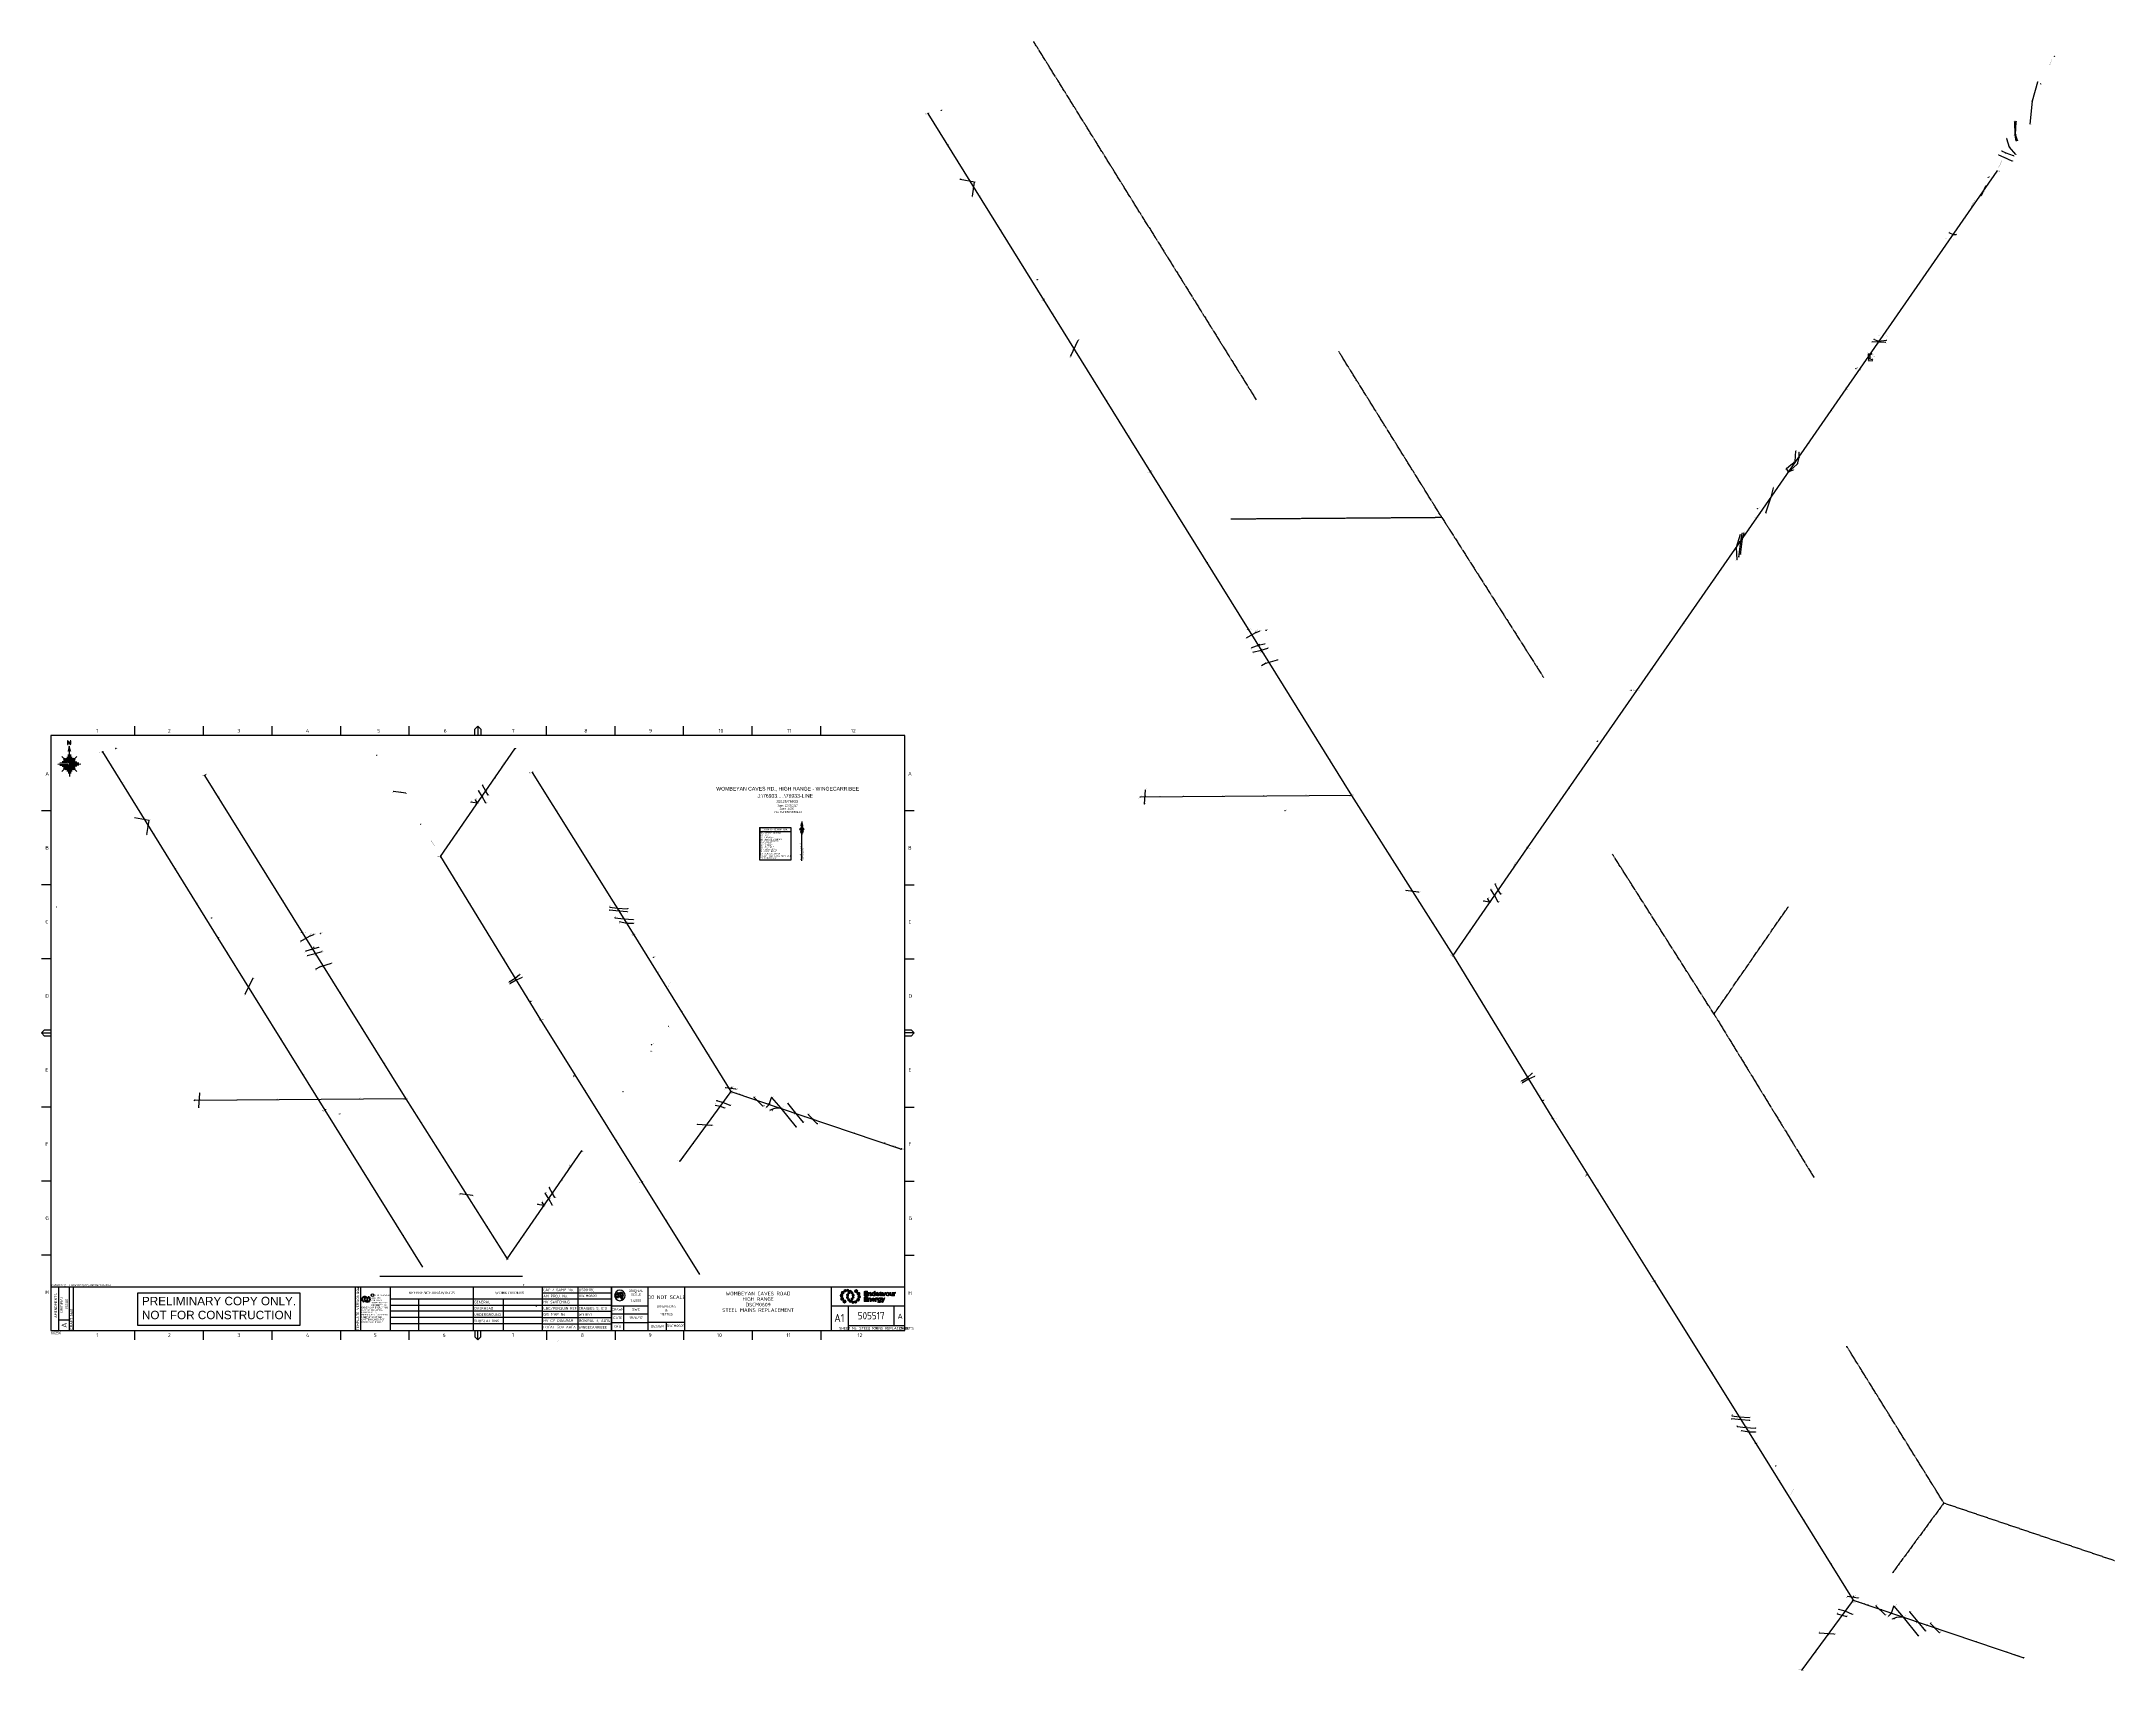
# Paper-space layout 'Survey' of a CAD drawing. Header units: metres. Extents: x -21 to 1959, y -319 to 1237.
import ezdxf
from ezdxf.enums import TextEntityAlignment as Align

# ---------------------------------------------------------------- set-up
doc = ezdxf.new("R2010")
doc.units = ezdxf.units.M
doc.linetypes.add('Cable Exist OH', pattern=[1, 1, 0])
doc.layers.get('0').update_dxf_attribs({"color": 6})
for name, color, linetype in [('Notes', 7, 'Continuous'), ('SupportsUG_SP_EXT', 7, 'Continuous'), ('TEXT1', 7, 'Continuous')]:
    doc.layers.add(name, color=color, linetype=linetype)
doc.styles.add('ARIAL', font='arial.ttf', dxfattribs={"height": 2})
doc.styles.add('iecISOCP', font='isocp.shx')
doc.styles.add('iecTimesNewRoman', font='times.ttf')
doc.styles.get("Standard").update_dxf_attribs({"font": 'arial.ttf'})

# ---------------------------------------------------------------- blocks, each defined once
blk = doc.blocks.new('A$C30A46249')
at = {"color": 7, "lineweight": -3, "insert": (6.9, 5), "char_height": 1.79, "attachment_point": 7, "line_spacing_factor": 1.2}
blk.add_mtext('{\\fCalibri|b0|i0|c0|p34;\\C256;Cadastre: \\fMS Gothic|b0|i0|c128|p49;\\C250;\\c2236962;Ⓒ\\fMS Gothic|b0|i0|c0|p49; \\fCalibri|b0|i0|c0|p34;\\C256;Land and Property Information 2016}', dxfattribs=at)
blk = doc.blocks.new('EE_LOGO_SMALL')
at = {"layer": 'Notes'}
h = blk.add_hatch(color=256, dxfattribs=at)
edge = h.paths.add_edge_path()
edge.add_spline(control_points=[(-8.4, 2), (-9.2, 2), (-9.8, 1.4), (-9.8, 0.7), (-9.9, -0.1), (-9.3, -0.7), (-8.6, -0.8), (-7.8, -0.8), (-7.2, -0.2), (-7.1, 0.5), (-7.1, 1.3), (-7.7, 1.9), (-8.4, 2)], knot_values=[0, 0, 0, 0, 1, 1, 1, 2, 2, 2, 3, 3, 3, 4, 4, 4, 4], degree=3, periodic=0)
h = blk.add_hatch(color=256, dxfattribs=at)
edge = h.paths.add_edge_path()
edge.add_spline(control_points=[(-6.8, 4.5), (-7.4, 4.8), (-8.2, 4.6), (-8.6, 4), (-8.9, 3.4), (-8.7, 2.6), (-8.1, 2.2), (-7.5, 1.9), (-6.7, 2.1), (-6.3, 2.7), (-6, 3.3), (-6.2, 4.1), (-6.8, 4.5)], knot_values=[0, 0, 0, 0, 1, 1, 1, 2, 2, 2, 3, 3, 3, 4, 4, 4, 4], degree=3, periodic=0)
h = blk.add_hatch(color=256, dxfattribs=at)
edge = h.paths.add_edge_path()
edge.add_spline(control_points=[(-4.2, 5.9), (-4.6, 6.5), (-5.3, 6.6), (-5.9, 6.3), (-6.4, 5.9), (-6.6, 5.1), (-6.2, 4.6), (-5.9, 4), (-5.1, 3.8), (-4.6, 4.2), (-4, 4.6), (-3.8, 5.3), (-4.2, 5.9)], knot_values=[0, 0, 0, 0, 1, 1, 1, 2, 2, 2, 3, 3, 3, 4, 4, 4, 4], degree=3, periodic=0)
h = blk.add_hatch(color=256, dxfattribs=at)
edge = h.paths.add_edge_path()
edge.add_spline(control_points=[(-1.3, 5.9), (-1.4, 6.5), (-2, 7), (-2.6, 6.9), (-3.3, 6.9), (-3.7, 6.3), (-3.7, 5.6), (-3.6, 5), (-3, 4.5), (-2.4, 4.6), (-1.7, 4.7), (-1.3, 5.2), (-1.3, 5.9)], knot_values=[0, 0, 0, 0, 1, 1, 1, 2, 2, 2, 3, 3, 3, 4, 4, 4, 4], degree=3, periodic=0)
h = blk.add_hatch(color=256, dxfattribs=at)
edge = h.paths.add_edge_path()
edge.add_spline(control_points=[(-2.5, 2.1), (-3, 2.2), (-3.5, 1.9), (-3.6, 1.3), (-3.7, 0.8), (-3.4, 0.3), (-2.9, 0.2), (-2.4, 0.1), (-1.9, 0.4), (-1.8, 0.9), (-1.7, 1.5), (-2, 2), (-2.5, 2.1)], knot_values=[0, 0, 0, 0, 1, 1, 1, 2, 2, 2, 3, 3, 3, 4, 4, 4, 4], degree=3, periodic=0)
h = blk.add_hatch(color=256, dxfattribs=at)
edge = h.paths.add_edge_path()
edge.add_spline(control_points=[(1, 4.9), (1, 4.3), (0.5, 3.8), (-0.1, 3.8), (-0.7, 3.8), (-1.2, 4.3), (-1.2, 4.9), (-1.2, 5.5), (-0.7, 6), (-0.1, 6), (0.5, 6), (1, 5.5), (1, 4.9)], knot_values=[0, 0, 0, 0, 1, 1, 1, 2, 2, 2, 3, 3, 3, 4, 4, 4, 4], degree=3, periodic=0)
edge = h.paths.add_edge_path()
edge.add_spline(control_points=[(-1.4, 4), (-1.9, 4.1), (-2.4, 3.8), (-2.5, 3.3), (-2.6, 2.7), (-2.3, 2.2), (-1.8, 2.1), (-1.3, 2), (-0.7, 2.3), (-0.6, 2.9), (-0.5, 3.4), (-0.9, 3.9), (-1.4, 4)], knot_values=[0, 0, 0, 0, 1, 1, 1, 2, 2, 2, 3, 3, 3, 4, 4, 4, 4], degree=3, periodic=0)
h = blk.add_hatch(color=256, dxfattribs=at)
edge = h.paths.add_edge_path()
edge.add_spline(control_points=[(2.3, 2.4), (2.8, 2.8), (2.8, 3.4), (2.4, 3.9), (2, 4.3), (1.4, 4.3), (0.9, 3.9), (0.5, 3.6), (0.5, 2.9), (0.9, 2.5), (1.2, 2), (1.9, 2), (2.3, 2.4)], knot_values=[0, 0, 0, 0, 1, 1, 1, 2, 2, 2, 3, 3, 3, 4, 4, 4, 4], degree=3, periodic=0)
edge = h.paths.add_edge_path()
edge.add_spline(control_points=[(1, 4.9), (1, 4.3), (0.5, 3.8), (-0.1, 3.8), (-0.7, 3.8), (-1.2, 4.3), (-1.2, 4.9), (-1.2, 5.5), (-0.7, 6), (-0.1, 6), (0.5, 6), (1, 5.5), (1, 4.9)], knot_values=[0, 0, 0, 0, 1, 1, 1, 2, 2, 2, 3, 3, 3, 4, 4, 4, 4], degree=3, periodic=0)
h = blk.add_hatch(color=256, dxfattribs=at)
edge = h.paths.add_edge_path()
edge.add_spline(control_points=[(1, 4.9), (1, 4.3), (0.5, 3.8), (-0.1, 3.8), (-0.7, 3.8), (-1.2, 4.3), (-1.2, 4.9), (-1.2, 5.5), (-0.7, 6), (-0.1, 6), (0.5, 6), (1, 5.5), (1, 4.9)], knot_values=[0, 0, 0, 0, 1, 1, 1, 2, 2, 2, 3, 3, 3, 4, 4, 4, 4], degree=3, periodic=0)
edge = h.paths.add_edge_path(flags=16)
edge.add_spline(control_points=[(1, 4.9), (1, 4.3), (0.5, 3.8), (-0.1, 3.8), (-0.7, 3.8), (-1.2, 4.3), (-1.2, 4.9), (-1.2, 5.5), (-0.7, 6), (-0.1, 6), (0.5, 6), (1, 5.5), (1, 4.9)], knot_values=[0, 0, 0, 0, 1, 1, 1, 2, 2, 2, 3, 3, 3, 4, 4, 4, 4], degree=3, periodic=0)
h = blk.add_hatch(color=256, dxfattribs=at)
edge = h.paths.add_edge_path()
edge.add_spline(control_points=[(3, 0.2), (3.5, 0.3), (3.8, 0.9), (3.7, 1.4), (3.6, 1.9), (3, 2.3), (2.5, 2.1), (1.9, 2), (1.6, 1.4), (1.8, 0.9), (1.9, 0.4), (2.5, 0.1), (3, 0.2)], knot_values=[0, 0, 0, 0, 1, 1, 1, 2, 2, 2, 3, 3, 3, 4, 4, 4, 4], degree=3, periodic=0)
h = blk.add_hatch(color=256, dxfattribs=at)
edge = h.paths.add_edge_path()
edge.add_spline(control_points=[(7, 4.9), (7, 4), (6.3, 3.4), (5.5, 3.4), (4.6, 3.4), (4, 4), (4, 4.9), (4, 5.7), (4.6, 6.4), (5.5, 6.4), (6.3, 6.4), (7, 5.7), (7, 4.9)], knot_values=[0, 0, 0, 0, 1, 1, 1, 2, 2, 2, 3, 3, 3, 4, 4, 4, 4], degree=3, periodic=0)
h = blk.add_hatch(color=256, dxfattribs=at)
edge = h.paths.add_edge_path()
edge.add_spline(control_points=[(8.4, 1.1), (9.1, 1.5), (9.4, 2.3), (9.1, 3), (8.8, 3.7), (7.9, 4.1), (7.2, 3.8), (6.5, 3.4), (6.2, 2.6), (6.5, 1.9), (6.8, 1.2), (7.7, 0.8), (8.4, 1.1)], knot_values=[0, 0, 0, 0, 1, 1, 1, 2, 2, 2, 3, 3, 3, 4, 4, 4, 4], degree=3, periodic=0)
h = blk.add_hatch(color=256, dxfattribs=at)
edge = h.paths.add_edge_path()
edge.add_spline(control_points=[(8.3, -1.9), (9, -1.9), (9.7, -1.4), (9.7, -0.6), (9.7, 0.1), (9.2, 0.8), (8.4, 0.8), (7.7, 0.8), (7, 0.3), (7, -0.5), (6.9, -1.2), (7.5, -1.9), (8.3, -1.9)], knot_values=[0, 0, 0, 0, 1, 1, 1, 2, 2, 2, 3, 3, 3, 4, 4, 4, 4], degree=3, periodic=0)
h = blk.add_hatch(color=256, dxfattribs=at)
edge = h.paths.add_edge_path()
edge.add_spline(control_points=[(-8.5, -1.1), (-9.2, -1.4), (-9.6, -2.3), (-9.3, -3), (-8.9, -3.7), (-8.1, -4), (-7.4, -3.7), (-6.7, -3.4), (-6.3, -2.5), (-6.6, -1.8), (-7, -1.1), (-7.8, -0.8), (-8.5, -1.1)], knot_values=[0, 0, 0, 0, 1, 1, 1, 2, 2, 2, 3, 3, 3, 4, 4, 4, 4], degree=3, periodic=0)
h = blk.add_hatch(color=256, dxfattribs=at)
edge = h.paths.add_edge_path()
edge.add_spline(control_points=[(-7.1, -4.8), (-7.1, -4), (-6.5, -3.3), (-5.6, -3.3), (-4.8, -3.3), (-4.1, -4), (-4.1, -4.8), (-4.1, -5.7), (-4.8, -6.3), (-5.6, -6.3), (-6.5, -6.3), (-7.1, -5.7), (-7.1, -4.8)], knot_values=[0, 0, 0, 0, 1, 1, 1, 2, 2, 2, 3, 3, 3, 4, 4, 4, 4], degree=3, periodic=0)
h = blk.add_hatch(color=256, dxfattribs=at)
edge = h.paths.add_edge_path()
edge.add_spline(control_points=[(-3.1, -0.2), (-3.7, -0.3), (-4, -0.8), (-3.8, -1.4), (-3.7, -1.9), (-3.2, -2.2), (-2.6, -2.1), (-2.1, -1.9), (-1.8, -1.4), (-1.9, -0.9), (-2.1, -0.3), (-2.6, 0), (-3.1, -0.2)], knot_values=[0, 0, 0, 0, 1, 1, 1, 2, 2, 2, 3, 3, 3, 4, 4, 4, 4], degree=3, periodic=0)
h = blk.add_hatch(color=256, dxfattribs=at)
edge = h.paths.add_edge_path()
edge.add_spline(control_points=[(-2.5, -2.3), (-2.9, -2.7), (-3, -3.4), (-2.6, -3.8), (-2.2, -4.2), (-1.5, -4.3), (-1.1, -3.9), (-0.7, -3.5), (-0.6, -2.8), (-1, -2.4), (-1.4, -2), (-2, -1.9), (-2.5, -2.3)], knot_values=[0, 0, 0, 0, 1, 1, 1, 2, 2, 2, 3, 3, 3, 4, 4, 4, 4], degree=3, periodic=0)
h = blk.add_hatch(color=256, dxfattribs=at)
edge = h.paths.add_edge_path()
edge.add_spline(control_points=[(-1.2, -4.8), (-1.2, -4.2), (-0.7, -3.7), (-0.1, -3.7), (0.5, -3.7), (1, -4.2), (1, -4.8), (1, -5.4), (0.5, -5.9), (-0.1, -5.9), (-0.7, -5.9), (-1.2, -5.4), (-1.2, -4.8)], knot_values=[0, 0, 0, 0, 1, 1, 1, 2, 2, 2, 3, 3, 3, 4, 4, 4, 4], degree=3, periodic=0)
h = blk.add_hatch(color=256, dxfattribs=at)
edge = h.paths.add_edge_path()
edge.add_spline(control_points=[(1.2, -3.9), (1.7, -4.1), (2.2, -3.7), (2.3, -3.2), (2.5, -2.7), (2.1, -2.2), (1.6, -2.1), (1.1, -2), (0.6, -2.3), (0.5, -2.8), (0.4, -3.3), (0.7, -3.8), (1.2, -3.9)], knot_values=[0, 0, 0, 0, 1, 1, 1, 2, 2, 2, 3, 3, 3, 4, 4, 4, 4], degree=3, periodic=0)
h = blk.add_hatch(color=256, dxfattribs=at)
edge = h.paths.add_edge_path()
edge.add_spline(control_points=[(1.2, -5.8), (1.3, -6.5), (1.8, -6.9), (2.5, -6.9), (3.1, -6.8), (3.6, -6.2), (3.5, -5.6), (3.4, -5), (2.9, -4.5), (2.2, -4.6), (1.6, -4.6), (1.1, -5.2), (1.2, -5.8)], knot_values=[0, 0, 0, 0, 1, 1, 1, 2, 2, 2, 3, 3, 3, 4, 4, 4, 4], degree=3, periodic=0)
h = blk.add_hatch(color=256, dxfattribs=at)
edge = h.paths.add_edge_path()
edge.add_spline(control_points=[(2.4, -2), (2.9, -2.1), (3.4, -1.8), (3.5, -1.3), (3.6, -0.8), (3.3, -0.3), (2.8, -0.2), (2.2, -0.1), (1.7, -0.4), (1.6, -0.9), (1.5, -1.4), (1.8, -1.9), (2.4, -2)], knot_values=[0, 0, 0, 0, 1, 1, 1, 2, 2, 2, 3, 3, 3, 4, 4, 4, 4], degree=3, periodic=0)
h = blk.add_hatch(color=256, dxfattribs=at)
edge = h.paths.add_edge_path()
edge.add_spline(control_points=[(4, -5.8), (4.4, -6.4), (5.2, -6.6), (5.7, -6.2), (6.3, -5.8), (6.5, -5.1), (6.1, -4.5), (5.7, -4), (5, -3.8), (4.4, -4.2), (3.8, -4.5), (3.7, -5.3), (4, -5.8)], knot_values=[0, 0, 0, 0, 1, 1, 1, 2, 2, 2, 3, 3, 3, 4, 4, 4, 4], degree=3, periodic=0)
h = blk.add_hatch(color=256, dxfattribs=at)
edge = h.paths.add_edge_path()
edge.add_spline(control_points=[(6.7, -4.4), (7.3, -4.8), (8.1, -4.6), (8.4, -4), (8.8, -3.3), (8.6, -2.6), (8, -2.2), (7.3, -1.8), (6.6, -2.1), (6.2, -2.7), (5.8, -3.3), (6, -4.1), (6.7, -4.4)], knot_values=[0, 0, 0, 0, 1, 1, 1, 2, 2, 2, 3, 3, 3, 4, 4, 4, 4], degree=3, periodic=0)
at = {"layer": 'Notes', "lineweight": 0}
for points in [[(1.8, 2.1), (1.8, 2.1)], [(-2, -2.1), (-2, -2.1)]]:
    blk.add_lwpolyline(points, dxfattribs=at)
for points in [[(-8.4, 2), (-9.2, 2), (-9.8, 1.4), (-9.8, 0.7), (-9.9, -0.1), (-9.3, -0.7), (-8.6, -0.8), (-7.8, -0.8), (-7.2, -0.2), (-7.1, 0.5), (-7.1, 1.3), (-7.7, 1.9), (-8.4, 2)], [(-6.8, 4.5), (-7.4, 4.8), (-8.2, 4.6), (-8.6, 4), (-8.9, 3.4), (-8.7, 2.6), (-8.1, 2.2), (-7.5, 1.9), (-6.7, 2.1), (-6.3, 2.7), (-6, 3.3), (-6.2, 4.1), (-6.8, 4.5)], [(-4.2, 5.9), (-4.6, 6.5), (-5.3, 6.6), (-5.9, 6.3), (-6.4, 5.9), (-6.6, 5.1), (-6.2, 4.6), (-5.9, 4), (-5.1, 3.8), (-4.6, 4.2), (-4, 4.6), (-3.8, 5.3), (-4.2, 5.9)], [(-1.3, 5.9), (-1.4, 6.5), (-2, 7), (-2.6, 6.9), (-3.3, 6.9), (-3.7, 6.3), (-3.7, 5.6), (-3.6, 5), (-3, 4.5), (-2.4, 4.6), (-1.7, 4.7), (-1.3, 5.2), (-1.3, 5.9)], [(-2.5, 2.1), (-3, 2.2), (-3.5, 1.9), (-3.6, 1.3), (-3.7, 0.8), (-3.4, 0.3), (-2.9, 0.2), (-2.4, 0.1), (-1.9, 0.4), (-1.8, 0.9), (-1.7, 1.5), (-2, 2), (-2.5, 2.1)], [(-1.4, 4), (-1.9, 4.1), (-2.4, 3.8), (-2.5, 3.3), (-2.6, 2.7), (-2.3, 2.2), (-1.8, 2.1), (-1.3, 2), (-0.7, 2.3), (-0.6, 2.9), (-0.5, 3.4), (-0.9, 3.9), (-1.4, 4)], [(1, 4.9), (1, 4.3), (0.5, 3.8), (-0.1, 3.8), (-0.7, 3.8), (-1.2, 4.3), (-1.2, 4.9), (-1.2, 5.5), (-0.7, 6), (-0.1, 6), (0.5, 6), (1, 5.5), (1, 4.9)], [(1, 4.9), (1, 4.3), (0.5, 3.8), (-0.1, 3.8), (-0.7, 3.8), (-1.2, 4.3), (-1.2, 4.9), (-1.2, 5.5), (-0.7, 6), (-0.1, 6), (0.5, 6), (1, 5.5), (1, 4.9)], [(2.3, 2.4), (2.8, 2.8), (2.8, 3.4), (2.4, 3.9), (2, 4.3), (1.4, 4.3), (0.9, 3.9), (0.5, 3.6), (0.5, 2.9), (0.9, 2.5), (1.2, 2), (1.9, 2), (2.3, 2.4)], [(3, 0.2), (3.5, 0.3), (3.8, 0.9), (3.7, 1.4), (3.6, 1.9), (3, 2.3), (2.5, 2.1), (1.9, 2), (1.6, 1.4), (1.8, 0.9), (1.9, 0.4), (2.5, 0.1), (3, 0.2)], [(7, 4.9), (7, 4), (6.3, 3.4), (5.5, 3.4), (4.6, 3.4), (4, 4), (4, 4.9), (4, 5.7), (4.6, 6.4), (5.5, 6.4), (6.3, 6.4), (7, 5.7), (7, 4.9)], [(8.4, 1.1), (9.1, 1.5), (9.4, 2.3), (9.1, 3), (8.8, 3.7), (7.9, 4.1), (7.2, 3.8), (6.5, 3.4), (6.2, 2.6), (6.5, 1.9), (6.8, 1.2), (7.7, 0.8), (8.4, 1.1)], [(8.3, -1.9), (9, -1.9), (9.7, -1.4), (9.7, -0.6), (9.7, 0.1), (9.2, 0.8), (8.4, 0.8), (7.7, 0.8), (7, 0.3), (7, -0.5), (6.9, -1.2), (7.5, -1.9), (8.3, -1.9)], [(-8.5, -1.1), (-9.2, -1.4), (-9.6, -2.3), (-9.3, -3), (-8.9, -3.7), (-8.1, -4), (-7.4, -3.7), (-6.7, -3.4), (-6.3, -2.5), (-6.6, -1.8), (-7, -1.1), (-7.8, -0.8), (-8.5, -1.1)], [(-7.1, -4.8), (-7.1, -4), (-6.5, -3.3), (-5.6, -3.3), (-4.8, -3.3), (-4.1, -4), (-4.1, -4.8), (-4.1, -5.7), (-4.8, -6.3), (-5.6, -6.3), (-6.5, -6.3), (-7.1, -5.7), (-7.1, -4.8)], [(-3.1, -0.2), (-3.7, -0.3), (-4, -0.8), (-3.8, -1.4), (-3.7, -1.9), (-3.2, -2.2), (-2.6, -2.1), (-2.1, -1.9), (-1.8, -1.4), (-1.9, -0.9), (-2.1, -0.3), (-2.6, 0), (-3.1, -0.2)], [(-2.5, -2.3), (-2.9, -2.7), (-3, -3.4), (-2.6, -3.8), (-2.2, -4.2), (-1.5, -4.3), (-1.1, -3.9), (-0.7, -3.5), (-0.6, -2.8), (-1, -2.4), (-1.4, -2), (-2, -1.9), (-2.5, -2.3)], [(-1.2, -4.8), (-1.2, -4.2), (-0.7, -3.7), (-0.1, -3.7), (0.5, -3.7), (1, -4.2), (1, -4.8), (1, -5.4), (0.5, -5.9), (-0.1, -5.9), (-0.7, -5.9), (-1.2, -5.4), (-1.2, -4.8)], [(1.2, -3.9), (1.7, -4.1), (2.2, -3.7), (2.3, -3.2), (2.5, -2.7), (2.1, -2.2), (1.6, -2.1), (1.1, -2), (0.6, -2.3), (0.5, -2.8), (0.4, -3.3), (0.7, -3.8), (1.2, -3.9)], [(1.2, -5.8), (1.3, -6.5), (1.8, -6.9), (2.5, -6.9), (3.1, -6.8), (3.6, -6.2), (3.5, -5.6), (3.4, -5), (2.9, -4.5), (2.2, -4.6), (1.6, -4.6), (1.1, -5.2), (1.2, -5.8)], [(2.4, -2), (2.9, -2.1), (3.4, -1.8), (3.5, -1.3), (3.6, -0.8), (3.3, -0.3), (2.8, -0.2), (2.2, -0.1), (1.7, -0.4), (1.6, -0.9), (1.5, -1.4), (1.8, -1.9), (2.4, -2)], [(4, -5.8), (4.4, -6.4), (5.2, -6.6), (5.7, -6.2), (6.3, -5.8), (6.5, -5.1), (6.1, -4.5), (5.7, -4), (5, -3.8), (4.4, -4.2), (3.8, -4.5), (3.7, -5.3), (4, -5.8)], [(6.7, -4.4), (7.3, -4.8), (8.1, -4.6), (8.4, -4), (8.8, -3.3), (8.6, -2.6), (8, -2.2), (7.3, -1.8), (6.6, -2.1), (6.2, -2.7), (5.8, -3.3), (6, -4.1), (6.7, -4.4)]]:
    blk.add_open_spline(points, degree=3, knots=[0, 0, 0, 0, 1, 1, 1, 2, 2, 2, 3, 3, 3, 4, 4, 4, 4], dxfattribs=at)
blk = doc.blocks.new('EE_COPYRIGHT_A1')
at = {"layer": 'Notes'}
blk.add_circle((9.5, -0.8), 1.15, dxfattribs=at)
at = {"xscale": 0.4, "yscale": 0.4, "zscale": 0.4}
blk.add_blockref('EE_LOGO_SMALL', (4, -4.3), dxfattribs=at)
at = {"layer": 'Notes', "insert": (0, 0), "char_height": 1.25, "width": 24.121, "attachment_point": 1, "style": 'ARIAL'}
blk.add_mtext('\\pt8.75;               ^I{\\H1.2x;C } THIS DRAWING\\P\\pi-8.75,l8.75,t8.75,20;       ^IAND THE ^I\\P\\pi0,t8.75;COPYRIGHT\\P\\pi-8.75,t1.25,8.75;^I^ITHEREIN IS THE PROPERTY  OF \\P\\pi0,l0,t1.25;ENDEAVOUR ENERGY AND MAY NOT BE COPIED, REPRODUCED, DISTRIBUTED, LOANED OR USED WITHOUT THE WRITTEN CONSENT OF ENDEAVOUR ENERGY', dxfattribs=at)
blk = doc.blocks.new('EE_LOGO')
h = blk.add_hatch(color=7)
edge = h.paths.add_edge_path()
edge.add_spline(control_points=[(-25.3, 1.9), (-26.1, 2), (-26.7, 1.4), (-26.8, 0.7), (-26.8, -0.1), (-26.2, -0.7), (-25.5, -0.8), (-24.7, -0.8), (-24.1, -0.2), (-24.1, 0.5), (-24, 1.3), (-24.6, 1.9), (-25.3, 1.9)], knot_values=[0, 0, 0, 0, 1, 1, 1, 2, 2, 2, 3, 3, 3, 4, 4, 4, 4], degree=3, periodic=0)
h = blk.add_hatch(color=7)
edge = h.paths.add_edge_path()
edge.add_spline(control_points=[(-23.7, 4.5), (-24.3, 4.8), (-25.1, 4.6), (-25.5, 4), (-25.8, 3.4), (-25.6, 2.6), (-25, 2.2), (-24.4, 1.9), (-23.6, 2.1), (-23.3, 2.7), (-22.9, 3.3), (-23.1, 4.1), (-23.7, 4.5)], knot_values=[0, 0, 0, 0, 1, 1, 1, 2, 2, 2, 3, 3, 3, 4, 4, 4, 4], degree=3, periodic=0)
h = blk.add_hatch(color=7)
edge = h.paths.add_edge_path()
edge.add_spline(control_points=[(-21.1, 5.9), (-21.5, 6.4), (-22.2, 6.6), (-22.8, 6.2), (-23.4, 5.9), (-23.5, 5.1), (-23.2, 4.5), (-22.8, 4), (-22.1, 3.8), (-21.5, 4.2), (-20.9, 4.5), (-20.7, 5.3), (-21.1, 5.9)], knot_values=[0, 0, 0, 0, 1, 1, 1, 2, 2, 2, 3, 3, 3, 4, 4, 4, 4], degree=3, periodic=0)
h = blk.add_hatch(color=7)
edge = h.paths.add_edge_path()
edge.add_spline(control_points=[(-19.4, 2.1), (-19.9, 2.2), (-20.4, 1.8), (-20.6, 1.3), (-20.7, 0.8), (-20.3, 0.3), (-19.8, 0.2), (-19.3, 0.1), (-18.8, 0.4), (-18.7, 0.9), (-18.6, 1.4), (-18.9, 1.9), (-19.4, 2.1)], knot_values=[0, 0, 0, 0, 1, 1, 1, 2, 2, 2, 3, 3, 3, 4, 4, 4, 4], degree=3, periodic=0)
h = blk.add_hatch(color=7)
edge = h.paths.add_edge_path()
edge.add_spline(control_points=[(-18.3, 5.9), (-18.3, 6.5), (-18.9, 7), (-19.5, 6.9), (-20.2, 6.8), (-20.6, 6.3), (-20.6, 5.6), (-20.5, 5), (-20, 4.5), (-19.3, 4.6), (-18.7, 4.7), (-18.2, 5.2), (-18.3, 5.9)], knot_values=[0, 0, 0, 0, 1, 1, 1, 2, 2, 2, 3, 3, 3, 4, 4, 4, 4], degree=3, periodic=0)
h = blk.add_hatch(color=7)
edge = h.paths.add_edge_path()
edge.add_spline(control_points=[(-15.9, 4.9), (-15.9, 4.3), (-16.4, 3.8), (-17, 3.8), (-17.6, 3.8), (-18.1, 4.3), (-18.1, 4.9), (-18.1, 5.5), (-17.6, 5.9), (-17, 5.9), (-16.4, 5.9), (-15.9, 5.5), (-15.9, 4.9)], knot_values=[0, 0, 0, 0, 1, 1, 1, 2, 2, 2, 3, 3, 3, 4, 4, 4, 4], degree=3, periodic=0)
edge = h.paths.add_edge_path()
edge.add_spline(control_points=[(-18.3, 4), (-18.8, 4.1), (-19.3, 3.8), (-19.4, 3.2), (-19.5, 2.7), (-19.2, 2.2), (-18.7, 2.1), (-18.2, 2), (-17.7, 2.3), (-17.6, 2.8), (-17.5, 3.4), (-17.8, 3.9), (-18.3, 4)], knot_values=[0, 0, 0, 0, 1, 1, 1, 2, 2, 2, 3, 3, 3, 4, 4, 4, 4], degree=3, periodic=0)
h = blk.add_hatch(color=7)
edge = h.paths.add_edge_path()
edge.add_spline(control_points=[(-14.6, 2.4), (-14.2, 2.7), (-14.1, 3.4), (-14.5, 3.8), (-14.9, 4.3), (-15.6, 4.3), (-16, 3.9), (-16.4, 3.5), (-16.5, 2.9), (-16.1, 2.4), (-15.7, 2), (-15, 2), (-14.6, 2.4)], knot_values=[0, 0, 0, 0, 1, 1, 1, 2, 2, 2, 3, 3, 3, 4, 4, 4, 4], degree=3, periodic=0)
edge = h.paths.add_edge_path()
edge.add_spline(control_points=[(-15.9, 4.9), (-15.9, 4.3), (-16.4, 3.8), (-17, 3.8), (-17.6, 3.8), (-18.1, 4.3), (-18.1, 4.9), (-18.1, 5.5), (-17.6, 5.9), (-17, 5.9), (-16.4, 5.9), (-15.9, 5.5), (-15.9, 4.9)], knot_values=[0, 0, 0, 0, 1, 1, 1, 2, 2, 2, 3, 3, 3, 4, 4, 4, 4], degree=3, periodic=0)
h = blk.add_hatch(color=7)
edge = h.paths.add_edge_path()
edge.add_spline(control_points=[(-15.9, 4.9), (-15.9, 4.3), (-16.4, 3.8), (-17, 3.8), (-17.6, 3.8), (-18.1, 4.3), (-18.1, 4.9), (-18.1, 5.5), (-17.6, 5.9), (-17, 5.9), (-16.4, 5.9), (-15.9, 5.5), (-15.9, 4.9)], knot_values=[0, 0, 0, 0, 1, 1, 1, 2, 2, 2, 3, 3, 3, 4, 4, 4, 4], degree=3, periodic=0)
edge = h.paths.add_edge_path(flags=16)
edge.add_spline(control_points=[(-15.9, 4.9), (-15.9, 4.3), (-16.4, 3.8), (-17, 3.8), (-17.6, 3.8), (-18.1, 4.3), (-18.1, 4.9), (-18.1, 5.5), (-17.6, 5.9), (-17, 5.9), (-16.4, 5.9), (-15.9, 5.5), (-15.9, 4.9)], knot_values=[0, 0, 0, 0, 1, 1, 1, 2, 2, 2, 3, 3, 3, 4, 4, 4, 4], degree=3, periodic=0)
h = blk.add_hatch(color=7)
edge = h.paths.add_edge_path()
edge.add_spline(control_points=[(-13.9, 0.2), (-13.4, 0.3), (-13.1, 0.9), (-13.2, 1.4), (-13.4, 1.9), (-13.9, 2.2), (-14.4, 2.1), (-15, 2), (-15.3, 1.4), (-15.2, 0.9), (-15, 0.4), (-14.5, 0), (-13.9, 0.2)], knot_values=[0, 0, 0, 0, 1, 1, 1, 2, 2, 2, 3, 3, 3, 4, 4, 4, 4], degree=3, periodic=0)
h = blk.add_hatch(color=7)
edge = h.paths.add_edge_path()
edge.add_spline(control_points=[(-9.9, 4.9), (-9.9, 4), (-10.6, 3.4), (-11.4, 3.4), (-12.3, 3.4), (-13, 4), (-13, 4.9), (-13, 5.7), (-12.3, 6.4), (-11.4, 6.4), (-10.6, 6.4), (-9.9, 5.7), (-9.9, 4.9)], knot_values=[0, 0, 0, 0, 1, 1, 1, 2, 2, 2, 3, 3, 3, 4, 4, 4, 4], degree=3, periodic=0)
h = blk.add_hatch(color=7)
edge = h.paths.add_edge_path()
edge.add_spline(control_points=[(-8.6, 1.1), (-7.8, 1.4), (-7.5, 2.3), (-7.8, 3), (-8.1, 3.7), (-9, 4.1), (-9.7, 3.7), (-10.4, 3.4), (-10.7, 2.6), (-10.4, 1.9), (-10.1, 1.1), (-9.3, 0.8), (-8.6, 1.1)], knot_values=[0, 0, 0, 0, 1, 1, 1, 2, 2, 2, 3, 3, 3, 4, 4, 4, 4], degree=3, periodic=0)
h = blk.add_hatch(color=7)
edge = h.paths.add_edge_path()
edge.add_spline(control_points=[(-8.7, -1.9), (-7.9, -2), (-7.3, -1.4), (-7.2, -0.6), (-7.2, 0.1), (-7.8, 0.7), (-8.5, 0.8), (-9.3, 0.8), (-9.9, 0.3), (-9.9, -0.5), (-10, -1.2), (-9.4, -1.9), (-8.7, -1.9)], knot_values=[0, 0, 0, 0, 1, 1, 1, 2, 2, 2, 3, 3, 3, 4, 4, 4, 4], degree=3, periodic=0)
h = blk.add_hatch(color=7)
edge = h.paths.add_edge_path()
edge.add_spline(control_points=[(-3.9, 0.4), (-3.9, 0.4), (-3.9, 4.3), (-3.9, 4.3), (-3.9, 4.3), (-3.9, 4.9), (-3.3, 4.9), (-2.7, 4.9), (-0.5, 4.9), (-0.5, 4.9), (-0.5, 4.9), (-0.5, 4), (-0.5, 4), (-0.5, 4), (-2.9, 4), (-2.9, 4), (-2.9, 4), (-2.9, 3.1), (-2.9, 3.1), (-2.9, 3.1), (-0.8, 3.1), (-0.8, 3.1), (-0.8, 3.1), (-0.8, 2.2), (-0.8, 2.2), (-0.8, 2.2), (-2.9, 2.2), (-2.9, 2.2), (-2.9, 2.2), (-2.9, 1.3), (-2.9, 1.3), (-2.9, 1.3), (-0.5, 1.3), (-0.5, 1.3), (-0.5, 1.3), (-0.5, 0.4), (-0.5, 0.4), (-0.5, 0.4), (-3.9, 0.4), (-3.9, 0.4)], knot_values=[0, 0, 0, 0, 1, 1, 1, 2, 2, 2, 3, 3, 3, 4, 4, 4, 5, 5, 5, 6, 6, 6, 7, 7, 7, 8, 8, 8, 9, 9, 9, 10, 10, 10, 11, 11, 11, 12, 12, 12, 13, 13, 13, 13], degree=3, periodic=0)
h = blk.add_hatch(color=7)
edge = h.paths.add_edge_path()
edge.add_spline(control_points=[(1.9, 0.4), (1.9, 0.4), (1.9, 2.3), (1.9, 2.3), (1.9, 2.8), (1.7, 3), (1.4, 3), (1, 3), (0.8, 2.8), (0.8, 2.3), (0.8, 2.3), (0.8, 0.4), (0.8, 0.4), (0.8, 0.4), (-0.2, 0.4), (-0.2, 0.4), (-0.2, 0.4), (-0.2, 3.2), (-0.2, 3.3), (-0.2, 3.3), (-0.2, 3.8), (0.4, 3.8), (0.8, 3.8), (0.8, 3.8), (0.8, 3.8), (0.8, 3.8), (0.8, 3.3), (0.8, 3.3), (1, 3.6), (1.3, 3.9), (1.8, 3.9), (2.5, 3.9), (2.9, 3.4), (2.9, 2.6), (2.9, 2.6), (2.9, 0.4), (2.9, 0.4), (2.9, 0.4), (1.9, 0.4), (1.9, 0.4)], knot_values=[0, 0, 0, 0, 1, 1, 1, 2, 2, 2, 3, 3, 3, 4, 4, 4, 5, 5, 5, 6, 6, 6, 7, 7, 7, 8, 8, 8, 9, 9, 9, 10, 10, 10, 11, 11, 11, 12, 12, 12, 13, 13, 13, 13], degree=3, periodic=0)
h = blk.add_hatch(color=7)
edge = h.paths.add_edge_path(flags=16)
edge.add_spline(control_points=[(5.8, 2.1), (5.8, 2.7), (5.4, 3.1), (5, 3.1), (4.5, 3.1), (4.2, 2.7), (4.2, 2.1), (4.2, 2.1), (4.2, 2.1), (4.2, 2.1), (4.2, 1.6), (4.5, 1.2), (5, 1.2), (5.4, 1.2), (5.8, 1.6), (5.8, 2.1), (5.8, 2.1), (5.8, 2.1), (5.8, 2.1)], knot_values=[0, 0, 0, 0, 1, 1, 1, 2, 2, 2, 3, 3, 3, 4, 4, 4, 5, 5, 5, 6, 6, 6, 6], degree=3, periodic=0)
edge = h.paths.add_edge_path()
edge.add_spline(control_points=[(5.8, 0.4), (5.8, 0.4), (5.8, 0.9), (5.8, 0.9), (5.6, 0.6), (5.2, 0.4), (4.7, 0.4), (3.9, 0.4), (3.2, 1), (3.2, 2.1), (3.2, 2.1), (3.2, 2.1), (3.2, 2.1), (3.2, 3.3), (3.9, 3.9), (4.7, 3.9), (5.2, 3.9), (5.6, 3.6), (5.8, 3.4), (5.8, 3.4), (5.8, 4.3), (5.8, 4.3), (5.8, 4.3), (5.8, 4.9), (6.3, 4.9), (6.7, 4.9), (6.7, 4.9), (6.7, 4.9), (6.7, 4.9), (6.7, 0.4), (6.7, 0.4), (6.7, 0.4), (5.8, 0.4), (5.8, 0.4)], knot_values=[0, 0, 0, 0, 1, 1, 1, 2, 2, 2, 3, 3, 3, 4, 4, 4, 5, 5, 5, 6, 6, 6, 7, 7, 7, 8, 8, 8, 9, 9, 9, 10, 10, 10, 11, 11, 11, 11], degree=3, periodic=0)
h = blk.add_hatch(color=7)
edge = h.paths.add_edge_path()
edge.add_spline(control_points=[(8.7, 3.9), (7.7, 3.9), (7, 3.1), (7, 2.1), (7, 2.1), (7, 2.1), (7, 2.1), (7, 1.1), (7.8, 0.4), (8.8, 0.4), (9.4, 0.4), (9.8, 0.6), (10.2, 1), (10.2, 1), (9.6, 1.5), (9.6, 1.5), (9.4, 1.2), (9.1, 1.1), (8.8, 1.1), (8.3, 1.1), (8, 1.5), (8, 1.9), (7.9, 2.2), (7.9, 2.3), (8, 2.4), (8, 2.8), (8.3, 3.1), (8.7, 3.1), (9.1, 3.1), (9.3, 2.8), (9.4, 2.4), (9.4, 2.4), (8.1, 2.4), (8.1, 2.4), (8.1, 2.4), (8.1, 1.8), (8.6, 1.8), (9.2, 1.8), (10.3, 1.8), (10.3, 1.8), (10.3, 1.9), (10.3, 1.9), (10.3, 2), (10.3, 2), (10.3, 2.1), (10.3, 2.1), (10.3, 3), (9.8, 3.9), (8.7, 3.9)], knot_values=[0, 0, 0, 0, 1, 1, 1, 2, 2, 2, 3, 3, 3, 4, 4, 4, 5, 5, 5, 6, 6, 6, 7, 7, 7, 8, 8, 8, 9, 9, 9, 10, 10, 10, 11, 11, 11, 12, 12, 12, 13, 13, 13, 14, 14, 14, 15, 15, 15, 16, 16, 16, 16], degree=3, periodic=0)
h = blk.add_hatch(color=7)
edge = h.paths.add_edge_path(flags=16)
edge.add_spline(control_points=[(12.7, 1.8), (12.5, 1.9), (12.3, 1.9), (12.1, 1.9), (11.7, 1.9), (11.4, 1.8), (11.4, 1.5), (11.4, 1.5), (11.4, 1.5), (11.4, 1.5), (11.4, 1.2), (11.6, 1), (11.9, 1), (12.4, 1), (12.7, 1.3), (12.7, 1.6), (12.7, 1.6), (12.7, 1.8), (12.7, 1.8)], knot_values=[0, 0, 0, 0, 1, 1, 1, 2, 2, 2, 3, 3, 3, 4, 4, 4, 5, 5, 5, 6, 6, 6, 6], degree=3, periodic=0)
edge = h.paths.add_edge_path()
edge.add_spline(control_points=[(12.7, 0.4), (12.7, 0.4), (12.7, 0.8), (12.7, 0.8), (12.4, 0.5), (12.1, 0.4), (11.7, 0.4), (11, 0.4), (10.5, 0.7), (10.5, 1.4), (10.5, 1.4), (10.5, 1.4), (10.5, 1.4), (10.5, 2.2), (11.1, 2.5), (11.9, 2.5), (12.2, 2.5), (12.4, 2.4), (12.7, 2.4), (12.7, 2.4), (12.7, 2.4), (12.7, 2.4), (12.7, 2.8), (12.4, 3.1), (12, 3.1), (11.6, 3.1), (11.3, 3), (11, 2.9), (11, 2.9), (10.8, 3.6), (10.8, 3.6), (11.2, 3.8), (11.5, 3.9), (12.1, 3.9), (13.1, 3.9), (13.6, 3.3), (13.6, 2.4), (13.6, 2.4), (13.6, 0.4), (13.6, 0.4), (13.6, 0.4), (12.7, 0.4), (12.7, 0.4)], knot_values=[0, 0, 0, 0, 1, 1, 1, 2, 2, 2, 3, 3, 3, 4, 4, 4, 5, 5, 5, 6, 6, 6, 7, 7, 7, 8, 8, 8, 9, 9, 9, 10, 10, 10, 11, 11, 11, 12, 12, 12, 13, 13, 13, 14, 14, 14, 14], degree=3, periodic=0)
h = blk.add_hatch(color=7)
edge = h.paths.add_edge_path()
edge.add_spline(control_points=[(15.7, 0.4), (15.7, 0.4), (14.8, 0.4), (14.8, 0.4), (14.8, 0.4), (13.5, 3.8), (13.5, 3.8), (13.5, 3.8), (14.5, 3.8), (14.5, 3.8), (14.5, 3.8), (15.3, 1.6), (15.3, 1.6), (15.3, 1.6), (15.9, 3.3), (15.9, 3.3), (15.9, 3.3), (16, 3.8), (16.4, 3.8), (16.8, 3.8), (17, 3.8), (17, 3.8), (17, 3.8), (15.7, 0.4), (15.7, 0.4)], knot_values=[0, 0, 0, 0, 1, 1, 1, 2, 2, 2, 3, 3, 3, 4, 4, 4, 5, 5, 5, 6, 6, 6, 7, 7, 7, 8, 8, 8, 8], degree=3, periodic=0)
h = blk.add_hatch(color=7)
edge = h.paths.add_edge_path(flags=16)
edge.add_spline(control_points=[(19.5, 2.2), (19.5, 2.7), (19.2, 3.1), (18.6, 3.1), (18.1, 3.1), (17.7, 2.7), (17.7, 2.2), (17.7, 2.2), (17.7, 2.2), (17.7, 2.2), (17.7, 1.7), (18.1, 1.2), (18.6, 1.2), (19.2, 1.2), (19.5, 1.6), (19.5, 2.1), (19.5, 2.1), (19.5, 2.2), (19.5, 2.2)], knot_values=[0, 0, 0, 0, 1, 1, 1, 2, 2, 2, 3, 3, 3, 4, 4, 4, 5, 5, 5, 6, 6, 6, 6], degree=3, periodic=0)
edge = h.paths.add_edge_path()
edge.add_spline(control_points=[(18.6, 0.4), (17.6, 0.4), (16.8, 1.2), (16.8, 2.1), (16.8, 2.1), (16.8, 2.2), (16.8, 2.2), (16.8, 3.1), (17.6, 3.9), (18.6, 3.9), (19.7, 3.9), (20.5, 3.1), (20.5, 2.2), (20.5, 2.2), (20.5, 2.2), (20.5, 2.2), (20.5, 1.2), (19.7, 0.4), (18.6, 0.4)], knot_values=[0, 0, 0, 0, 1, 1, 1, 2, 2, 2, 3, 3, 3, 4, 4, 4, 5, 5, 5, 6, 6, 6, 6], degree=3, periodic=0)
h = blk.add_hatch(color=7)
edge = h.paths.add_edge_path()
edge.add_spline(control_points=[(22.9, 0.4), (22.9, 0.4), (22.9, 0.9), (22.9, 0.9), (22.6, 0.6), (22.4, 0.4), (21.9, 0.4), (21.1, 0.4), (20.7, 0.9), (20.7, 1.6), (20.7, 1.6), (20.7, 3.2), (20.7, 3.3), (20.7, 3.3), (20.7, 3.8), (21.3, 3.8), (21.7, 3.8), (21.7, 3.8), (21.7, 3.8), (21.7, 3.8), (21.7, 1.9), (21.7, 1.9), (21.7, 1.5), (21.9, 1.2), (22.3, 1.2), (22.6, 1.2), (22.9, 1.5), (22.9, 1.9), (22.9, 1.9), (22.9, 3.2), (22.9, 3.3), (22.9, 3.3), (22.9, 3.8), (23.4, 3.8), (23.8, 3.8), (23.8, 3.8), (23.8, 3.8), (23.8, 3.8), (23.8, 0.4), (23.8, 0.4), (23.8, 0.4), (22.9, 0.4), (22.9, 0.4)], knot_values=[0, 0, 0, 0, 1, 1, 1, 2, 2, 2, 3, 3, 3, 4, 4, 4, 5, 5, 5, 6, 6, 6, 7, 7, 7, 8, 8, 8, 9, 9, 9, 10, 10, 10, 11, 11, 11, 12, 12, 12, 13, 13, 13, 14, 14, 14, 14], degree=3, periodic=0)
h = blk.add_hatch(color=7)
edge = h.paths.add_edge_path()
edge.add_spline(control_points=[(26.1, 2.9), (25.5, 2.9), (25.1, 2.5), (25.1, 1.7), (25.1, 1.7), (25.1, 0.4), (25.1, 0.4), (25.1, 0.4), (24.1, 0.4), (24.1, 0.4), (24.1, 0.4), (24.1, 3.2), (24.1, 3.3), (24.1, 3.3), (24.1, 3.8), (24.7, 3.8), (25.2, 3.8), (25.1, 3.8), (25.1, 3.8), (25.1, 3.8), (25.1, 3.1), (25.1, 3.1), (25.3, 3.6), (25.6, 3.9), (26.1, 3.9), (26.1, 3.9), (26.1, 2.9), (26.1, 2.9), (26.1, 2.9), (26.1, 2.9), (26.1, 2.9)], knot_values=[0, 0, 0, 0, 1, 1, 1, 2, 2, 2, 3, 3, 3, 4, 4, 4, 5, 5, 5, 6, 6, 6, 7, 7, 7, 8, 8, 8, 9, 9, 9, 10, 10, 10, 10], degree=3, periodic=0)
h = blk.add_hatch(color=7)
edge = h.paths.add_edge_path()
edge.add_spline(control_points=[(-25.4, -1.1), (-26.2, -1.4), (-26.5, -2.3), (-26.2, -3), (-25.9, -3.7), (-25, -4), (-24.3, -3.7), (-23.6, -3.4), (-23.3, -2.6), (-23.6, -1.8), (-23.9, -1.1), (-24.7, -0.8), (-25.4, -1.1)], knot_values=[0, 0, 0, 0, 1, 1, 1, 2, 2, 2, 3, 3, 3, 4, 4, 4, 4], degree=3, periodic=0)
h = blk.add_hatch(color=7)
edge = h.paths.add_edge_path()
edge.add_spline(control_points=[(-24.1, -4.8), (-24.1, -4), (-23.4, -3.3), (-22.6, -3.3), (-21.7, -3.3), (-21, -4), (-21, -4.8), (-21, -5.7), (-21.7, -6.4), (-22.6, -6.4), (-23.4, -6.4), (-24.1, -5.7), (-24.1, -4.8)], knot_values=[0, 0, 0, 0, 1, 1, 1, 2, 2, 2, 3, 3, 3, 4, 4, 4, 4], degree=3, periodic=0)
h = blk.add_hatch(color=7)
edge = h.paths.add_edge_path()
edge.add_spline(control_points=[(-20.1, -0.2), (-20.6, -0.3), (-20.9, -0.8), (-20.8, -1.4), (-20.6, -1.9), (-20.1, -2.2), (-19.5, -2.1), (-19, -1.9), (-18.7, -1.4), (-18.8, -0.9), (-19, -0.3), (-19.5, 0), (-20.1, -0.2)], knot_values=[0, 0, 0, 0, 1, 1, 1, 2, 2, 2, 3, 3, 3, 4, 4, 4, 4], degree=3, periodic=0)
h = blk.add_hatch(color=7)
edge = h.paths.add_edge_path()
edge.add_spline(control_points=[(-19.4, -2.3), (-19.8, -2.7), (-19.9, -3.4), (-19.5, -3.8), (-19.1, -4.3), (-18.4, -4.3), (-18, -3.9), (-17.6, -3.5), (-17.5, -2.9), (-17.9, -2.4), (-18.3, -2), (-19, -2), (-19.4, -2.3)], knot_values=[0, 0, 0, 0, 1, 1, 1, 2, 2, 2, 3, 3, 3, 4, 4, 4, 4], degree=3, periodic=0)
h = blk.add_hatch(color=7)
edge = h.paths.add_edge_path()
edge.add_spline(control_points=[(-18.1, -4.8), (-18.1, -4.2), (-17.6, -3.8), (-17, -3.8), (-16.4, -3.8), (-15.9, -4.2), (-15.9, -4.8), (-15.9, -5.4), (-16.4, -5.9), (-17, -5.9), (-17.6, -5.9), (-18.1, -5.4), (-18.1, -4.8)], knot_values=[0, 0, 0, 0, 1, 1, 1, 2, 2, 2, 3, 3, 3, 4, 4, 4, 4], degree=3, periodic=0)
h = blk.add_hatch(color=7)
edge = h.paths.add_edge_path()
edge.add_spline(control_points=[(-15.7, -4), (-15.2, -4.1), (-14.7, -3.7), (-14.6, -3.2), (-14.5, -2.7), (-14.8, -2.2), (-15.3, -2.1), (-15.8, -2), (-16.3, -2.3), (-16.4, -2.8), (-16.5, -3.3), (-16.2, -3.8), (-15.7, -4)], knot_values=[0, 0, 0, 0, 1, 1, 1, 2, 2, 2, 3, 3, 3, 4, 4, 4, 4], degree=3, periodic=0)
h = blk.add_hatch(color=7)
edge = h.paths.add_edge_path()
edge.add_spline(control_points=[(-15.7, -5.8), (-15.7, -6.5), (-15.1, -7), (-14.5, -6.9), (-13.8, -6.8), (-13.3, -6.3), (-13.4, -5.6), (-13.5, -5), (-14, -4.5), (-14.7, -4.6), (-15.3, -4.6), (-15.8, -5.2), (-15.7, -5.8)], knot_values=[0, 0, 0, 0, 1, 1, 1, 2, 2, 2, 3, 3, 3, 4, 4, 4, 4], degree=3, periodic=0)
h = blk.add_hatch(color=7)
edge = h.paths.add_edge_path()
edge.add_spline(control_points=[(-14.6, -2), (-14.1, -2.2), (-13.6, -1.8), (-13.4, -1.3), (-13.3, -0.8), (-13.7, -0.3), (-14.2, -0.2), (-14.7, -0.1), (-15.2, -0.4), (-15.3, -0.9), (-15.4, -1.4), (-15.1, -1.9), (-14.6, -2)], knot_values=[0, 0, 0, 0, 1, 1, 1, 2, 2, 2, 3, 3, 3, 4, 4, 4, 4], degree=3, periodic=0)
h = blk.add_hatch(color=7)
edge = h.paths.add_edge_path()
edge.add_spline(control_points=[(-12.9, -5.9), (-12.5, -6.4), (-11.8, -6.6), (-11.2, -6.2), (-10.6, -5.9), (-10.5, -5.1), (-10.8, -4.5), (-11.2, -4), (-11.9, -3.8), (-12.5, -4.2), (-13.1, -4.5), (-13.2, -5.3), (-12.9, -5.9)], knot_values=[0, 0, 0, 0, 1, 1, 1, 2, 2, 2, 3, 3, 3, 4, 4, 4, 4], degree=3, periodic=0)
h = blk.add_hatch(color=7)
edge = h.paths.add_edge_path()
edge.add_spline(control_points=[(-10.3, -4.4), (-9.7, -4.8), (-8.9, -4.6), (-8.5, -4), (-8.1, -3.4), (-8.4, -2.6), (-9, -2.2), (-9.6, -1.9), (-10.4, -2.1), (-10.7, -2.7), (-11.1, -3.3), (-10.9, -4.1), (-10.3, -4.4)], knot_values=[0, 0, 0, 0, 1, 1, 1, 2, 2, 2, 3, 3, 3, 4, 4, 4, 4], degree=3, periodic=0)
h = blk.add_hatch(color=7)
edge = h.paths.add_edge_path()
edge.add_spline(control_points=[(-3.9, -4.8), (-3.9, -4.8), (-3.9, -1), (-3.9, -1), (-3.9, -0.9), (-3.9, -0.4), (-3.3, -0.4), (-2.7, -0.4), (-0.5, -0.4), (-0.5, -0.4), (-0.5, -0.4), (-0.5, -1.3), (-0.5, -1.3), (-0.5, -1.3), (-2.9, -1.3), (-2.9, -1.3), (-2.9, -1.3), (-2.9, -2.2), (-2.9, -2.2), (-2.9, -2.2), (-0.8, -2.2), (-0.8, -2.2), (-0.8, -2.2), (-0.8, -3.1), (-0.8, -3.1), (-0.8, -3.1), (-2.9, -3.1), (-2.9, -3.1), (-2.9, -3.1), (-2.9, -4), (-2.9, -4), (-2.9, -4), (-0.5, -4), (-0.5, -4), (-0.5, -4), (-0.5, -4.8), (-0.5, -4.8), (-0.5, -4.8), (-3.9, -4.8), (-3.9, -4.8)], knot_values=[0, 0, 0, 0, 1, 1, 1, 2, 2, 2, 3, 3, 3, 4, 4, 4, 5, 5, 5, 6, 6, 6, 7, 7, 7, 8, 8, 8, 9, 9, 9, 10, 10, 10, 11, 11, 11, 12, 12, 12, 13, 13, 13, 13], degree=3, periodic=0)
h = blk.add_hatch(color=7)
edge = h.paths.add_edge_path()
edge.add_spline(control_points=[(1.9, -4.8), (1.9, -4.8), (1.9, -3), (1.9, -3), (1.9, -2.5), (1.7, -2.3), (1.4, -2.3), (1, -2.3), (0.8, -2.5), (0.8, -3), (0.8, -3), (0.8, -4.8), (0.8, -4.8), (0.8, -4.8), (-0.2, -4.8), (-0.2, -4.8), (-0.2, -4.8), (-0.2, -2.1), (-0.2, -2), (-0.2, -2), (-0.2, -1.5), (0.4, -1.5), (0.8, -1.5), (0.8, -1.5), (0.8, -1.5), (0.8, -1.5), (0.8, -1.9), (0.8, -1.9), (1, -1.7), (1.3, -1.4), (1.8, -1.4), (2.5, -1.4), (2.9, -1.9), (2.9, -2.7), (2.9, -2.7), (2.9, -4.8), (2.9, -4.8), (2.9, -4.8), (1.9, -4.8), (1.9, -4.8)], knot_values=[0, 0, 0, 0, 1, 1, 1, 2, 2, 2, 3, 3, 3, 4, 4, 4, 5, 5, 5, 6, 6, 6, 7, 7, 7, 8, 8, 8, 9, 9, 9, 10, 10, 10, 11, 11, 11, 12, 12, 12, 13, 13, 13, 13], degree=3, periodic=0)
h = blk.add_hatch(color=7)
edge = h.paths.add_edge_path()
edge.add_spline(control_points=[(4.9, -1.4), (3.9, -1.4), (3.2, -2.2), (3.2, -3.2), (3.2, -3.2), (3.2, -3.2), (3.2, -3.2), (3.2, -4.2), (3.9, -4.9), (5, -4.9), (5.6, -4.9), (6, -4.7), (6.3, -4.3), (6.3, -4.3), (5.8, -3.8), (5.8, -3.8), (5.5, -4), (5.3, -4.1), (5, -4.1), (4.5, -4.2), (4.2, -3.8), (4.1, -3.4), (4.1, -3.1), (4.1, -3), (4.1, -2.9), (4.2, -2.4), (4.5, -2.2), (4.9, -2.2), (5.3, -2.2), (5.5, -2.5), (5.6, -2.9), (5.6, -2.9), (4.3, -2.9), (4.3, -2.9), (4.3, -2.9), (4.3, -3.5), (4.8, -3.5), (5.3, -3.5), (6.5, -3.5), (6.5, -3.5), (6.5, -3.4), (6.5, -3.3), (6.5, -3.2), (6.5, -3.2), (6.5, -3.2), (6.5, -3.2), (6.5, -2.3), (6, -1.4), (4.9, -1.4)], knot_values=[0, 0, 0, 0, 1, 1, 1, 2, 2, 2, 3, 3, 3, 4, 4, 4, 5, 5, 5, 6, 6, 6, 7, 7, 7, 8, 8, 8, 9, 9, 9, 10, 10, 10, 11, 11, 11, 12, 12, 12, 13, 13, 13, 14, 14, 14, 15, 15, 15, 16, 16, 16, 16], degree=3, periodic=0)
h = blk.add_hatch(color=7)
edge = h.paths.add_edge_path()
edge.add_spline(control_points=[(8.8, -2.4), (8.1, -2.4), (7.7, -2.8), (7.7, -3.6), (7.7, -3.6), (7.7, -4.8), (7.7, -4.8), (7.7, -4.8), (6.8, -4.8), (6.8, -4.8), (6.8, -4.8), (6.8, -2.1), (6.8, -2), (6.8, -2), (6.8, -1.5), (7.3, -1.5), (7.7, -1.5), (7.7, -1.5), (7.7, -1.5), (7.7, -1.5), (7.7, -2.1), (7.7, -2.1), (7.9, -1.7), (8.2, -1.4), (8.8, -1.4), (8.8, -1.4), (8.8, -2.4), (8.8, -2.4), (8.8, -2.4), (8.8, -2.4), (8.8, -2.4)], knot_values=[0, 0, 0, 0, 1, 1, 1, 2, 2, 2, 3, 3, 3, 4, 4, 4, 5, 5, 5, 6, 6, 6, 7, 7, 7, 8, 8, 8, 9, 9, 9, 10, 10, 10, 10], degree=3, periodic=0)
h = blk.add_hatch(color=7)
edge = h.paths.add_edge_path(flags=16)
edge.add_spline(control_points=[(11.6, -3), (11.6, -2.5), (11.2, -2.2), (10.7, -2.2), (10.3, -2.2), (9.9, -2.5), (9.9, -3), (9.9, -3), (9.9, -3), (9.9, -3), (9.9, -3.5), (10.3, -3.8), (10.7, -3.8), (11.2, -3.8), (11.6, -3.4), (11.6, -3), (11.6, -3), (11.6, -3), (11.6, -3)], knot_values=[0, 0, 0, 0, 1, 1, 1, 2, 2, 2, 3, 3, 3, 4, 4, 4, 5, 5, 5, 6, 6, 6, 6], degree=3, periodic=0)
edge = h.paths.add_edge_path()
edge.add_spline(control_points=[(10.6, -5.9), (10.1, -5.9), (9.5, -5.7), (9.1, -5.5), (9.1, -5.5), (9.4, -4.8), (9.4, -4.8), (9.8, -5), (10.1, -5.1), (10.6, -5.1), (11.2, -5.1), (11.6, -4.8), (11.6, -4.2), (11.6, -4.2), (11.6, -4), (11.6, -4), (11.3, -4.4), (11, -4.6), (10.5, -4.6), (9.7, -4.6), (8.9, -4), (8.9, -3), (8.9, -3), (8.9, -3), (8.9, -3), (8.9, -2), (9.7, -1.4), (10.5, -1.4), (11, -1.4), (11.3, -1.6), (11.5, -1.9), (11.5, -1.9), (11.5, -1.5), (11.5, -1.5), (11.5, -1.5), (11.5, -1.5), (12, -1.5), (12.5, -1.5), (12.5, -2), (12.5, -2), (12.5, -2), (12.5, -4.1), (12.5, -4.1), (12.5, -5.4), (11.9, -5.9), (10.6, -5.9)], knot_values=[0, 0, 0, 0, 1, 1, 1, 2, 2, 2, 3, 3, 3, 4, 4, 4, 5, 5, 5, 6, 6, 6, 7, 7, 7, 8, 8, 8, 9, 9, 9, 10, 10, 10, 11, 11, 11, 12, 12, 12, 13, 13, 13, 14, 14, 14, 15, 15, 15, 15], degree=3, periodic=0)
h = blk.add_hatch(color=7)
edge = h.paths.add_edge_path()
edge.add_spline(control_points=[(14.8, -4.9), (14.6, -5.6), (14.3, -5.9), (13.7, -5.9), (13.4, -5.9), (13.1, -5.8), (12.9, -5.6), (12.9, -5.6), (13.2, -4.9), (13.2, -4.9), (13.3, -5), (13.5, -5.1), (13.6, -5.1), (13.8, -5.1), (13.9, -5), (13.9, -4.9), (13.9, -4.9), (12.6, -1.5), (12.6, -1.5), (12.6, -1.5), (13.6, -1.5), (13.6, -1.5), (13.6, -1.5), (14.4, -3.8), (14.4, -3.8), (14.4, -3.8), (15, -2), (15, -2), (15, -2), (15.1, -1.5), (15.5, -1.5), (15.9, -1.5), (16.1, -1.5), (16.1, -1.5), (16.1, -1.5), (14.8, -4.9), (14.8, -4.9)], knot_values=[0, 0, 0, 0, 1, 1, 1, 2, 2, 2, 3, 3, 3, 4, 4, 4, 5, 5, 5, 6, 6, 6, 7, 7, 7, 8, 8, 8, 9, 9, 9, 10, 10, 10, 11, 11, 11, 12, 12, 12, 12], degree=3, periodic=0)
at = {"color": 7, "lineweight": 0}
for points in [[(-15.1, 2.1), (-15.1, 2.1)], [(-18.9, -2.1), (-18.9, -2.1)]]:
    blk.add_lwpolyline(points, dxfattribs=at)
for points, knots in [([(-25.3, 1.9), (-26.1, 2), (-26.7, 1.4), (-26.8, 0.7), (-26.8, -0.1), (-26.2, -0.7), (-25.5, -0.8), (-24.7, -0.8), (-24.1, -0.2), (-24.1, 0.5), (-24, 1.3), (-24.6, 1.9), (-25.3, 1.9)], [0, 0, 0, 0, 1, 1, 1, 2, 2, 2, 3, 3, 3, 4, 4, 4, 4]), ([(-23.7, 4.5), (-24.3, 4.8), (-25.1, 4.6), (-25.5, 4), (-25.8, 3.4), (-25.6, 2.6), (-25, 2.2), (-24.4, 1.9), (-23.6, 2.1), (-23.3, 2.7), (-22.9, 3.3), (-23.1, 4.1), (-23.7, 4.5)], [0, 0, 0, 0, 1, 1, 1, 2, 2, 2, 3, 3, 3, 4, 4, 4, 4]), ([(-21.1, 5.9), (-21.5, 6.4), (-22.2, 6.6), (-22.8, 6.2), (-23.4, 5.9), (-23.5, 5.1), (-23.2, 4.5), (-22.8, 4), (-22.1, 3.8), (-21.5, 4.2), (-20.9, 4.5), (-20.7, 5.3), (-21.1, 5.9)], [0, 0, 0, 0, 1, 1, 1, 2, 2, 2, 3, 3, 3, 4, 4, 4, 4]), ([(-19.4, 2.1), (-19.9, 2.2), (-20.4, 1.8), (-20.6, 1.3), (-20.7, 0.8), (-20.3, 0.3), (-19.8, 0.2), (-19.3, 0.1), (-18.8, 0.4), (-18.7, 0.9), (-18.6, 1.4), (-18.9, 1.9), (-19.4, 2.1)], [0, 0, 0, 0, 1, 1, 1, 2, 2, 2, 3, 3, 3, 4, 4, 4, 4]), ([(-18.3, 5.9), (-18.3, 6.5), (-18.9, 7), (-19.5, 6.9), (-20.2, 6.8), (-20.6, 6.3), (-20.6, 5.6), (-20.5, 5), (-20, 4.5), (-19.3, 4.6), (-18.7, 4.7), (-18.2, 5.2), (-18.3, 5.9)], [0, 0, 0, 0, 1, 1, 1, 2, 2, 2, 3, 3, 3, 4, 4, 4, 4]), ([(-18.3, 4), (-18.8, 4.1), (-19.3, 3.8), (-19.4, 3.2), (-19.5, 2.7), (-19.2, 2.2), (-18.7, 2.1), (-18.2, 2), (-17.7, 2.3), (-17.6, 2.8), (-17.5, 3.4), (-17.8, 3.9), (-18.3, 4)], [0, 0, 0, 0, 1, 1, 1, 2, 2, 2, 3, 3, 3, 4, 4, 4, 4]), ([(-15.9, 4.9), (-15.9, 4.3), (-16.4, 3.8), (-17, 3.8), (-17.6, 3.8), (-18.1, 4.3), (-18.1, 4.9), (-18.1, 5.5), (-17.6, 5.9), (-17, 5.9), (-16.4, 5.9), (-15.9, 5.5), (-15.9, 4.9)], [0, 0, 0, 0, 1, 1, 1, 2, 2, 2, 3, 3, 3, 4, 4, 4, 4]), ([(-15.9, 4.9), (-15.9, 4.3), (-16.4, 3.8), (-17, 3.8), (-17.6, 3.8), (-18.1, 4.3), (-18.1, 4.9), (-18.1, 5.5), (-17.6, 5.9), (-17, 5.9), (-16.4, 5.9), (-15.9, 5.5), (-15.9, 4.9)], [0, 0, 0, 0, 1, 1, 1, 2, 2, 2, 3, 3, 3, 4, 4, 4, 4]), ([(-14.6, 2.4), (-14.2, 2.7), (-14.1, 3.4), (-14.5, 3.8), (-14.9, 4.3), (-15.6, 4.3), (-16, 3.9), (-16.4, 3.5), (-16.5, 2.9), (-16.1, 2.4), (-15.7, 2), (-15, 2), (-14.6, 2.4)], [0, 0, 0, 0, 1, 1, 1, 2, 2, 2, 3, 3, 3, 4, 4, 4, 4]), ([(-13.9, 0.2), (-13.4, 0.3), (-13.1, 0.9), (-13.2, 1.4), (-13.4, 1.9), (-13.9, 2.2), (-14.4, 2.1), (-15, 2), (-15.3, 1.4), (-15.2, 0.9), (-15, 0.4), (-14.5, 0), (-13.9, 0.2)], [0, 0, 0, 0, 1, 1, 1, 2, 2, 2, 3, 3, 3, 4, 4, 4, 4]), ([(-9.9, 4.9), (-9.9, 4), (-10.6, 3.4), (-11.4, 3.4), (-12.3, 3.4), (-13, 4), (-13, 4.9), (-13, 5.7), (-12.3, 6.4), (-11.4, 6.4), (-10.6, 6.4), (-9.9, 5.7), (-9.9, 4.9)], [0, 0, 0, 0, 1, 1, 1, 2, 2, 2, 3, 3, 3, 4, 4, 4, 4]), ([(-8.6, 1.1), (-7.8, 1.4), (-7.5, 2.3), (-7.8, 3), (-8.1, 3.7), (-9, 4.1), (-9.7, 3.7), (-10.4, 3.4), (-10.7, 2.6), (-10.4, 1.9), (-10.1, 1.1), (-9.3, 0.8), (-8.6, 1.1)], [0, 0, 0, 0, 1, 1, 1, 2, 2, 2, 3, 3, 3, 4, 4, 4, 4]), ([(-8.7, -1.9), (-7.9, -2), (-7.3, -1.4), (-7.2, -0.6), (-7.2, 0.1), (-7.8, 0.7), (-8.5, 0.8), (-9.3, 0.8), (-9.9, 0.3), (-9.9, -0.5), (-10, -1.2), (-9.4, -1.9), (-8.7, -1.9)], [0, 0, 0, 0, 1, 1, 1, 2, 2, 2, 3, 3, 3, 4, 4, 4, 4]), ([(-3.9, 0.4), (-3.9, 0.4), (-3.9, 4.3), (-3.9, 4.3), (-3.9, 4.3), (-3.9, 4.9), (-3.3, 4.9), (-2.7, 4.9), (-0.5, 4.9), (-0.5, 4.9), (-0.5, 4.9), (-0.5, 4), (-0.5, 4), (-0.5, 4), (-2.9, 4), (-2.9, 4), (-2.9, 4), (-2.9, 3.1), (-2.9, 3.1), (-2.9, 3.1), (-0.8, 3.1), (-0.8, 3.1), (-0.8, 3.1), (-0.8, 2.2), (-0.8, 2.2), (-0.8, 2.2), (-2.9, 2.2), (-2.9, 2.2), (-2.9, 2.2), (-2.9, 1.3), (-2.9, 1.3), (-2.9, 1.3), (-0.5, 1.3), (-0.5, 1.3), (-0.5, 1.3), (-0.5, 0.4), (-0.5, 0.4), (-0.5, 0.4), (-3.9, 0.4), (-3.9, 0.4)], [0, 0, 0, 0, 1, 1, 1, 2, 2, 2, 3, 3, 3, 4, 4, 4, 5, 5, 5, 6, 6, 6, 7, 7, 7, 8, 8, 8, 9, 9, 9, 10, 10, 10, 11, 11, 11, 12, 12, 12, 13, 13, 13, 13]), ([(1.9, 0.4), (1.9, 0.4), (1.9, 2.3), (1.9, 2.3), (1.9, 2.8), (1.7, 3), (1.4, 3), (1, 3), (0.8, 2.8), (0.8, 2.3), (0.8, 2.3), (0.8, 0.4), (0.8, 0.4), (0.8, 0.4), (-0.2, 0.4), (-0.2, 0.4), (-0.2, 0.4), (-0.2, 3.2), (-0.2, 3.3), (-0.2, 3.3), (-0.2, 3.8), (0.4, 3.8), (0.8, 3.8), (0.8, 3.8), (0.8, 3.8), (0.8, 3.8), (0.8, 3.3), (0.8, 3.3), (1, 3.6), (1.3, 3.9), (1.8, 3.9), (2.5, 3.9), (2.9, 3.4), (2.9, 2.6), (2.9, 2.6), (2.9, 0.4), (2.9, 0.4), (2.9, 0.4), (1.9, 0.4), (1.9, 0.4)], [0, 0, 0, 0, 1, 1, 1, 2, 2, 2, 3, 3, 3, 4, 4, 4, 5, 5, 5, 6, 6, 6, 7, 7, 7, 8, 8, 8, 9, 9, 9, 10, 10, 10, 11, 11, 11, 12, 12, 12, 13, 13, 13, 13]), ([(5.8, 0.4), (5.8, 0.4), (5.8, 0.9), (5.8, 0.9), (5.6, 0.6), (5.2, 0.4), (4.7, 0.4), (3.9, 0.4), (3.2, 1), (3.2, 2.1), (3.2, 2.1), (3.2, 2.1), (3.2, 2.1), (3.2, 3.3), (3.9, 3.9), (4.7, 3.9), (5.2, 3.9), (5.6, 3.6), (5.8, 3.4), (5.8, 3.4), (5.8, 4.3), (5.8, 4.3), (5.8, 4.3), (5.8, 4.9), (6.3, 4.9), (6.7, 4.9), (6.7, 4.9), (6.7, 4.9), (6.7, 4.9), (6.7, 0.4), (6.7, 0.4), (6.7, 0.4), (5.8, 0.4), (5.8, 0.4)], [0, 0, 0, 0, 1, 1, 1, 2, 2, 2, 3, 3, 3, 4, 4, 4, 5, 5, 5, 6, 6, 6, 7, 7, 7, 8, 8, 8, 9, 9, 9, 10, 10, 10, 11, 11, 11, 11]), ([(5.8, 2.1), (5.8, 2.7), (5.4, 3.1), (5, 3.1), (4.5, 3.1), (4.2, 2.7), (4.2, 2.1), (4.2, 2.1), (4.2, 2.1), (4.2, 2.1), (4.2, 1.6), (4.5, 1.2), (5, 1.2), (5.4, 1.2), (5.8, 1.6), (5.8, 2.1), (5.8, 2.1), (5.8, 2.1), (5.8, 2.1)], [0, 0, 0, 0, 1, 1, 1, 2, 2, 2, 3, 3, 3, 4, 4, 4, 5, 5, 5, 6, 6, 6, 6]), ([(8.7, 3.9), (7.7, 3.9), (7, 3.1), (7, 2.1), (7, 2.1), (7, 2.1), (7, 2.1), (7, 1.1), (7.8, 0.4), (8.8, 0.4), (9.4, 0.4), (9.8, 0.6), (10.2, 1), (10.2, 1), (9.6, 1.5), (9.6, 1.5), (9.4, 1.2), (9.1, 1.1), (8.8, 1.1), (8.3, 1.1), (8, 1.5), (8, 1.9), (7.9, 2.2), (7.9, 2.3), (8, 2.4), (8, 2.8), (8.3, 3.1), (8.7, 3.1), (9.1, 3.1), (9.3, 2.8), (9.4, 2.4), (9.4, 2.4), (8.1, 2.4), (8.1, 2.4), (8.1, 2.4), (8.1, 1.8), (8.6, 1.8), (9.2, 1.8), (10.3, 1.8), (10.3, 1.8), (10.3, 1.9), (10.3, 1.9), (10.3, 2), (10.3, 2), (10.3, 2.1), (10.3, 2.1), (10.3, 3), (9.8, 3.9), (8.7, 3.9)], [0, 0, 0, 0, 1, 1, 1, 2, 2, 2, 3, 3, 3, 4, 4, 4, 5, 5, 5, 6, 6, 6, 7, 7, 7, 8, 8, 8, 9, 9, 9, 10, 10, 10, 11, 11, 11, 12, 12, 12, 13, 13, 13, 14, 14, 14, 15, 15, 15, 16, 16, 16, 16]), ([(12.7, 0.4), (12.7, 0.4), (12.7, 0.8), (12.7, 0.8), (12.4, 0.5), (12.1, 0.4), (11.7, 0.4), (11, 0.4), (10.5, 0.7), (10.5, 1.4), (10.5, 1.4), (10.5, 1.4), (10.5, 1.4), (10.5, 2.2), (11.1, 2.5), (11.9, 2.5), (12.2, 2.5), (12.4, 2.4), (12.7, 2.4), (12.7, 2.4), (12.7, 2.4), (12.7, 2.4), (12.7, 2.8), (12.4, 3.1), (12, 3.1), (11.6, 3.1), (11.3, 3), (11, 2.9), (11, 2.9), (10.8, 3.6), (10.8, 3.6), (11.2, 3.8), (11.5, 3.9), (12.1, 3.9), (13.1, 3.9), (13.6, 3.3), (13.6, 2.4), (13.6, 2.4), (13.6, 0.4), (13.6, 0.4), (13.6, 0.4), (12.7, 0.4), (12.7, 0.4)], [0, 0, 0, 0, 1, 1, 1, 2, 2, 2, 3, 3, 3, 4, 4, 4, 5, 5, 5, 6, 6, 6, 7, 7, 7, 8, 8, 8, 9, 9, 9, 10, 10, 10, 11, 11, 11, 12, 12, 12, 13, 13, 13, 14, 14, 14, 14]), ([(12.7, 1.8), (12.5, 1.9), (12.3, 1.9), (12.1, 1.9), (11.7, 1.9), (11.4, 1.8), (11.4, 1.5), (11.4, 1.5), (11.4, 1.5), (11.4, 1.5), (11.4, 1.2), (11.6, 1), (11.9, 1), (12.4, 1), (12.7, 1.3), (12.7, 1.6), (12.7, 1.6), (12.7, 1.8), (12.7, 1.8)], [0, 0, 0, 0, 1, 1, 1, 2, 2, 2, 3, 3, 3, 4, 4, 4, 5, 5, 5, 6, 6, 6, 6]), ([(15.7, 0.4), (15.7, 0.4), (14.8, 0.4), (14.8, 0.4), (14.8, 0.4), (13.5, 3.8), (13.5, 3.8), (13.5, 3.8), (14.5, 3.8), (14.5, 3.8), (14.5, 3.8), (15.3, 1.6), (15.3, 1.6), (15.3, 1.6), (15.9, 3.3), (15.9, 3.3), (15.9, 3.3), (16, 3.8), (16.4, 3.8), (16.8, 3.8), (17, 3.8), (17, 3.8), (17, 3.8), (15.7, 0.4), (15.7, 0.4)], [0, 0, 0, 0, 1, 1, 1, 2, 2, 2, 3, 3, 3, 4, 4, 4, 5, 5, 5, 6, 6, 6, 7, 7, 7, 8, 8, 8, 8]), ([(18.6, 0.4), (17.6, 0.4), (16.8, 1.2), (16.8, 2.1), (16.8, 2.1), (16.8, 2.2), (16.8, 2.2), (16.8, 3.1), (17.6, 3.9), (18.6, 3.9), (19.7, 3.9), (20.5, 3.1), (20.5, 2.2), (20.5, 2.2), (20.5, 2.2), (20.5, 2.2), (20.5, 1.2), (19.7, 0.4), (18.6, 0.4)], [0, 0, 0, 0, 1, 1, 1, 2, 2, 2, 3, 3, 3, 4, 4, 4, 5, 5, 5, 6, 6, 6, 6]), ([(19.5, 2.2), (19.5, 2.7), (19.2, 3.1), (18.6, 3.1), (18.1, 3.1), (17.7, 2.7), (17.7, 2.2), (17.7, 2.2), (17.7, 2.2), (17.7, 2.2), (17.7, 1.7), (18.1, 1.2), (18.6, 1.2), (19.2, 1.2), (19.5, 1.6), (19.5, 2.1), (19.5, 2.1), (19.5, 2.2), (19.5, 2.2)], [0, 0, 0, 0, 1, 1, 1, 2, 2, 2, 3, 3, 3, 4, 4, 4, 5, 5, 5, 6, 6, 6, 6]), ([(22.9, 0.4), (22.9, 0.4), (22.9, 0.9), (22.9, 0.9), (22.6, 0.6), (22.4, 0.4), (21.9, 0.4), (21.1, 0.4), (20.7, 0.9), (20.7, 1.6), (20.7, 1.6), (20.7, 3.2), (20.7, 3.3), (20.7, 3.3), (20.7, 3.8), (21.3, 3.8), (21.7, 3.8), (21.7, 3.8), (21.7, 3.8), (21.7, 3.8), (21.7, 1.9), (21.7, 1.9), (21.7, 1.5), (21.9, 1.2), (22.3, 1.2), (22.6, 1.2), (22.9, 1.5), (22.9, 1.9), (22.9, 1.9), (22.9, 3.2), (22.9, 3.3), (22.9, 3.3), (22.9, 3.8), (23.4, 3.8), (23.8, 3.8), (23.8, 3.8), (23.8, 3.8), (23.8, 3.8), (23.8, 0.4), (23.8, 0.4), (23.8, 0.4), (22.9, 0.4), (22.9, 0.4)], [0, 0, 0, 0, 1, 1, 1, 2, 2, 2, 3, 3, 3, 4, 4, 4, 5, 5, 5, 6, 6, 6, 7, 7, 7, 8, 8, 8, 9, 9, 9, 10, 10, 10, 11, 11, 11, 12, 12, 12, 13, 13, 13, 14, 14, 14, 14]), ([(26.1, 2.9), (25.5, 2.9), (25.1, 2.5), (25.1, 1.7), (25.1, 1.7), (25.1, 0.4), (25.1, 0.4), (25.1, 0.4), (24.1, 0.4), (24.1, 0.4), (24.1, 0.4), (24.1, 3.2), (24.1, 3.3), (24.1, 3.3), (24.1, 3.8), (24.7, 3.8), (25.2, 3.8), (25.1, 3.8), (25.1, 3.8), (25.1, 3.8), (25.1, 3.1), (25.1, 3.1), (25.3, 3.6), (25.6, 3.9), (26.1, 3.9), (26.1, 3.9), (26.1, 2.9), (26.1, 2.9), (26.1, 2.9), (26.1, 2.9), (26.1, 2.9)], [0, 0, 0, 0, 1, 1, 1, 2, 2, 2, 3, 3, 3, 4, 4, 4, 5, 5, 5, 6, 6, 6, 7, 7, 7, 8, 8, 8, 9, 9, 9, 10, 10, 10, 10]), ([(-25.4, -1.1), (-26.2, -1.4), (-26.5, -2.3), (-26.2, -3), (-25.9, -3.7), (-25, -4), (-24.3, -3.7), (-23.6, -3.4), (-23.3, -2.6), (-23.6, -1.8), (-23.9, -1.1), (-24.7, -0.8), (-25.4, -1.1)], [0, 0, 0, 0, 1, 1, 1, 2, 2, 2, 3, 3, 3, 4, 4, 4, 4]), ([(-24.1, -4.8), (-24.1, -4), (-23.4, -3.3), (-22.6, -3.3), (-21.7, -3.3), (-21, -4), (-21, -4.8), (-21, -5.7), (-21.7, -6.4), (-22.6, -6.4), (-23.4, -6.4), (-24.1, -5.7), (-24.1, -4.8)], [0, 0, 0, 0, 1, 1, 1, 2, 2, 2, 3, 3, 3, 4, 4, 4, 4]), ([(-20.1, -0.2), (-20.6, -0.3), (-20.9, -0.8), (-20.8, -1.4), (-20.6, -1.9), (-20.1, -2.2), (-19.5, -2.1), (-19, -1.9), (-18.7, -1.4), (-18.8, -0.9), (-19, -0.3), (-19.5, 0), (-20.1, -0.2)], [0, 0, 0, 0, 1, 1, 1, 2, 2, 2, 3, 3, 3, 4, 4, 4, 4]), ([(-19.4, -2.3), (-19.8, -2.7), (-19.9, -3.4), (-19.5, -3.8), (-19.1, -4.3), (-18.4, -4.3), (-18, -3.9), (-17.6, -3.5), (-17.5, -2.9), (-17.9, -2.4), (-18.3, -2), (-19, -2), (-19.4, -2.3)], [0, 0, 0, 0, 1, 1, 1, 2, 2, 2, 3, 3, 3, 4, 4, 4, 4]), ([(-18.1, -4.8), (-18.1, -4.2), (-17.6, -3.8), (-17, -3.8), (-16.4, -3.8), (-15.9, -4.2), (-15.9, -4.8), (-15.9, -5.4), (-16.4, -5.9), (-17, -5.9), (-17.6, -5.9), (-18.1, -5.4), (-18.1, -4.8)], [0, 0, 0, 0, 1, 1, 1, 2, 2, 2, 3, 3, 3, 4, 4, 4, 4]), ([(-15.7, -4), (-15.2, -4.1), (-14.7, -3.7), (-14.6, -3.2), (-14.5, -2.7), (-14.8, -2.2), (-15.3, -2.1), (-15.8, -2), (-16.3, -2.3), (-16.4, -2.8), (-16.5, -3.3), (-16.2, -3.8), (-15.7, -4)], [0, 0, 0, 0, 1, 1, 1, 2, 2, 2, 3, 3, 3, 4, 4, 4, 4]), ([(-15.7, -5.8), (-15.7, -6.5), (-15.1, -7), (-14.5, -6.9), (-13.8, -6.8), (-13.3, -6.3), (-13.4, -5.6), (-13.5, -5), (-14, -4.5), (-14.7, -4.6), (-15.3, -4.6), (-15.8, -5.2), (-15.7, -5.8)], [0, 0, 0, 0, 1, 1, 1, 2, 2, 2, 3, 3, 3, 4, 4, 4, 4]), ([(-14.6, -2), (-14.1, -2.2), (-13.6, -1.8), (-13.4, -1.3), (-13.3, -0.8), (-13.7, -0.3), (-14.2, -0.2), (-14.7, -0.1), (-15.2, -0.4), (-15.3, -0.9), (-15.4, -1.4), (-15.1, -1.9), (-14.6, -2)], [0, 0, 0, 0, 1, 1, 1, 2, 2, 2, 3, 3, 3, 4, 4, 4, 4]), ([(-12.9, -5.9), (-12.5, -6.4), (-11.8, -6.6), (-11.2, -6.2), (-10.6, -5.9), (-10.5, -5.1), (-10.8, -4.5), (-11.2, -4), (-11.9, -3.8), (-12.5, -4.2), (-13.1, -4.5), (-13.2, -5.3), (-12.9, -5.9)], [0, 0, 0, 0, 1, 1, 1, 2, 2, 2, 3, 3, 3, 4, 4, 4, 4]), ([(-10.3, -4.4), (-9.7, -4.8), (-8.9, -4.6), (-8.5, -4), (-8.1, -3.4), (-8.4, -2.6), (-9, -2.2), (-9.6, -1.9), (-10.4, -2.1), (-10.7, -2.7), (-11.1, -3.3), (-10.9, -4.1), (-10.3, -4.4)], [0, 0, 0, 0, 1, 1, 1, 2, 2, 2, 3, 3, 3, 4, 4, 4, 4]), ([(-3.9, -4.8), (-3.9, -4.8), (-3.9, -1), (-3.9, -1), (-3.9, -0.9), (-3.9, -0.4), (-3.3, -0.4), (-2.7, -0.4), (-0.5, -0.4), (-0.5, -0.4), (-0.5, -0.4), (-0.5, -1.3), (-0.5, -1.3), (-0.5, -1.3), (-2.9, -1.3), (-2.9, -1.3), (-2.9, -1.3), (-2.9, -2.2), (-2.9, -2.2), (-2.9, -2.2), (-0.8, -2.2), (-0.8, -2.2), (-0.8, -2.2), (-0.8, -3.1), (-0.8, -3.1), (-0.8, -3.1), (-2.9, -3.1), (-2.9, -3.1), (-2.9, -3.1), (-2.9, -4), (-2.9, -4), (-2.9, -4), (-0.5, -4), (-0.5, -4), (-0.5, -4), (-0.5, -4.8), (-0.5, -4.8), (-0.5, -4.8), (-3.9, -4.8), (-3.9, -4.8)], [0, 0, 0, 0, 1, 1, 1, 2, 2, 2, 3, 3, 3, 4, 4, 4, 5, 5, 5, 6, 6, 6, 7, 7, 7, 8, 8, 8, 9, 9, 9, 10, 10, 10, 11, 11, 11, 12, 12, 12, 13, 13, 13, 13]), ([(1.9, -4.8), (1.9, -4.8), (1.9, -3), (1.9, -3), (1.9, -2.5), (1.7, -2.3), (1.4, -2.3), (1, -2.3), (0.8, -2.5), (0.8, -3), (0.8, -3), (0.8, -4.8), (0.8, -4.8), (0.8, -4.8), (-0.2, -4.8), (-0.2, -4.8), (-0.2, -4.8), (-0.2, -2.1), (-0.2, -2), (-0.2, -2), (-0.2, -1.5), (0.4, -1.5), (0.8, -1.5), (0.8, -1.5), (0.8, -1.5), (0.8, -1.5), (0.8, -1.9), (0.8, -1.9), (1, -1.7), (1.3, -1.4), (1.8, -1.4), (2.5, -1.4), (2.9, -1.9), (2.9, -2.7), (2.9, -2.7), (2.9, -4.8), (2.9, -4.8), (2.9, -4.8), (1.9, -4.8), (1.9, -4.8)], [0, 0, 0, 0, 1, 1, 1, 2, 2, 2, 3, 3, 3, 4, 4, 4, 5, 5, 5, 6, 6, 6, 7, 7, 7, 8, 8, 8, 9, 9, 9, 10, 10, 10, 11, 11, 11, 12, 12, 12, 13, 13, 13, 13]), ([(4.9, -1.4), (3.9, -1.4), (3.2, -2.2), (3.2, -3.2), (3.2, -3.2), (3.2, -3.2), (3.2, -3.2), (3.2, -4.2), (3.9, -4.9), (5, -4.9), (5.6, -4.9), (6, -4.7), (6.3, -4.3), (6.3, -4.3), (5.8, -3.8), (5.8, -3.8), (5.5, -4), (5.3, -4.1), (5, -4.1), (4.5, -4.2), (4.2, -3.8), (4.1, -3.4), (4.1, -3.1), (4.1, -3), (4.1, -2.9), (4.2, -2.4), (4.5, -2.2), (4.9, -2.2), (5.3, -2.2), (5.5, -2.5), (5.6, -2.9), (5.6, -2.9), (4.3, -2.9), (4.3, -2.9), (4.3, -2.9), (4.3, -3.5), (4.8, -3.5), (5.3, -3.5), (6.5, -3.5), (6.5, -3.5), (6.5, -3.4), (6.5, -3.3), (6.5, -3.2), (6.5, -3.2), (6.5, -3.2), (6.5, -3.2), (6.5, -2.3), (6, -1.4), (4.9, -1.4)], [0, 0, 0, 0, 1, 1, 1, 2, 2, 2, 3, 3, 3, 4, 4, 4, 5, 5, 5, 6, 6, 6, 7, 7, 7, 8, 8, 8, 9, 9, 9, 10, 10, 10, 11, 11, 11, 12, 12, 12, 13, 13, 13, 14, 14, 14, 15, 15, 15, 16, 16, 16, 16]), ([(8.8, -2.4), (8.1, -2.4), (7.7, -2.8), (7.7, -3.6), (7.7, -3.6), (7.7, -4.8), (7.7, -4.8), (7.7, -4.8), (6.8, -4.8), (6.8, -4.8), (6.8, -4.8), (6.8, -2.1), (6.8, -2), (6.8, -2), (6.8, -1.5), (7.3, -1.5), (7.7, -1.5), (7.7, -1.5), (7.7, -1.5), (7.7, -1.5), (7.7, -2.1), (7.7, -2.1), (7.9, -1.7), (8.2, -1.4), (8.8, -1.4), (8.8, -1.4), (8.8, -2.4), (8.8, -2.4), (8.8, -2.4), (8.8, -2.4), (8.8, -2.4)], [0, 0, 0, 0, 1, 1, 1, 2, 2, 2, 3, 3, 3, 4, 4, 4, 5, 5, 5, 6, 6, 6, 7, 7, 7, 8, 8, 8, 9, 9, 9, 10, 10, 10, 10]), ([(10.6, -5.9), (10.1, -5.9), (9.5, -5.7), (9.1, -5.5), (9.1, -5.5), (9.4, -4.8), (9.4, -4.8), (9.8, -5), (10.1, -5.1), (10.6, -5.1), (11.2, -5.1), (11.6, -4.8), (11.6, -4.2), (11.6, -4.2), (11.6, -4), (11.6, -4), (11.3, -4.4), (11, -4.6), (10.5, -4.6), (9.7, -4.6), (8.9, -4), (8.9, -3), (8.9, -3), (8.9, -3), (8.9, -3), (8.9, -2), (9.7, -1.4), (10.5, -1.4), (11, -1.4), (11.3, -1.6), (11.5, -1.9), (11.5, -1.9), (11.5, -1.5), (11.5, -1.5), (11.5, -1.5), (11.5, -1.5), (12, -1.5), (12.5, -1.5), (12.5, -2), (12.5, -2), (12.5, -2), (12.5, -4.1), (12.5, -4.1), (12.5, -5.4), (11.9, -5.9), (10.6, -5.9)], [0, 0, 0, 0, 1, 1, 1, 2, 2, 2, 3, 3, 3, 4, 4, 4, 5, 5, 5, 6, 6, 6, 7, 7, 7, 8, 8, 8, 9, 9, 9, 10, 10, 10, 11, 11, 11, 12, 12, 12, 13, 13, 13, 14, 14, 14, 15, 15, 15, 15]), ([(11.6, -3), (11.6, -2.5), (11.2, -2.2), (10.7, -2.2), (10.3, -2.2), (9.9, -2.5), (9.9, -3), (9.9, -3), (9.9, -3), (9.9, -3), (9.9, -3.5), (10.3, -3.8), (10.7, -3.8), (11.2, -3.8), (11.6, -3.4), (11.6, -3), (11.6, -3), (11.6, -3), (11.6, -3)], [0, 0, 0, 0, 1, 1, 1, 2, 2, 2, 3, 3, 3, 4, 4, 4, 5, 5, 5, 6, 6, 6, 6]), ([(14.8, -4.9), (14.6, -5.6), (14.3, -5.9), (13.7, -5.9), (13.4, -5.9), (13.1, -5.8), (12.9, -5.6), (12.9, -5.6), (13.2, -4.9), (13.2, -4.9), (13.3, -5), (13.5, -5.1), (13.6, -5.1), (13.8, -5.1), (13.9, -5), (13.9, -4.9), (13.9, -4.9), (12.6, -1.5), (12.6, -1.5), (12.6, -1.5), (13.6, -1.5), (13.6, -1.5), (13.6, -1.5), (14.4, -3.8), (14.4, -3.8), (14.4, -3.8), (15, -2), (15, -2), (15, -2), (15.1, -1.5), (15.5, -1.5), (15.9, -1.5), (16.1, -1.5), (16.1, -1.5), (16.1, -1.5), (14.8, -4.9), (14.8, -4.9)], [0, 0, 0, 0, 1, 1, 1, 2, 2, 2, 3, 3, 3, 4, 4, 4, 5, 5, 5, 6, 6, 6, 7, 7, 7, 8, 8, 8, 9, 9, 9, 10, 10, 10, 11, 11, 11, 12, 12, 12, 12])]:
    blk.add_open_spline(points, degree=3, knots=knots, dxfattribs=at)
blk = doc.blocks.new('A1_FRAME_TITLE')
at = {"layer": 'Notes', "color": 3, "linetype": 'Continuous'}
for p, q in [((9, 574.4), (9, 6)), ((824.4, 6), (824.4, 574.4)), ((16.6, 6), (16.6, 47.6)), ((26.6, 6), (26.6, 47.6)), ((30.7, 6), (30.7, 47.6)), ((299.5, 47.6), (299.5, 6)), ((304.5, 47.6), (304.5, 6)), ((332.8, 47.6), (332.8, 6)), ((412.1, 47.6), (412.1, 6)), ((478.2, 47.6), (478.2, 6)), ((544.4, 47.6), (544.4, 6)), ((544.4, 42), (544.4, 6)), ((16.6, 16), (26.6, 16))]:
    blk.add_line(p, q, dxfattribs=at)
at = {"layer": 'Notes', "linetype": 'Continuous'}
for p, q in [((89.1, 574.4), (89.1, 583.4)), ((154.6, 574.4), (154.6, 583.4)), ((220.2, 574.4), (220.2, 583.4)), ((285.7, 574.4), (285.7, 583.4)), ((351.2, 574.4), (351.2, 583.4)), ((413.7, 580.4), (416.7, 583.4)), ((413.7, 574.4), (413.7, 580.4)), ((416.7, 583.4), (416.7, 574.4)), ((416.7, 583.4), (419.7, 580.4)), ((419.7, 580.4), (419.7, 574.4)), ((482.2, 574.4), (482.2, 583.4)), ((547.7, 574.4), (547.7, 583.4)), ((613.2, 574.4), (613.2, 583.4)), ((678.7, 574.4), (678.7, 583.4)), ((744.2, 574.4), (744.2, 583.4)), ((9, 502.4), (0, 502.4)), ((833.4, 502.4), (824.4, 502.4)), ((9, 431.7), (0, 431.7)), ((824.4, 431.7), (833.4, 431.7)), ((9, 360.9), (0, 360.9)), ((824.4, 360.9), (833.4, 360.9)), ((0, 290.2), (3, 293.2)), ((0, 290.2), (9, 290.2)), ((3, 287.2), (0, 290.2)), ((3, 293.2), (9, 293.2)), ((9, 287.2), (3, 287.2)), ((824.4, 293.2), (830.4, 293.2)), ((833.4, 290.2), (824.4, 290.2)), ((830.4, 287.2), (824.4, 287.2)), ((830.4, 293.2), (833.4, 290.2)), ((833.4, 290.2), (830.4, 287.2)), ((9, 219.4), (0, 219.4)), ((824.4, 219.4), (833.4, 219.4)), ((9, 148.7), (0, 148.7)), ((824.4, 148.7), (833.4, 148.7)), ((9, 77.9), (0, 77.9)), ((824.4, 77.9), (833.4, 77.9)), ((89.1, -3), (89.1, 6)), ((154.6, -3), (154.6, 6)), ((220.2, -3), (220.2, 6)), ((285.7, -3), (285.7, 6)), ((351.2, -3), (351.2, 6)), ((413.7, 6), (413.7, 0)), ((416.7, -3), (416.7, 6)), ((419.7, 0), (419.7, 6)), ((482.2, 6), (482.2, -3)), ((547.7, 6), (547.7, -3)), ((613.2, 6), (613.2, -3)), ((678.7, 6), (678.7, -3)), ((744.2, 6), (744.2, -3)), ((413.7, 0), (416.7, -3)), ((416.7, -3), (419.7, 0))]:
    blk.add_line(p, q, dxfattribs=at)
at = {"layer": 'Notes', "color": 7}
for p, q in [((478.2, 42), (544.4, 42)), ((512.3, 47.6), (512.3, 6)), ((549.6, 38.1), (550.2, 41.2)), ((550.2, 41.2), (550.9, 41.2)), ((550.6, 42), (552.3, 42.2)), ((551.1, 40.2), (550.7, 38.1)), ((550.9, 41.2), (551, 40.8)), ((551.3, 38.1), (551.7, 40.1)), ((552.3, 42.5), (552.2, 41.8)), ((552.2, 41.8), (553.4, 41.7)), ((552.8, 40.2), (552.4, 38.1)), ((553, 38.1), (553.4, 40.1)), ((553.4, 41.7), (553.5, 43)), ((554.6, 40.3), (554.1, 38.1)), ((554.2, 42.2), (555, 40.9)), ((567.1, 42.5), (567.3, 42.4)), ((332.8, 36.3), (478.2, 36.3)), ((332.8, 30.3), (478.2, 30.3)), ((478.2, 24.3), (332.8, 24.3)), ((360.1, 36.3), (360.1, 6)), ((440.8, 36.3), (440.8, 6)), ((478.2, 36.3), (544.4, 36.3)), ((478.2, 30.3), (544.4, 30.3)), ((478.2, 24.3), (544.4, 24.3)), ((544.4, 22), (579.4, 22)), ((550.7, 38.1), (549.6, 38.1)), ((552.4, 38.1), (551.3, 38.1)), ((554.1, 38.1), (553, 38.1)), ((554.6, 36.9), (553.2, 37)), ((553.2, 37), (554.6, 36.9)), ((554.6, 36.9), (553.2, 37)), ((553.9, 35.9), (553.8, 36.5)), ((553.8, 36.5), (554.5, 36.5)), ((554.3, 35.7), (553.9, 35.9)), ((554.5, 36.5), (554.3, 35.7)), ((556.1, 6), (556.1, 29.5)), ((478.2, 18.3), (332.8, 18.3)), ((478.2, 12.3), (332.8, 12.3)), ((478.2, 18.3), (544.4, 18.3)), ((478.2, 12.3), (544.4, 12.3)), ((544.4, 13.5), (579.4, 13.5)), ((596.9, 6), (596.9, 14))]:
    blk.add_line(p, q, dxfattribs=at)
at = {"layer": 'Notes', "color": 3}
for p, q in [((544.4, 6), (544.4, 47.6)), ((579.4, 6), (579.4, 47.6)), ((614.4, 6), (614.4, 47.6)), ((754.4, 6), (754.4, 47.6)), ((754.4, 29.6), (824.4, 29.6)), ((770.4, 29.6), (770.4, 6)), ((814.4, 10.6), (814.4, 29.6)), ((579.4, 14), (614.4, 14)), ((770.4, 10.6), (824.4, 10.6))]:
    blk.add_line(p, q, dxfattribs=at)
at = {"layer": 'Notes', "color": 7, "linetype": 'Continuous'}
blk.add_line((544.4, 29.5), (579.4, 29.5), dxfattribs=at)
at = {"layer": 'Notes', "color": 3, "linetype": 'Continuous', "flags": 128}
for points in [[(149.5, 574.4), (9, 574.4)], [(824.4, 574.4), (149.5, 574.4)], [(9, 47.6), (123.8, 47.6)], [(123.8, 47.6), (824.4, 47.6)], [(9, 6), (123.8, 6)], [(123.8, 6), (824.4, 6)]]:
    blk.add_lwpolyline(points, dxfattribs=at)
at = {"layer": 'Notes', "color": 7}
for centre, radius, start, end in [((552.3, 39.4), 5, 0, 180), ((542.4, 49.1), 10.6, 302.5841, 308.1576), ((527.3, 35.6), 21.3, 10.3053, 12.3306), ((542.4, 49.1), 10.6, 308.157, 313.7305), ((545.2, 46.2), 6.54, 313.7309, 319.3045), ((545.2, 46.2), 6.54, 319.3047, 324.8782), ((551.9, 40.2), 1.06, 31.7884, 148.2116), ((551.4, 40.1), 0.28, 348.6911, 168.6911), ((553.6, 40.3), 0.961, 2.5982, 150.8098), ((553.1, 40.1), 0.28, 348.6911, 168.6911), ((578.7, 57.1), 28.9, 210.1483, 211.8601), ((477, -10.2), 93.3, 33.1096, 33.2341), ((558.5, 43), 4.09, 213.1151, 222.4146), ((542.7, 42.5), 13.3, 341.8901, 347.8434), ((555.9, 40.5), 0.484, 222.42, 236.4422), ((556.1, 40.8), 0.815, 236.4359, 244.7422), ((554.1, 40), 1.61, 354.1436, 1.0342), ((554, 40.1), 1.76, 347.8434, 354.1409), ((552.3, 39.4), 5, 180, 0), ((527.3, 35.6), 21.3, 8.2795, 10.3048), ((528.6, 35.8), 20, 6.2539, 8.2792), ((528.6, 35.8), 20, 4.2291, 6.2543), ((548.7, 39.4), 2.15, 265.1734, 270.0504), ((548.7, 39.5), 2.24, 270.0438, 274.7322), ((548.6, 40.4), 3.15, 274.7358, 283.0812), ((550.5, 32.5), 4.93, 97.7419, 103.0814), ((546.8, 59.9), 22.7, 277.7418, 280.8825), ((551.9, 33.1), 4.63, 85.4613, 100.8824), ((552.2, 36.8), 0.924, 46.5875, 85.4612), ((551.4, 35.9), 2.16, 30.1885, 46.5879), ((554.1, 37.5), 0.75, 311.6083, 321.0792), ((554.2, 37.4), 0.675, 321.0838, 331.5982), ((548, 40.7), 7.69, 331.5942, 341.8897)]:
    blk.add_arc(centre, radius, start, end, dxfattribs=at)
blk.add_blockref('EE_LOGO', (789.4, 38.6))
at = {"layer": 'Notes', "xscale": 1.1, "yscale": 1.1, "zscale": 1.1}
blk.add_blockref('EE_COPYRIGHT_A1', (305.6, 40.5), dxfattribs=at)
blk.add_attdef('DRAFT_NUM', (29.9, 23.3), '', height=2.5, rotation=90)
at = {"layer": 'Notes', "color": 7, "style": 'iecISOCP'}
for s, height, p in [('1', 3.5, (52.2, 577.1)), ('2', 3.5, (120.7, 577.1)), ('3', 3.5, (187.1, 577.1)), ('4', 3.5, (252.7, 577.1)), ('5', 3.5, (320.5, 577.1)), ('6', 3.5, (384.1, 577.1)), ('7', 3.5, (449.1, 577.1)), ('8', 3.5, (518.4, 577.1)), ('9', 3.5, (580.1, 577.1)), ('10', 3.5, (646.5, 577.1)), ('11', 3.5, (712.1, 577.1)), ('12', 3.5, (772.9, 577.2)), ('A', 3.5, (3.7, 536.1)), ('A', 3.5, (827.6, 536.1)), ('B', 3.5, (3.7, 465.3)), ('B', 3.5, (827.6, 465.3)), ('C', 3.5, (3.7, 394.6)), ('C', 3.5, (827.9, 394.6)), ('D', 3.5, (3.7, 323.8)), ('D', 3.5, (827.9, 323.8)), ('E', 3.5, (3.7, 253.1)), ('E', 3.5, (827.9, 253.1)), ('F', 3.5, (3.7, 182.3)), ('F', 3.5, (827.9, 182.3)), ('G', 3.5, (3.7, 111.6)), ('G', 3.5, (827.9, 111.6)), ('H', 3.5, (3.7, 40.8)), ('AM PROJ. No.', 2.5, (479.2, 37.6)), ('CAP / SAMP No.', 2.5, (479.2, 43.5)), ('H', 3.5, (827.8, 40)), ('GENERAL', 2.5, (413.1, 31.9)), ('OVERHEAD', 2.5, (413.1, 25.9)), ('UNDERGROUND', 2.5, (413.1, 19.9)), ('HV SWITCHING', 2.5, (479.2, 31.9)), ('UBD/PENGUIN REF', 2.5, (479.2, 25.8)), ('GIS MAP No', 2.5, (479.3, 20.2)), ('1', 3.5, (52.2, -0.2)), ('2', 3.5, (120.7, -0.2)), ('3', 3.5, (187.1, -0.2)), ('4', 3.5, (252.7, -0.2)), ('5', 3.5, (317.2, -0.2)), ('6', 3.5, (383.1, -0.2)), ('SUBSTATIONS', 2.5, (413.1, 13.9)), ('7', 3.5, (449, -0.2)), ('HV OP DIAGRAM', 2.5, (479.2, 14.2)), ('LOCAL GOV AREA', 2.5, (479.2, 7.9)), ('8', 3.5, (515, -0.2)), ('9', 3.5, (579.8, -0.2)), ('10', 3.5, (645.1, -0.2)), ('11', 3.5, (711.4, -0.2)), ('12', 3.5, (779.4, -0.2))]:
    blk.add_text(s, height=height, dxfattribs=at).set_placement(p)
at = {"layer": 'Notes', "style": 'iecTimesNewRoman'}
blk.add_text("REFERENCE DRAWING'S", height=2.5, dxfattribs=at).set_placement((372.5, 40.7), align=Align.CENTER)
blk.add_text('WORK ORDERS', height=2.5, dxfattribs=at).set_placement((433.1, 40.7))
at = {"layer": 'Notes', "color": 7, "style": 'iecISOCP'}
for s, height, p in [('ORIGINAL', 2.24, (567.7, 42.7)), ('SCALE', 2.24, (567.7, 39.2)), ('DRAWN', 2.24, (550.3, 24.9)), ('DIMENSIONS', 2.24, (596.9, 27.9)), ('METRES', 2.24, (596.9, 20.4)), ('IN', 2.24, (596.9, 24)), ('DATE', 2.24, (550.3, 16.9)), ("CH'D", 2.24, (550.3, 8.8)), ('DESIGN', 2.5, (588.1, 8.8))]:
    blk.add_text(s, height=height, dxfattribs=at).set_placement(p, align=Align.CENTER)
for s, height, p in [('AMENDMENTS', 2.5, (14.8, 18)), ('ORIGINAL', 2.5, (20.3, 22.9)), ('ISSUE', 2.5, (25.3, 26.7)), ('DRAFT No.', 2.5, (29.8, 6.7)), ('A', 5, (24.1, 8.5))]:
    blk.add_text(s, height=height, rotation=90, dxfattribs=at).set_placement(p)
blk.add_text('TEMPLATE VERSION No.', height=2.5, rotation=90, dxfattribs=at).set_placement((302, 6), align=Align.MIDDLE_LEFT)
at = {"layer": 'Notes', "color": 1, "style": 'iecISOCP'}
blk.add_text('A1', height=7.68, dxfattribs=at).set_placement((761.9, 17.9), align=Align.MIDDLE_CENTER)
at = {"layer": 'Notes', "color": 7, "style": 'iecISOCP'}
blk.add_text('SHEET No         OF            SHEETS', height=2.5, dxfattribs=at).set_placement((797.3, 8.1), align=Align.MIDDLE_CENTER)
at = {"layer": 'Notes', "insert": (596.8, 37.7), "char_height": 3.5, "width": 29.1, "attachment_point": 5, "style": 'iecISOCP'}
blk.add_mtext('DO NOT SCALE', dxfattribs=at)
at = {"layer": 'Notes', "color": 7, "style": 'iecISOCP', "flags": 8}
blk.add_attdef('VERSION_NO', text='', height=2.5, rotation=90, dxfattribs=at).set_placement((302, 43.8), align=Align.MIDDLE_CENTER)
at = {"layer": 'Notes', "color": 7, "style": 'iecISOCP'}
for tag, p in [('IE_NUM', (513, 37.8)), ('CAP_NO', (513.2, 43.5)), ('REF_No_1', (335.2, 32.3)), ('REF_No_2', (335.2, 26.3)), ('REF_No_3', (335.2, 20.3)), ('REF_1', (362.5, 32.3)), ('REF_2', (362.5, 26.3)), ('REF_3', (362.5, 20.3)), ('GEN_WO', (441.7, 31.8)), ('OH_WO', (441.7, 25.8)), ('UG_WO', (441.7, 20.1)), ('UBD_REF', (513, 25.8)), ('GIS_MAP_No', (513, 20)), ('HV_SWITCH', (513.5, 32.2)), ('REF_No_4', (335.2, 14.3)), ('REF_4', (362.5, 14.3)), ('SUB_WO', (441.7, 13.8)), ('LGA', (512.9, 7.8)), ('HV_OP_DIAG', (513.3, 14.2))]:
    blk.add_attdef(tag, p, '', height=2.5, dxfattribs=at)
at = {"layer": 'Notes', "style": 'iecISOCP'}
for tag, p in [('T1', (684.4, 39.5)), ('T4', (684.4, 23.7)), ('T5', (684.4, 18.2)), ('T2', (684.4, 34.3)), ('T3', (684.4, 28.9)), ('T6', (684.4, 13))]:
    blk.add_attdef(tag, text='', height=3.5, dxfattribs=at).set_placement(p, align=Align.CENTER)
at = {"layer": 'Notes', "color": 7, "style": 'iecISOCP'}
for tag, p in [('DRAWN', (567.8, 24.9)), ('scale', (567.8, 33.3)), ('DATE', (567.8, 16.9)), ('CHD', (567.8, 8.4)), ('DESIGN', (605.6, 9.2))]:
    blk.add_attdef(tag, text='', height=2.5, dxfattribs=at).set_placement(p, align=Align.CENTER)
at = {"layer": 'Notes', "color": 4, "style": 'iecISOCP'}
blk.add_attdef('NUM', text='', height=7, dxfattribs=at).set_placement((792.4, 20.1), align=Align.MIDDLE_CENTER)
at = {"layer": 'Notes', "color": 1, "style": 'iecISOCP'}
blk.add_attdef('REV', text='', height=5, dxfattribs=at).set_placement((820.1, 17.1), align=Align.CENTER)
at = {"layer": 'Notes', "style": 'iecISOCP'}
blk.add_attdef('ExportID', (9.1, 2.4), '', height=2.5, dxfattribs=at)
at = {"layer": 'Notes', "color": 7, "style": 'iecISOCP'}
for tag, p in [('NS', (790.7, 8.1)), ('SHTS', (805.4, 8.1))]:
    blk.add_attdef(tag, text='', height=2.5, dxfattribs=at).set_placement(p, align=Align.MIDDLE)
at = {"layer": 'Notes', "style": 'iecISOCP', "flags": 1}
for tag, p in [('ProjectType', (14.2, -26.8)), ('ProjectNumber', (23.6, -26.8)), ('DrawingNumber', (35.5, -26.8)), ('ProjectDescription', (47.6, -26.8)), ('ExportDate', (60.3, -26.8)), ('ExportUserName', (69.2, -26.8)), ('DesignerCompanyName', (81.5, -26.8)), ('ExportAreaOfInterest', (97.1, -26.8)), ('GIS_SUCCESS', (112, -26.8)), ('CAD_SUCCESS', (121.8, -26.8)), ('DEPOTCODE', (132.1, -26.9)), ('ExportCategories', (140.1, -26.8)), ('Comments', (154.4, -26.9))]:
    blk.add_attdef(tag, p, '', height=1, dxfattribs=at)
blk = doc.blocks.new('NorthPnt 8 (NP8)')
at = {"color": 1, "linetype": 'Continuous'}
for points in [[(-1.8, 1.6), (-1.1, 1.6, -0.414214), (-1.3, 1.8), (-1.3, 4.6), (1.3, 1.4), (1.3, 4.9, -0.408188), (1.6, 5.2), (0.9, 5.2, -0.408188), (1.1, 4.9), (1.1, 2.2), (-1.5, 5.4), (-1.5, 1.8, -0.414214), (-1.8, 1.6)], [(-1.1, -4.6, -0.801248), (1.1, -4.6), (0, 0), (-1.1, -4.6)]]:
    blk.add_lwpolyline(points, format="xyb", dxfattribs=at)
for points in [[(0, 0), (0, -29)], [(-11, -17), (11, -17)]]:
    blk.add_lwpolyline(points, dxfattribs=at)
at = {"color": 8, "linetype": 'Continuous'}
for points in [[(-1, -8), (-1, -16), (-9, -16)], [(-9, -18), (-1, -18)], [(-3, -14), (-7.1, -9.9)], [(-2, -10), (-2, -15), (-7, -15)], [(-7, -19), (-2, -19)], [(-3, -11.5), (-3, -14), (-5.5, -14)], [(-4, -14), (-5.5, -12.5)], [(-3, -13), (-4.5, -11.5)], [(-2, -19), (-2, -24)], [(-1, -18), (-1, -26)], [(1, -8), (1, -16)], [(1, -16), (9, -16)], [(9, -18), (1, -18), (1, -26)], [(2, -10), (2, -15)], [(2, -15), (7, -15)], [(7, -19), (2, -19), (2, -24)], [(3, -14), (7.1, -9.9)], [(3, -11.5), (3, -14)], [(3, -13), (4.5, -11.5)], [(3, -14), (5.5, -14)], [(4, -14), (5.5, -12.5)], [(-3, -20), (-7.1, -24.1)], [(-5.5, -20), (-3, -20), (-3, -22.5)], [(-4, -20), (-5.5, -21.5)], [(-3, -21), (-4.5, -22.5)], [(3, -20), (7.1, -24.1)], [(5.5, -20), (3, -20), (3, -22.5)], [(3, -21), (4.5, -22.5)], [(4, -20), (5.5, -21.5)]]:
    blk.add_lwpolyline(points, dxfattribs=at)
blk = doc.blocks.new('statn')
at = {"linetype": 'Continuous'}
blk.add_line((-1, 0.6), (1, 0.7), dxfattribs=at)
for q in [(-1, 0.6), (1, 0.7)]:
    blk.add_line((0.1, -1.1), q)
blk = doc.blocks.new('POWER POLE')
h = blk.add_hatch(color=256)
h.paths.add_polyline_path([(-1, 0, 1), (1, 0, 1)])
h.paths.add_polyline_path([(0.7, 0, -1), (-0.7, 0, -1)], flags=16)
for radius in [0.996, 0.563]:
    blk.add_circle((0, 0), radius)
at = {"layer": 'TEXT1', "style": 'ARIAL'}
blk.add_text('PP', height=0.56, rotation=302.70417, dxfattribs=at).set_placement((-0.5, 0.3))
blk = doc.blocks.new('a')
at = {"layer": 'Notes'}
for p, q in [((574.2, 858.8), (574.2, 858.6)), ((558.2, 834.2), (552.9, 816)), ((558.2, 834.3), (558.2, 834.1)), ((561.1, 832.5), (561.1, 832.3)), ((552.9, 816), (550.8, 794)), ((552.9, 816.1), (552.9, 815.9)), ((-501.5, 804.1), (-501.5, 803.9)), ((-501.5, 804), (-391.1, 626)), ((-501.4, 804.4), (-501.4, 804.2)), ((-488.7, 807.2), (-488.7, 807)), ((536.6, 796.5), (536.6, 796.3)), ((536.7, 783.3), (536.6, 796.4)), ((537.1, 784.2), (537.6, 796.3)), ((537.6, 796.4), (537.6, 796.2)), ((550.8, 794.1), (550.8, 793.9)), ((-483, 774.1), (-483, 773.9)), ((528.5, 780.3), (528.5, 780.1)), ((528.5, 780.2), (531.1, 772.1)), ((531.1, 772.2), (531.1, 772)), ((536.7, 783.4), (536.7, 783.2)), ((537.9, 777.9), (536.7, 783.3)), ((537.1, 784.3), (537.1, 784.1)), ((539, 778.3), (537.1, 784.2)), ((537.9, 778), (537.9, 777.8)), ((539, 778.4), (539, 778.2)), ((521.1, 764.4), (521.1, 764.2)), ((526.2, 762.2), (521.1, 764.3)), ((524, 768.2), (524, 768)), ((528.2, 766.3), (524, 768.1)), ((526.2, 762.3), (526.2, 762.1)), ((534, 758.6), (526.2, 762.2)), ((528.2, 766.4), (528.2, 766.2)), ((535.3, 763.6), (528.2, 766.3)), ((531.1, 772.1), (537.1, 765.1)), ((534, 758.7), (534, 758.5)), ((535.3, 763.7), (535.3, 763.5)), ((537.1, 765.2), (537.1, 765)), ((-470.8, 741.1), (-470.8, 740.9)), ((-457, 738.4), (-470.8, 741)), ((-461.6, 739.6), (-461.6, 739.4)), ((-459, 725.2), (-457, 738.4)), ((-458.1, 734.1), (-458.1, 733.9)), ((-457, 738.5), (-457, 738.3)), ((375.3, 541.1), (519.7, 749.2)), ((508.5, 734.6), (504.2, 725.5)), ((508.5, 734.7), (508.5, 734.5)), ((511.1, 743.1), (511.1, 742.9)), ((519.3, 749.7), (519.3, 749.5)), ((519.7, 749.3), (519.7, 749.1)), ((-459, 725.3), (-459, 725.1)), ((-452.6, 725.2), (-452.6, 725)), ((504.2, 725.6), (504.2, 725.4)), ((506.6, 730.3), (506.6, 730.1)), ((488.3, 704), (488.3, 703.8)), ((-432.1, 692.3), (-432.1, 692.1)), ((473.5, 690.6), (473.5, 690.4)), ((473.5, 690.5), (477.6, 688.5)), ((477.6, 688.5), (480.5, 688.7)), ((477.6, 688.6), (477.6, 688.4)), ((480.5, 688.8), (480.5, 688.6)), ((-411.4, 658.9), (-411.4, 658.7)), ((-397.2, 645.4), (-397.2, 645.2)), ((-391.1, 626.1), (-391.1, 625.9)), ((-391.1, 626), (-289, 461.6)), ((-390.7, 626.6), (-390.7, 626.4)), ((-382.6, 612.4), (-382.6, 612.2)), ((-365.1, 572.5), (-357.9, 587.6)), ((-362.1, 579.5), (-362.1, 579.3)), ((-357.9, 587.7), (-357.9, 587.5)), ((399.9, 574.6), (396.4, 574.2)), ((396.4, 574.3), (396.4, 574.1)), ((396.4, 574.2), (396.7, 568.2)), ((400, 574.2), (397.9, 573.6)), ((399.9, 574.7), (399.9, 574.5)), ((400, 574.3), (400, 574.1)), ((400.2, 586.2), (400.2, 586)), ((406.2, 585.6), (400.2, 586.1)), ((401.8, 588.3), (401.8, 588.1)), ((406.6, 586.2), (401.8, 588.2)), ((406.2, 585.7), (406.2, 585.5)), ((413.2, 585.4), (406.2, 585.6)), ((413.7, 587.4), (406.6, 586.2)), ((406.6, 586.3), (406.6, 586.1)), ((413.2, 585.5), (413.2, 585.3)), ((413.7, 587.5), (413.7, 587.3)), ((-365.1, 572.6), (-365.1, 572.4)), ((384.8, 560.4), (384.8, 560.2)), ((388, 559.5), (388, 559.3)), ((396.7, 568.3), (396.7, 568.1)), ((396.7, 568.2), (400.3, 568)), ((397.9, 573.7), (397.9, 573.5)), ((397.9, 573.6), (398, 569.9)), ((398, 570), (398, 569.8)), ((398, 569.9), (400.3, 569.3)), ((400.3, 569.4), (400.3, 569.2)), ((400.3, 568.1), (400.3, 567.9)), ((290, 418), (375.3, 541.1)), ((375.3, 541.5), (375.3, 541.3)), ((375.3, 541.2), (375.3, 541)), ((-331.2, 529.8), (-331.2, 529.6)), ((360.8, 520.3), (360.8, 520.1)), ((-310, 495.5), (-310, 495.3)), ((326.6, 471.8), (327.3, 481.9)), ((327.3, 482), (327.3, 481.8)), ((330.1, 476), (328.7, 469.2)), ((330.3, 480.4), (330.1, 476)), ((330.1, 476.1), (330.1, 475.9)), ((330.3, 480.5), (330.3, 480.3)), ((339.1, 488.9), (339.1, 488.7)), ((-289, 461.7), (-289, 461.5)), ((-289, 461.6), (-195.8, 311.6)), ((-288.4, 462.3), (-288.4, 462.1)), ((318.3, 464.9), (322.6, 468.6)), ((318.3, 465), (318.3, 464.8)), ((320.3, 461.8), (318.3, 464.9)), ((324.9, 463.4), (320.3, 461.8)), ((320.3, 461.9), (320.3, 461.7)), ((322.7, 463.6), (321.4, 463.3)), ((321.4, 463.4), (321.4, 463.2)), ((322.6, 468.6), (326.6, 471.8)), ((322.6, 468.7), (322.6, 468.5)), ((328.7, 469.2), (322.7, 463.6)), ((322.7, 463.7), (322.7, 463.5)), ((324.9, 463.5), (324.9, 463.3)), ((326.6, 471.9), (326.6, 471.7)), ((328.7, 469.3), (328.7, 469.1)), ((-276.1, 441), (-276.1, 440.8)), ((303.5, 437.5), (298.4, 422.3)), ((305.7, 446.4), (303.5, 437.5)), ((303.5, 437.6), (303.5, 437.4)), ((305.7, 446.5), (305.7, 446.3)), ((175.5, 253), (290, 418)), ((290, 418.1), (290, 417.9)), ((290.4, 418), (290.4, 417.8)), ((290.6, 426.7), (290.6, 426.5)), ((292.8, 422.2), (292.8, 422)), ((298.4, 422.4), (298.4, 422.2)), ((-255.6, 408), (-255.6, 407.8)), ((274.2, 401.9), (270.3, 389.7)), ((274.2, 402), (274.2, 401.8)), ((276, 397.9), (274.2, 383)), ((275.9, 402.9), (274.4, 395.6)), ((275.9, 403), (275.9, 402.8)), ((277.6, 403.3), (276, 397.9)), ((276, 398), (276, 397.8)), ((277.6, 403.4), (277.6, 403.2)), ((281.7, 406.2), (281.7, 406)), ((270.3, 389.8), (270.3, 389.6)), ((270.3, 389.7), (271.1, 377.9)), ((271.1, 378), (271.1, 377.8)), ((274.4, 395.6), (272.6, 380.4)), ((272.6, 380.5), (272.6, 380.3)), ((274.2, 383.1), (274.2, 382.9)), ((274.4, 395.7), (274.4, 395.5)), ((-235.1, 374.9), (-235.1, 374.7)), ((248.7, 358.7), (248.7, 358.5)), ((-214.7, 342), (-214.7, 341.8)), ((220, 317.3), (220, 317.1)), ((-197.3, 303.3), (-188.9, 308.1)), ((-197.3, 303.4), (-197.3, 303.2)), ((-196, 311.8), (-196, 311.6)), ((-195.8, 311.7), (-195.8, 311.5)), ((-195.8, 311.6), (-97, 152.7)), ((-192.4, 306.2), (-192.4, 306)), ((-188.9, 308.1), (-184.8, 309.7)), ((-188.9, 308.2), (-188.9, 308)), ((-180.2, 297.3), (-186, 295.8)), ((-185.2, 297.2), (-185.2, 297)), ((-184.8, 309.8), (-184.8, 309.6)), ((-180.2, 297.4), (-180.2, 297.2)), ((-178.5, 310.6), (-178.5, 310.4)), ((-186, 295.8), (-192.5, 293.6)), ((-192.5, 293.7), (-192.5, 293.5)), ((-191.1, 289.6), (-183.4, 291.6)), ((-191.1, 289.7), (-191.1, 289.5)), ((-186, 295.9), (-186, 295.7)), ((-183.4, 291.6), (-176.8, 293.4)), ((-183.4, 291.7), (-183.4, 291.5)), ((-183.1, 290.2), (-183.1, 290)), ((-179.2, 278.6), (-182.9, 276.5)), ((-180.9, 287.7), (-180.9, 287.5)), ((-168.1, 282), (-179.2, 278.6)), ((-179.2, 278.7), (-179.2, 278.5)), ((-176.8, 293.5), (-176.8, 293.3)), ((-175.9, 279.6), (-175.9, 279.4)), ((-168.1, 282.1), (-168.1, 281.9)), ((-182.9, 276.6), (-182.9, 276.4)), ((189.6, 273.5), (189.6, 273.3)), ((-159.9, 253.9), (-159.9, 253.7)), ((71, 102.7), (175.5, 253)), ((170.1, 253), (170.1, 252.8)), ((175, 253.1), (175, 252.9)), ((175.3, 253.1), (175.3, 252.9)), ((175.5, 253.1), (175.5, 252.9)), ((-139, 220.2), (-139, 220)), ((153.8, 221.9), (153.8, 221.7)), ((137.2, 198), (137.2, 197.8)), ((137.7, 204.5), (137.7, 204.3)), ((-117.8, 186.2), (-117.8, 186)), ((110.5, 159.6), (110.5, 159.4)), ((-97, 152.7), (-298.7, 151.2)), ((-298.7, 151.3), (-298.7, 151.1)), ((-298.5, 151.5), (-298.5, 151.3)), ((-294, 158.1), (-294.9, 144.3)), ((-294.9, 144.4), (-294.9, 144.2)), ((-294.3, 151.3), (-294.3, 151.1)), ((-294, 158.2), (-294, 158)), ((-258.1, 151.6), (-258.1, 151.4)), ((-220, 151.9), (-220, 151.7)), ((-180.8, 152.2), (-180.8, 152)), ((-140.9, 152.5), (-140.9, 152.3)), ((-97.7, 152.7), (-97.7, 152.5)), ((-97.2, 152.8), (-97.2, 152.6)), ((-97, 152.8), (-97, 152.6)), ((-97, 152.7), (0, -0.2)), ((-160.5, 138.2), (-160.5, 138)), ((-82.4, 129.8), (-82.4, 129.6)), ((0, -0.2), (71, 102.7)), ((71, 102.8), (71, 102.6)), ((71.2, 103.1), (71.2, 102.9)), ((-61.3, 96.4), (-61.3, 96.2)), ((-45.1, 62.1), (-45.1, 61.9)), ((-33.2, 60.2), (-45.1, 62)), ((-38.9, 61.3), (-38.9, 61.1)), ((-33.2, 60.3), (-33.2, 60.1)), ((36.2, 62.8), (36.2, 62.6)), ((39.7, 57.3), (36.2, 62.7)), ((40.1, 68), (40.1, 67.8)), ((43.1, 62.3), (40.1, 67.9)), ((43.1, 62.4), (43.1, 62.2)), ((45.5, 58.5), (43.1, 62.3)), ((51.8, 74.9), (51.8, 74.7)), ((29, 51.7), (29, 51.5)), ((34.8, 50.8), (29, 51.6)), ((33, 54.1), (33, 53.9)), ((33, 54), (34.8, 50.8)), ((34.5, 49.9), (34.5, 49.7)), ((34.8, 50.9), (34.8, 50.7)), ((39.7, 57.4), (39.7, 57.2)), ((43.2, 50.8), (39.7, 57.3)), ((43.2, 50.9), (43.2, 50.7)), ((45.5, 58.6), (45.5, 58.4)), ((-19.4, 30.4), (-19.4, 30.2)), ((15.6, 22.5), (15.6, 22.3)), ((-0.1, -0.5), (-0.1, -0.7)), ((0, -0.1), (0, -0.3)), ((0, -0.2), (95.4, -156.3)), ((0.1, -0.4), (0.1, -0.6)), ((15.3, -25.2), (15.3, -25.4)), ((27.7, -45.4), (27.7, -45.6)), ((48, -78.7), (48, -78.9)), ((60.3, -98.7), (60.3, -98.9)), ((65.6, -120), (71.1, -116.6)), ((72.2, -118.4), (66.2, -121.9)), ((71.1, -116.6), (75.3, -113)), ((71.1, -116.5), (71.1, -116.7)), ((77.9, -115.8), (72.2, -118.4)), ((72.2, -118.3), (72.2, -118.5)), ((75.3, -112.9), (75.3, -113.1)), ((77.9, -115.7), (77.9, -115.9)), ((65.6, -119.9), (65.6, -120.1)), ((66.2, -121.8), (66.2, -122)), ((82, -134.2), (82, -134.4)), ((86.2, -138.5), (86.2, -138.7)), ((95.2, -155.7), (95.2, -155.9)), ((95.4, -156.2), (95.4, -156.4)), ((95.4, -156.3), (192.3, -311.5)), ((114.8, -187.2), (114.8, -187.4)), ((127.3, -209.9), (127.3, -210.1)), ((137.8, -224.1), (137.8, -224.3)), ((167.6, -271.7), (167.6, -271.9)), ((192.3, -311.4), (192.3, -311.6)), ((192.3, -311.5), (289.2, -466.4)), ((192.4, -311.1), (192.4, -311.3)), ((215.3, -348.2), (215.3, -348.4)), ((246.9, -398.6), (246.9, -398.8)), ((266.1, -442.7), (266.1, -442.9)), ((275.1, -443.8), (266.1, -442.8)), ((266.2, -439.8), (266.2, -440)), ((266.2, -439.9), (273.3, -440.9)), ((271.2, -450), (271.2, -450.2)), ((271.2, -450.1), (279.7, -451.2)), ((273.3, -440.8), (273.3, -441)), ((273.3, -440.9), (283.1, -441.5)), ((275.1, -443.7), (275.1, -443.9)), ((283, -444.5), (275.1, -443.8)), ((275.6, -454.1), (275.6, -454.3)), ((282.4, -455.5), (275.6, -454.2)), ((279.7, -451.1), (279.7, -451.3)), ((279.7, -451.2), (288.6, -451.9)), ((283, -444.4), (283, -444.6)), ((283.1, -441.4), (283.1, -441.6)), ((288.6, -451.8), (288.6, -452)), ((282.4, -455.4), (282.4, -455.6)), ((288.7, -455.5), (282.4, -455.5)), ((288.7, -455.4), (288.7, -455.6)), ((289.2, -466.3), (289.2, -466.5)), ((289.2, -466.4), (382, -616.1)), ((289.4, -466.2), (289.4, -466.4)), ((308.1, -487.9), (308.1, -488.1)), ((311.5, -502.3), (311.5, -502.5)), ((335, -540.1), (335, -540.3)), ((360.5, -581.2), (360.5, -581.4)), ((376.7, -612.6), (376.7, -612.8)), ((386.7, -614), (376.7, -612.7)), ((380.3, -613.3), (380.3, -613.5)), ((382.4, -612.3), (382.4, -612.5)), ((382, -616.1), (333.1, -682.7)), ((366.9, -629.1), (366.9, -629.3)), ((366.9, -629.2), (371.6, -630.3)), ((368.1, -625), (368.1, -625.2)), ((374.3, -626.7), (368.1, -625.1)), ((371.6, -630.2), (371.6, -630.4)), ((371.6, -630.3), (375.8, -631.8)), ((374.3, -626.6), (374.3, -626.8)), ((381.4, -629.6), (374.3, -626.7)), ((375.8, -631.7), (375.8, -631.9)), ((381.4, -629.5), (381.4, -629.7)), ((381.9, -615.9), (381.9, -616.1)), ((382, -615.9), (382, -616.1)), ((382, -616), (382, -616.2)), ((382, -616.1), (545, -671.1)), ((382.1, -615.8), (382.1, -616)), ((386.7, -613.9), (386.7, -614.1)), ((395.9, -620.7), (395.9, -620.9)), ((403.8, -621.3), (403.8, -621.5)), ((403.8, -621.4), (412.6, -630.2)), ((408.9, -625.1), (408.9, -625.3)), ((412.6, -630.1), (412.6, -630.3)), ((415.8, -631.2), (418.7, -628.5)), ((415.8, -631.1), (415.8, -631.3)), ((417.7, -628.2), (417.7, -628.4)), ((418.7, -628.5), (420.8, -621.8)), ((418.7, -628.4), (418.7, -628.6)), ((423.6, -632.5), (419.3, -634.1)), ((420.8, -621.7), (420.8, -621.9)), ((420.8, -621.8), (429.7, -632.2)), ((429.7, -632.2), (423.6, -632.5)), ((423.6, -632.4), (423.6, -632.6)), ((429.7, -632.1), (429.7, -632.3)), ((429.7, -632.2), (444.2, -650.2)), ((436, -627.2), (436, -627.4)), ((436, -627.3), (443.7, -636.9)), ((349.7, -647.4), (349.7, -647.6)), ((363.8, -648.7), (349.7, -647.5)), ((358.3, -648.3), (358.3, -648.5)), ((363.8, -648.6), (363.8, -648.8)), ((419.3, -634), (419.3, -634.2)), ((421.4, -633.7), (421.4, -633.9)), ((443.7, -636.8), (443.7, -637)), ((443.7, -636.9), (451.1, -645.7)), ((444.2, -650.1), (444.2, -650.3)), ((451.1, -645.6), (451.1, -645.8)), ((452.9, -639.9), (452.9, -640.1)), ((455.6, -637.9), (455.6, -638.1)), ((455.6, -638), (464.4, -647.2)), ((459.9, -642.3), (459.9, -642.5)), ((464.4, -647.1), (464.4, -647.3)), ((345.7, -665.6), (345.7, -665.8)), ((499.7, -655.7), (499.7, -655.9)), ((528.7, -665.5), (528.7, -665.7)), ((544.8, -671), (544.8, -671.2)), ((545, -671), (545, -671.2)), ((333.1, -682.6), (333.1, -682.8)), ((333.5, -682.6), (333.5, -682.8))]:
    blk.add_line(p, q, dxfattribs=at)
for points in [[(574.3, 858.7), (574.2, 858.7), (574.1, 858.7)], [(558.3, 834.2), (558.2, 834.2), (558.1, 834.2)], [(561.2, 832.4), (561.1, 832.4), (561, 832.4)], [(553, 816), (552.9, 816), (552.8, 816)], [(-501.4, 804), (-501.5, 804), (-501.6, 804)], [(-501.3, 804.3), (-501.4, 804.3), (-501.5, 804.3)], [(-488.6, 807.1), (-488.7, 807.1), (-488.8, 807.1)], [(536.7, 796.4), (536.6, 796.4), (536.5, 796.4)], [(537.7, 796.3), (537.6, 796.3), (537.5, 796.3)], [(550.9, 794), (550.8, 794), (550.7, 794)], [(-482.9, 774), (-483, 774), (-483.1, 774)], [(528.6, 780.2), (528.5, 780.2), (528.4, 780.2)], [(536.8, 783.3), (536.7, 783.3), (536.6, 783.3)], [(537.2, 784.2), (537.1, 784.2), (537, 784.2)], [(538, 777.9), (537.9, 777.9), (537.8, 777.9)], [(539.1, 778.3), (539, 778.3), (538.9, 778.3)], [(521.2, 764.3), (521.1, 764.3), (521, 764.3)], [(524.1, 768.1), (524, 768.1), (523.9, 768.1)], [(526.3, 762.2), (526.2, 762.2), (526.1, 762.2)], [(528.3, 766.3), (528.2, 766.3), (528.1, 766.3)], [(531.2, 772.1), (531.1, 772.1), (531, 772.1)], [(534.1, 758.6), (534, 758.6), (533.9, 758.6)], [(535.4, 763.6), (535.3, 763.6), (535.2, 763.6)], [(537.2, 765.1), (537.1, 765.1), (537, 765.1)], [(-470.7, 741), (-470.8, 741), (-470.9, 741)], [(-461.5, 739.5), (-461.6, 739.5), (-461.7, 739.5)], [(-458, 734), (-458.1, 734), (-458.2, 734)], [(-456.9, 738.4), (-457, 738.4), (-457.1, 738.4)], [(508.6, 734.6), (508.5, 734.6), (508.4, 734.6)], [(511.2, 743), (511.1, 743), (511, 743)], [(519.4, 749.6), (519.3, 749.6), (519.2, 749.6)], [(519.8, 749.2), (519.7, 749.2), (519.6, 749.2)], [(-458.9, 725.2), (-459, 725.2), (-459.1, 725.2)], [(-452.5, 725.1), (-452.6, 725.1), (-452.7, 725.1)], [(504.3, 725.5), (504.2, 725.5), (504.1, 725.5)], [(506.7, 730.2), (506.6, 730.2), (506.5, 730.2)], [(488.4, 703.9), (488.3, 703.9), (488.2, 703.9)], [(-432, 692.2), (-432.1, 692.2), (-432.2, 692.2)], [(473.6, 690.5), (473.5, 690.5), (473.4, 690.5)], [(477.7, 688.5), (477.6, 688.5), (477.5, 688.5)], [(480.6, 688.7), (480.5, 688.7), (480.4, 688.7)], [(-411.3, 658.8), (-411.4, 658.8), (-411.5, 658.8)], [(-397.1, 645.3), (-397.2, 645.3), (-397.3, 645.3)], [(-391, 626), (-391.1, 626), (-391.2, 626)], [(-390.6, 626.5), (-390.7, 626.5), (-390.8, 626.5)], [(-382.5, 612.3), (-382.6, 612.3), (-382.7, 612.3)], [(-362, 579.4), (-362.1, 579.4), (-362.2, 579.4)], [(-357.8, 587.6), (-357.9, 587.6), (-358, 587.6)], [(396.5, 574.2), (396.4, 574.2), (396.3, 574.2)], [(400, 574.6), (399.9, 574.6), (399.8, 574.6)], [(400.1, 574.2), (400, 574.2), (399.9, 574.2)], [(400.3, 586.1), (400.2, 586.1), (400.1, 586.1)], [(401.9, 588.2), (401.8, 588.2), (401.7, 588.2)], [(406.3, 585.6), (406.2, 585.6), (406.1, 585.6)], [(406.7, 586.2), (406.6, 586.2), (406.5, 586.2)], [(413.3, 585.4), (413.2, 585.4), (413.1, 585.4)], [(413.8, 587.4), (413.7, 587.4), (413.6, 587.4)], [(-365, 572.5), (-365.1, 572.5), (-365.2, 572.5)], [(384.9, 560.3), (384.8, 560.3), (384.7, 560.3)], [(388.1, 559.4), (388, 559.4), (387.9, 559.4)], [(396.8, 568.2), (396.7, 568.2), (396.6, 568.2)], [(398, 573.6), (397.9, 573.6), (397.8, 573.6)], [(398.1, 569.9), (398, 569.9), (397.9, 569.9)], [(400.4, 569.3), (400.3, 569.3), (400.2, 569.3)], [(400.4, 568), (400.3, 568), (400.2, 568)], [(375.4, 541.4), (375.3, 541.4), (375.2, 541.4)], [(375.4, 541.1), (375.3, 541.1), (375.2, 541.1)], [(-331.1, 529.7), (-331.2, 529.7), (-331.3, 529.7)], [(360.9, 520.2), (360.8, 520.2), (360.7, 520.2)], [(-309.9, 495.4), (-310, 495.4), (-310.1, 495.4)], [(327.4, 481.9), (327.3, 481.9), (327.2, 481.9)], [(330.2, 476), (330.1, 476), (330, 476)], [(330.4, 480.4), (330.3, 480.4), (330.2, 480.4)], [(339.2, 488.8), (339.1, 488.8), (339, 488.8)], [(-288.9, 461.6), (-289, 461.6), (-289.1, 461.6)], [(-288.3, 462.2), (-288.4, 462.2), (-288.5, 462.2)], [(318.4, 464.9), (318.3, 464.9), (318.2, 464.9)], [(320.4, 461.8), (320.3, 461.8), (320.2, 461.8)], [(321.5, 463.3), (321.4, 463.3), (321.3, 463.3)], [(322.7, 468.6), (322.6, 468.6), (322.5, 468.6)], [(322.8, 463.6), (322.7, 463.6), (322.6, 463.6)], [(325, 463.4), (324.9, 463.4), (324.8, 463.4)], [(326.7, 471.8), (326.6, 471.8), (326.5, 471.8)], [(328.8, 469.2), (328.7, 469.2), (328.6, 469.2)], [(-276, 440.9), (-276.1, 440.9), (-276.2, 440.9)], [(303.6, 437.5), (303.5, 437.5), (303.4, 437.5)], [(305.8, 446.4), (305.7, 446.4), (305.6, 446.4)], [(290.1, 418), (290, 418), (289.9, 418)], [(290.5, 417.9), (290.4, 417.9), (290.3, 417.9)], [(290.7, 426.6), (290.6, 426.6), (290.5, 426.6)], [(292.9, 422.1), (292.8, 422.1), (292.7, 422.1)], [(298.5, 422.3), (298.4, 422.3), (298.3, 422.3)], [(-255.5, 407.9), (-255.6, 407.9), (-255.7, 407.9)], [(274.3, 401.9), (274.2, 401.9), (274.1, 401.9)], [(276, 402.9), (275.9, 402.9), (275.8, 402.9)], [(276.1, 397.9), (276, 397.9), (275.9, 397.9)], [(277.7, 403.3), (277.6, 403.3), (277.5, 403.3)], [(281.8, 406.1), (281.7, 406.1), (281.6, 406.1)], [(270.4, 389.7), (270.3, 389.7), (270.2, 389.7)], [(271.2, 377.9), (271.1, 377.9), (271, 377.9)], [(272.7, 380.4), (272.6, 380.4), (272.5, 380.4)], [(274.3, 383), (274.2, 383), (274.1, 383)], [(274.5, 395.6), (274.4, 395.6), (274.3, 395.6)], [(-235, 374.8), (-235.1, 374.8), (-235.2, 374.8)], [(248.8, 358.6), (248.7, 358.6), (248.6, 358.6)], [(-214.6, 341.9), (-214.7, 341.9), (-214.8, 341.9)], [(220.1, 317.2), (220, 317.2), (219.9, 317.2)], [(-197.2, 303.3), (-197.3, 303.3), (-197.4, 303.3)], [(-195.9, 311.7), (-196, 311.7), (-196.1, 311.7)], [(-195.7, 311.6), (-195.8, 311.6), (-195.9, 311.6)], [(-192.3, 306.1), (-192.4, 306.1), (-192.5, 306.1)], [(-188.8, 308.1), (-188.9, 308.1), (-189, 308.1)], [(-185.1, 297.1), (-185.2, 297.1), (-185.3, 297.1)], [(-184.7, 309.7), (-184.8, 309.7), (-184.9, 309.7)], [(-180.1, 297.3), (-180.2, 297.3), (-180.3, 297.3)], [(-178.4, 310.5), (-178.5, 310.5), (-178.6, 310.5)], [(-192.4, 293.6), (-192.5, 293.6), (-192.6, 293.6)], [(-191, 289.6), (-191.1, 289.6), (-191.2, 289.6)], [(-185.9, 295.8), (-186, 295.8), (-186.1, 295.8)], [(-183.3, 291.6), (-183.4, 291.6), (-183.5, 291.6)], [(-183, 290.1), (-183.1, 290.1), (-183.2, 290.1)], [(-180.8, 287.6), (-180.9, 287.6), (-181, 287.6)], [(-179.1, 278.6), (-179.2, 278.6), (-179.3, 278.6)], [(-176.7, 293.4), (-176.8, 293.4), (-176.9, 293.4)], [(-175.8, 279.5), (-175.9, 279.5), (-176, 279.5)], [(-168, 282), (-168.1, 282), (-168.2, 282)], [(-182.8, 276.5), (-182.9, 276.5), (-183, 276.5)], [(189.7, 273.4), (189.6, 273.4), (189.5, 273.4)], [(-159.8, 253.8), (-159.9, 253.8), (-160, 253.8)], [(170.2, 252.9), (170.1, 252.9), (170, 252.9)], [(175.1, 253), (175, 253), (174.9, 253)], [(175.4, 253), (175.3, 253), (175.2, 253)], [(175.6, 253), (175.5, 253), (175.4, 253)], [(-138.9, 220.1), (-139, 220.1), (-139.1, 220.1)], [(153.9, 221.8), (153.8, 221.8), (153.7, 221.8)], [(137.8, 204.4), (137.7, 204.4), (137.6, 204.4)], [(-117.7, 186.1), (-117.8, 186.1), (-117.9, 186.1)], [(137.3, 197.9), (137.2, 197.9), (137.1, 197.9)], [(110.6, 159.5), (110.5, 159.5), (110.4, 159.5)], [(-298.6, 151.2), (-298.7, 151.2), (-298.8, 151.2)], [(-298.4, 151.4), (-298.5, 151.4), (-298.6, 151.4)], [(-294.8, 144.3), (-294.9, 144.3), (-295, 144.3)], [(-294.2, 151.2), (-294.3, 151.2), (-294.4, 151.2)], [(-293.9, 158.1), (-294, 158.1), (-294.1, 158.1)], [(-258, 151.5), (-258.1, 151.5), (-258.2, 151.5)], [(-219.9, 151.8), (-220, 151.8), (-220.1, 151.8)], [(-180.7, 152.1), (-180.8, 152.1), (-180.9, 152.1)], [(-140.8, 152.4), (-140.9, 152.4), (-141, 152.4)], [(-97.6, 152.6), (-97.7, 152.6), (-97.8, 152.6)], [(-97.1, 152.7), (-97.2, 152.7), (-97.3, 152.7)], [(-96.9, 152.7), (-97, 152.7), (-97.1, 152.7)], [(-160.4, 138.1), (-160.5, 138.1), (-160.6, 138.1)], [(-82.3, 129.7), (-82.4, 129.7), (-82.5, 129.7)], [(71.1, 102.7), (71, 102.7), (70.9, 102.7)], [(71.3, 103), (71.2, 103), (71.1, 103)], [(-61.2, 96.3), (-61.3, 96.3), (-61.4, 96.3)], [(-45, 62), (-45.1, 62), (-45.2, 62)], [(-38.8, 61.2), (-38.9, 61.2), (-39, 61.2)], [(-33.1, 60.2), (-33.2, 60.2), (-33.3, 60.2)], [(36.3, 62.7), (36.2, 62.7), (36.1, 62.7)], [(40.2, 67.9), (40.1, 67.9), (40, 67.9)], [(43.2, 62.3), (43.1, 62.3), (43, 62.3)], [(51.9, 74.8), (51.8, 74.8), (51.7, 74.8)], [(29.1, 51.6), (29, 51.6), (28.9, 51.6)], [(33.1, 54), (33, 54), (32.9, 54)], [(34.6, 49.8), (34.5, 49.8), (34.4, 49.8)], [(34.9, 50.8), (34.8, 50.8), (34.7, 50.8)], [(39.8, 57.3), (39.7, 57.3), (39.6, 57.3)], [(43.3, 50.8), (43.2, 50.8), (43.1, 50.8)], [(45.6, 58.5), (45.5, 58.5), (45.4, 58.5)], [(-19.3, 30.3), (-19.4, 30.3), (-19.5, 30.3)], [(15.7, 22.4), (15.6, 22.4), (15.5, 22.4)], [(0, -0.6), (-0.1, -0.6), (-0.2, -0.6)], [(0.1, -0.2), (0, -0.2), (-0.1, -0.2)], [(0.2, -0.5), (0.1, -0.5), (0, -0.5)], [(15.4, -25.3), (15.3, -25.3), (15.2, -25.3)], [(27.8, -45.5), (27.7, -45.5), (27.6, -45.5)], [(48.1, -78.8), (48, -78.8), (47.9, -78.8)], [(60.4, -98.8), (60.3, -98.8), (60.2, -98.8)], [(71.2, -116.6), (71.1, -116.6), (71, -116.6)], [(72.3, -118.4), (72.2, -118.4), (72.1, -118.4)], [(75.4, -113), (75.3, -113), (75.2, -113)], [(78, -115.8), (77.9, -115.8), (77.8, -115.8)], [(65.7, -120), (65.6, -120), (65.5, -120)], [(66.3, -121.9), (66.2, -121.9), (66.1, -121.9)], [(82.1, -134.3), (82, -134.3), (81.9, -134.3)], [(86.3, -138.6), (86.2, -138.6), (86.1, -138.6)], [(95.3, -155.8), (95.2, -155.8), (95.1, -155.8)], [(95.5, -156.3), (95.4, -156.3), (95.3, -156.3)], [(114.9, -187.3), (114.8, -187.3), (114.7, -187.3)], [(127.4, -210), (127.3, -210), (127.2, -210)], [(137.9, -224.2), (137.8, -224.2), (137.7, -224.2)], [(167.7, -271.8), (167.6, -271.8), (167.5, -271.8)], [(192.4, -311.5), (192.3, -311.5), (192.2, -311.5)], [(192.5, -311.2), (192.4, -311.2), (192.3, -311.2)], [(215.4, -348.3), (215.3, -348.3), (215.2, -348.3)], [(247, -398.7), (246.9, -398.7), (246.8, -398.7)], [(266.2, -442.8), (266.1, -442.8), (266, -442.8)], [(266.3, -439.9), (266.2, -439.9), (266.1, -439.9)], [(271.3, -450.1), (271.2, -450.1), (271.1, -450.1)], [(273.4, -440.9), (273.3, -440.9), (273.2, -440.9)], [(275.2, -443.8), (275.1, -443.8), (275, -443.8)], [(275.7, -454.2), (275.6, -454.2), (275.5, -454.2)], [(279.8, -451.2), (279.7, -451.2), (279.6, -451.2)], [(283.1, -444.5), (283, -444.5), (282.9, -444.5)], [(283.2, -441.5), (283.1, -441.5), (283, -441.5)], [(288.7, -451.9), (288.6, -451.9), (288.5, -451.9)], [(282.5, -455.5), (282.4, -455.5), (282.3, -455.5)], [(288.8, -455.5), (288.7, -455.5), (288.6, -455.5)], [(289.3, -466.4), (289.2, -466.4), (289.1, -466.4)], [(289.5, -466.3), (289.4, -466.3), (289.3, -466.3)], [(308.2, -488), (308.1, -488), (308, -488)], [(311.6, -502.4), (311.5, -502.4), (311.4, -502.4)], [(335.1, -540.2), (335, -540.2), (334.9, -540.2)], [(360.6, -581.3), (360.5, -581.3), (360.4, -581.3)], [(376.8, -612.7), (376.7, -612.7), (376.6, -612.7)], [(380.4, -613.4), (380.3, -613.4), (380.2, -613.4)], [(382.5, -612.4), (382.4, -612.4), (382.3, -612.4)], [(367, -629.2), (366.9, -629.2), (366.8, -629.2)], [(368.2, -625.1), (368.1, -625.1), (368, -625.1)], [(371.7, -630.3), (371.6, -630.3), (371.5, -630.3)], [(374.4, -626.7), (374.3, -626.7), (374.2, -626.7)], [(375.9, -631.8), (375.8, -631.8), (375.7, -631.8)], [(381.5, -629.6), (381.4, -629.6), (381.3, -629.6)], [(382, -616), (381.9, -616), (381.8, -616)], [(382.1, -616), (382, -616), (381.9, -616)], [(382.1, -616.1), (382, -616.1), (381.9, -616.1)], [(382.2, -615.9), (382.1, -615.9), (382, -615.9)], [(386.8, -614), (386.7, -614), (386.6, -614)], [(396, -620.8), (395.9, -620.8), (395.8, -620.8)], [(403.9, -621.4), (403.8, -621.4), (403.7, -621.4)], [(409, -625.2), (408.9, -625.2), (408.8, -625.2)], [(412.7, -630.2), (412.6, -630.2), (412.5, -630.2)], [(415.9, -631.2), (415.8, -631.2), (415.7, -631.2)], [(417.8, -628.3), (417.7, -628.3), (417.6, -628.3)], [(418.8, -628.5), (418.7, -628.5), (418.6, -628.5)], [(420.9, -621.8), (420.8, -621.8), (420.7, -621.8)], [(423.7, -632.5), (423.6, -632.5), (423.5, -632.5)], [(429.8, -632.2), (429.7, -632.2), (429.6, -632.2)], [(436.1, -627.3), (436, -627.3), (435.9, -627.3)], [(349.8, -647.5), (349.7, -647.5), (349.6, -647.5)], [(358.4, -648.4), (358.3, -648.4), (358.2, -648.4)], [(363.9, -648.7), (363.8, -648.7), (363.7, -648.7)], [(419.4, -634.1), (419.3, -634.1), (419.2, -634.1)], [(421.5, -633.8), (421.4, -633.8), (421.3, -633.8)], [(443.8, -636.9), (443.7, -636.9), (443.6, -636.9)], [(444.3, -650.2), (444.2, -650.2), (444.1, -650.2)], [(451.2, -645.7), (451.1, -645.7), (451, -645.7)], [(453, -640), (452.9, -640), (452.8, -640)], [(455.7, -638), (455.6, -638), (455.5, -638)], [(460, -642.4), (459.9, -642.4), (459.8, -642.4)], [(464.5, -647.2), (464.4, -647.2), (464.3, -647.2)], [(345.8, -665.7), (345.7, -665.7), (345.6, -665.7)], [(499.8, -655.8), (499.7, -655.8), (499.6, -655.8)], [(528.8, -665.6), (528.7, -665.6), (528.6, -665.6)], [(544.9, -671.1), (544.8, -671.1), (544.7, -671.1)], [(545.1, -671.1), (545, -671.1), (544.9, -671.1)], [(333.2, -682.7), (333.1, -682.7), (333, -682.7)], [(333.6, -682.7), (333.5, -682.7), (333.4, -682.7)]]:
    blk.add_lwpolyline(points, dxfattribs=at)
at = {"layer": 'Notes', "xscale": 0.2, "yscale": 0.2, "zscale": 0.2, "rotation": 57.29577951308232}
for name, p in [('POWER POLE', (-501.5, 804)), ('statn', (-488.7, 807.1)), ('statn', (511.1, 743)), ('POWER POLE', (519.7, 749.2)), ('statn', (-397.2, 645.3)), ('POWER POLE', (-391.1, 626)), ('statn', (384.8, 560.3)), ('POWER POLE', (375.3, 541.1)), ('POWER POLE', (-289, 461.6)), ('POWER POLE', (290, 418)), ('statn', (290.6, 426.6)), ('POWER POLE', (-195.8, 311.5)), ('statn', (-178.5, 310.5)), ('statn', (170.1, 252.9)), ('POWER POLE', (175.5, 253)), ('statn', (137.7, 204.4)), ('POWER POLE', (-298.7, 151.2)), ('POWER POLE', (-97, 152.7)), ('POWER POLE', (71, 102.7)), ('POWER POLE', (0, -0.2)), ('statn', (86.2, -138.6)), ('POWER POLE', (95.4, -156.3)), ('statn', (127.3, -210)), ('POWER POLE', (192.3, -311.5)), ('POWER POLE', (289.2, -466.4)), ('statn', (308.1, -488)), ('statn', (382.4, -612.4)), ('POWER POLE', (382, -616.1)), ('POWER POLE', (545, -671.1)), ('POWER POLE', (333.1, -682.7))]:
    blk.add_blockref(name, p, dxfattribs=at)
at = {"layer": 'Notes'}
for s, height, rotation, p in [('Baseline Between PPs', 0.5, 63.7881, (569.6, 850)), ('31', 0.381, 45, (574.6, 858.5)), ('SH', 0.404, 45, (574.9, 858.1)), ('32', 0.381, 45, (558.6, 834.4)), ('BB3', 0.404, 45, (558.8, 833.8)), ('33', 0.381, 45, (561.6, 832)), ('SH', 0.404, 45, (561.9, 831.6)), ('34', 0.381, 45, (551.8, 815.8)), ('BB3', 0.404, 45, (552, 815.2)), ('351', 0.381, 45, (-500.9, 804.4)), ('KP', 0.404, 45, (-500.6, 804.1)), ('Baseline Between PPs', 0.5, 301.8307, (-497.3, 797.6)), ('18', 0.381, 45, (-488, 807.5)), ('STPEG', 0.404, 45, (-487.9, 806.7)), ('41', 0.381, 45, (535.6, 796.1)), ('ER', 0.404, 45, (535.9, 795.7)), ('40', 0.381, 45, (538, 796.4)), ('TB', 0.404, 45, (538.3, 795.9)), ('35', 0.381, 45, (551.3, 793.9)), ('BB3', 0.404, 45, (551.6, 793.2)), ('366', 0.381, 45, (-482.5, 774.2)), ('SH', 0.404, 45, (-482.2, 773.9)), ('42', 0.381, 45, (528.8, 780.4)), ('ER1', 0.404, 45, (529, 779.9)), ('43', 0.381, 45, (531.7, 772.1)), ('ER1', 0.404, 45, (532, 771.6)), ('38', 0.381, 45, (535.7, 783.2)), ('ER', 0.404, 45, (535.9, 782.8)), ('37', 0.381, 45, (537.2, 777.4)), ('ER', 0.404, 45, (537.4, 776.9)), ('39', 0.381, 45, (537.5, 783.8)), ('TB', 0.404, 45, (537.8, 783.5)), ('36', 0.381, 45, (539.4, 778.4)), ('TB', 0.404, 45, (539.7, 778)), ('Baseline Between PPs', 0.5, 63.7881, (521.1, 752.6)), ('50', 0.381, 45, (521.1, 765.1)), ('TB1', 0.404, 45, (521.3, 764.5)), ('47', 0.381, 45, (524.3, 768.8)), ('BB4', 0.404, 45, (524.6, 768.2)), ('TB1', 0.404, 45, (527, 761.9)), ('49', 0.381, 45, (526.9, 762.4)), ('46', 0.381, 45, (527, 765.8)), ('BB4', 0.404, 45, (527.3, 765.4)), ('48', 0.381, 45, (534.4, 758.8)), ('TB1', 0.404, 45, (534.6, 758.3)), ('45', 0.381, 45, (535.7, 763.7)), ('BB4', 0.404, 45, (536, 763.1)), ('44', 0.381, 45, (537.5, 765.3)), ('ER1', 0.404, 45, (537.7, 764.6)), ('365', 0.381, 45, (-470.7, 741.8)), ('FCE26', 0.404, 45, (-470.5, 741.2)), ('364', 0.381, 45, (-461.1, 739.7)), ('SH', 0.404, 45, (-460.8, 739.4)), ('361', 0.381, 45, (-459, 733.2)), ('SH', 0.404, 45, (-458.6, 732.8)), ('363', 0.381, 45, (-456.5, 738.5)), ('FCE26', 0.404, 45, (-456.3, 737.9)), ('79', 0.381, 45, (508.5, 735.4)), ('FCE1', 0.404, 45, (508.7, 734.8)), ('STPEG', 0.404, 45, (511.9, 742.7)), ('2', 0.381, 45, (512, 743.6)), ('362', 0.381, 45, (-459.9, 724)), ('FCE26', 0.404, 45, (-459.6, 723.4)), ('360', 0.381, 45, (-452.1, 725.2)), ('SH', 0.404, 45, (-451.7, 724.9)), ('Baseline Between PPs', 0.5, 63.7881, (495, 714.6)), ('80', 0.381, 45, (504.8, 725.4)), ('FCE1', 0.404, 45, (504.9, 724.8)), ('81', 0.381, 45, (507, 729.9)), ('SH', 0.404, 45, (507.3, 729.4)), ('359', 0.381, 45, (-431.7, 692.3)), ('82', 0.381, 45, (488.8, 703.5)), ('SH', 0.404, 45, (489.1, 703.1)), ('SH', 0.404, 45, (-431.3, 692)), ('83', 0.381, 45, (473.6, 691)), ('WL', 0.404, 45, (474, 690.6)), ('84', 0.381, 45, (476.6, 688.1)), ('WL', 0.404, 45, (476.8, 687.7)), ('85', 0.381, 45, (480.9, 688.8)), ('WL', 0.404, 45, (481.2, 688.4)), ('358', 0.381, 45, (-411, 659)), ('SH', 0.404, 45, (-410.7, 658.6)), ('17', 0.381, 45, (-396.5, 645.7)), ('STPEG', 0.404, 45, (-396.4, 645)), ('352', 0.381, 45, (-390.3, 626.7)), ('KP', 0.404, 45, (-389.9, 626.4)), ('356', 0.381, 45, (-382.2, 612.5)), ('SH', 0.404, 45, (-381.8, 612.1)), ('353', 0.381, 45, (-363.4, 578.8)), ('SH', 0.404, 45, (-363, 578.5)), ('355', 0.381, 45, (-357.3, 587.8)), ('FCE25', 0.404, 45, (-357.3, 587.1)), ('94', 0.381, 45, (396, 575)), ('TB8', 0.404, 45, (396.3, 574.4)), ('90', 0.381, 45, (399.4, 585.3)), ('TB7', 0.404, 45, (399.6, 584.7)), ('93', 0.381, 45, (400, 575.4)), ('TB8', 0.404, 45, (400.2, 574.7)), ('92', 0.381, 45, (400.5, 573.9)), ('WL2', 0.404, 45, (400.8, 573.2)), ('91', 0.381, 45, (402.1, 588.9)), ('WL1', 0.404, 45, (402.3, 588.2)), ('88', 0.381, 45, (406.1, 584.6)), ('89', 0.381, 45, (406.2, 587.2)), ('TB7', 0.404, 45, (406.3, 584.1)), ('WL1', 0.404, 45, (406.4, 586.6)), ('87', 0.381, 45, (413.3, 584.6)), ('TB7', 0.404, 45, (413.5, 584)), ('86', 0.381, 45, (414.1, 587.6)), ('WL1', 0.404, 45, (414.3, 586.9)), ('354', 0.381, 45, (-366.2, 571.4)), ('FCE25', 0.404, 45, (-366, 570.7)), ('STPEG', 0.404, 45, (385.6, 560)), ('3', 0.381, 45, (385.7, 560.8)), ('100', 0.381, 45, (388.6, 558.9)), ('SH', 0.404, 45, (388.9, 558.7)), ('97', 0.381, 45, (395.9, 567.4)), ('TB8', 0.404, 45, (396.1, 566.8)), ('95', 0.381, 45, (398.3, 572.8)), ('WL2', 0.404, 45, (398.5, 572.2)), ('96', 0.381, 45, (398.5, 570.5)), ('WL2', 0.404, 45, (398.7, 569.9)), ('98', 0.381, 45, (399.9, 567.1)), ('TB8', 0.404, 45, (400.1, 566.4)), ('99', 0.381, 45, (400.7, 569.4)), ('WL2', 0.404, 45, (400.9, 568.8)), ('350', 0.381, 45, (-330.8, 529.8)), ('SH', 0.404, 45, (-330.4, 529.5)), ('101', 0.381, 45, (361.4, 519.7)), ('SH', 0.404, 45, (361.8, 519.4)), ('349', 0.381, 45, (-309.5, 495.6)), ('SH', 0.404, 45, (-309.2, 495.2)), ('113', 0.381, 45, (327.7, 482.1)), ('BB9', 0.404, 45, (328.1, 481.7)), ('103', 0.381, 45, (330.7, 480.5)), ('104', 0.381, 45, (330.7, 475.6)), ('TB9', 0.404, 45, (330.9, 475.2)), ('TB9', 0.404, 45, (331, 480.1)), ('102', 0.381, 45, (339.5, 488.6)), ('SH', 0.404, 45, (339.9, 488.3)), ('342', 0.381, 45, (-287.9, 462.3)), ('KP', 0.404, 45, (-287.5, 462)), ('110', 0.381, 45, (317.1, 464.2)), ('BB9', 0.404, 45, (317.4, 463.8)), ('109', 0.381, 45, (320.3, 460.8)), ('107', 0.381, 45, (320.6, 463.8)), ('BB9', 0.404, 45, (320.6, 460.4)), ('TB9', 0.404, 45, (321, 463.4)), ('111', 0.381, 45, (323, 468.7)), ('BB9', 0.404, 45, (323.2, 468)), ('106', 0.381, 45, (323.2, 463.3)), ('TB9', 0.404, 45, (323.5, 463)), ('112', 0.381, 45, (325.2, 471.7)), ('108', 0.381, 45, (325.3, 463.5)), ('BB9', 0.404, 45, (325.6, 471.3)), ('BB9', 0.404, 45, (325.6, 463)), ('105', 0.381, 45, (329.1, 469.3)), ('TB9', 0.404, 45, (329.5, 468.9)), ('347', 0.381, 45, (-275.7, 441)), ('SH', 0.404, 45, (-275.3, 440.6)), ('115', 0.381, 45, (304, 437.2)), ('BB10', 0.404, 45, (304.3, 436.6)), ('114', 0.381, 45, (306, 446.8)), ('BB10', 0.404, 45, (306.2, 446.2)), ('130', 0.381, 45, (290.8, 417.7)), ('KP', 0.404, 45, (291.2, 417.5)), ('STPEG', 0.404, 45, (291.4, 426.2)), ('4', 0.381, 45, (291.6, 427.1)), ('117', 0.381, 45, (293.3, 421.8)), ('SH', 0.404, 45, (293.7, 421.5)), ('116', 0.381, 45, (298.8, 422)), ('BB10', 0.404, 45, (299.1, 421.5)), ('346', 0.381, 45, (-255.2, 408)), ('SH', 0.404, 45, (-254.8, 407.7)), ('121', 0.381, 45, (272.9, 401.4)), ('BB12', 0.404, 45, (273.1, 400.9)), ('123', 0.381, 45, (273, 395.1)), ('120', 0.381, 45, (276.3, 403.1)), ('TB10', 0.404, 45, (276.5, 402.4)), ('124', 0.381, 45, (276.5, 397.6)), ('BB11', 0.404, 45, (276.7, 397.2)), ('119', 0.381, 45, (277.8, 404)), ('BB11', 0.404, 45, (278.1, 403.5)), ('118', 0.381, 45, (282.3, 405.9)), ('SH', 0.404, 45, (282.7, 405.5)), ('127', 0.381, 45, (270, 377.1)), ('BB12', 0.404, 45, (270.2, 376.4)), ('122', 0.381, 45, (270.7, 389.2)), ('BB12', 0.404, 45, (271, 388.8)), ('TB10', 0.404, 45, (273.2, 394.7)), ('126', 0.381, 45, (273, 380.5)), ('TB10', 0.404, 45, (273.3, 380)), ('125', 0.381, 45, (274.6, 383.2)), ('BB11', 0.404, 45, (274.8, 382.5)), ('345', 0.381, 45, (-234.7, 375)), ('SH', 0.404, 45, (-234.4, 374.7)), ('132', 0.381, 45, (249.2, 358.2)), ('SH', 0.404, 45, (249.6, 357.9)), ('344', 0.381, 45, (-214.2, 342.1)), ('SH', 0.404, 45, (-213.9, 341.7)), ('133', 0.381, 45, (220.5, 316.9)), ('SH', 0.404, 45, (220.9, 316.6)), ('329', 0.381, 45, (-198.1, 302.2)), ('FCE23', 0.404, 45, (-197.9, 301.5)), ('341', 0.381, 45, (-197.3, 311.2)), ('KP', 0.404, 45, (-196.8, 311)), ('340', 0.381, 45, (-192.5, 306.7)), ('SH', 0.404, 45, (-192.1, 306.4)), ('FCE23*FCE2', 0.404, 45, (-188.8, 308.3)), ('330', 0.381, 45, (-188.5, 309.5)), ('331', 0.381, 45, (-184.9, 297.3)), ('FCE24', 0.404, 45, (-184.6, 296.7)), ('332', 0.381, 45, (-184.4, 309.9)), ('FCE23', 0.404, 45, (-184.2, 309.3)), ('333', 0.381, 45, (-179.7, 297.5)), ('DY10', 0.404, 45, (-179.5, 296.9)), ('15', 0.381, 45, (-177.8, 310.9)), ('STPEG', 0.404, 45, (-177.6, 310.2)), ('335', 0.381, 45, (-193.3, 292.5)), ('DY10', 0.404, 45, (-193.1, 291.9)), ('336', 0.381, 45, (-191.4, 288.5)), ('DY11', 0.404, 45, (-191.2, 288)), ('334', 0.381, 45, (-186.8, 294.7)), ('DY10', 0.404, 45, (-186.7, 294.1)), ('328', 0.381, 45, (-184.1, 289)), ('FCE22', 0.404, 45, (-183.8, 288.3)), ('337', 0.381, 45, (-183.4, 292.5)), ('DY11', 0.404, 45, (-183.2, 291.8)), ('339', 0.381, 45, (-180.5, 287.8)), ('SH', 0.404, 45, (-180.2, 287.5)), ('FCE20*FCE2', 0.404, 45, (-179.8, 278.5)), ('315', 0.381, 45, (-179.6, 279.3)), ('313', 0.381, 45, (-176.6, 278.4)), ('338', 0.381, 45, (-176.4, 293.6)), ('DY11', 0.404, 45, (-176.2, 293)), ('SH', 0.404, 45, (-176.3, 278.2)), ('314', 0.381, 45, (-167.4, 282.3)), ('FCE20', 0.404, 45, (-167.4, 281.5)), ('327', 0.381, 45, (-183.5, 275.2)), ('FCE20', 0.404, 45, (-183.3, 274.6)), ('134', 0.381, 45, (189.9, 273.1)), ('SH', 0.404, 45, (190.3, 272.8)), ('312', 0.381, 45, (-159.5, 254)), ('SH', 0.404, 45, (-159.1, 253.7)), ('KP', 0.404, 296.3839, (174.6, 253.9)), ('166', 0.381, 296.3839, (175, 254.2)), ('311', 0.381, 45, (-138.6, 220.3)), ('SH', 0.404, 45, (-138.1, 220)), ('141', 0.381, 45, (154.2, 221.4)), ('SH', 0.404, 45, (154.6, 221.1)), ('142', 0.381, 45, (137.6, 197.5)), ('SH', 0.404, 45, (138, 197.2)), ('STPEG', 0.404, 45, (138.5, 204.1)), ('5', 0.381, 45, (138.6, 205)), ('310', 0.381, 45, (-117.4, 186.3)), ('SH', 0.404, 45, (-117.1, 185.9)), ('324', 0.381, 45, (-293.5, 158.2)), ('FCE21', 0.404, 45, (-293.3, 157.6)), ('Baseline Between PPs', 0.5, 301.8307, (-109.4, 173.4)), ('143', 0.381, 45, (110.9, 159.2)), ('SH', 0.404, 45, (111.3, 158.9)), ('318', 0.381, 45, (-298.4, 151.7)), ('KP', 0.404, 45, (-298, 151.4)), ('325', 0.381, 45, (-294.5, 144.5)), ('FCE21', 0.404, 45, (-294.2, 143.9)), ('323', 0.381, 45, (-293.9, 151.8)), ('SH', 0.404, 45, (-293.5, 151.5)), ('Baseline Between PPs', 0.5, 0.4259, (-286.1, 151.5)), ('322', 0.381, 45, (-258, 151.9)), ('SH', 0.404, 45, (-257.7, 151.6)), ('321', 0.381, 45, (-219.8, 152.1)), ('SH', 0.404, 45, (-219.4, 151.8)), ('320', 0.381, 45, (-180.7, 152.6)), ('SH', 0.404, 45, (-180.3, 152.3)), ('16', 0.381, 45, (-160.1, 138.2)), ('STPEG', 0.404, 45, (-159.6, 137.8)), ('319', 0.381, 45, (-140.6, 153)), ('SH', 0.404, 45, (-140.3, 152.7)), ('Baseline Between PPs', 0.5, 0.4259, (-121.8, 152.7)), ('316', 0.381, 45, (-98.8, 151.7)), ('KP', 0.404, 45, (-98.4, 151.4)), ('317', 0.381, 45, (-97.6, 151.6)), ('KP', 0.404, 45, (-97.3, 151.3)), ('308', 0.381, 45, (-82, 129.8)), ('SH', 0.404, 45, (-81.6, 129.5)), ('307', 0.381, 45, (-60.8, 96.5)), ('SH', 0.404, 45, (-60.5, 96)), ('Baseline Between PPs', 0.5, 63.7881, (57.3, 83.6)), ('175', 0.381, 45, (-46.1, 60.8)), ('FCE10', 0.404, 45, (-45.9, 60.1)), ('173', 0.381, 45, (-38.5, 61.3)), ('SH', 0.404, 45, (-38.1, 61)), ('174', 0.381, 45, (-32.7, 60.1)), ('FCE10', 0.404, 45, (-32.5, 59.5)), ('155', 0.381, 45, (36.6, 62.9)), ('ER5', 0.404, 45, (36.8, 62.2)), ('154', 0.381, 45, (40.5, 68.1)), ('ER4', 0.404, 45, (40.7, 67.4)), ('153', 0.381, 45, (43.7, 62.2)), ('ER4', 0.404, 45, (44, 61.8)), ('150', 0.381, 45, (46, 58.7)), ('149', 0.381, 45, (52.2, 74.4)), ('SH', 0.404, 45, (52.5, 74.2)), ('158', 0.381, 45, (29.2, 52.4)), ('FCE2', 0.404, 45, (29.4, 51.7)), ('159', 0.381, 45, (33.4, 49.5)), ('156', 0.381, 45, (33.5, 54.5)), ('FCE2', 0.404, 45, (33.7, 53.9)), ('SH', 0.404, 45, (33.8, 49.2)), ('157', 0.381, 45, (35.5, 50.4)), ('FCE2', 0.404, 45, (35.7, 49.8)), ('152', 0.381, 45, (40.3, 57.1)), ('ER5', 0.404, 45, (40.6, 56.6)), ('151', 0.381, 45, (43.7, 51)), ('ER5', 0.404, 45, (43.9, 50.4)), ('ER4', 0.404, 45, (46.3, 58.2)), ('172', 0.381, 45, (-19, 30.5)), ('SH', 0.404, 45, (-18.8, 29.8)), ('160', 0.381, 45, (16.1, 22.1)), ('SH', 0.404, 45, (16.4, 21.8)), ('Baseline Between PPs', 0.5, 301.8307, (-9.4, 15.2)), ('269', 0.381, 45, (-0.9, -1.4)), ('KP', 0.404, 45, (-0.5, -1.7)), ('168', 0.381, 45, (15.7, -25.1)), ('SH', 0.404, 45, (16.1, -25.4)), ('169', 0.381, 45, (28.1, -45.3)), ('SH', 0.404, 45, (28.5, -45.6)), ('170', 0.381, 45, (48.4, -78.6)), ('SH', 0.404, 45, (48.9, -78.9)), ('171', 0.381, 45, (60.7, -98.7)), ('SH', 0.404, 45, (61.1, -99)), ('177', 0.381, 45, (71, -115.4)), ('BB15', 0.404, 45, (71.2, -116)), ('178', 0.381, 45, (75.7, -112.9)), ('BB15', 0.404, 45, (75.9, -113.5)), ('179', 0.381, 45, (78.3, -115.6)), ('TB15', 0.404, 45, (78.5, -116.3)), ('176', 0.381, 45, (64.5, -120.6)), ('BB15', 0.404, 45, (64.7, -121.3)), ('181', 0.381, 45, (65.6, -122.9)), ('TB15', 0.404, 45, (65.8, -123.6)), ('180', 0.381, 45, (71.4, -119.7)), ('TB15', 0.404, 45, (71.7, -120.1)), ('182', 0.381, 45, (82.4, -134.1)), ('SH', 0.404, 45, (82.7, -134.5)), ('STPEG', 0.404, 45, (87, -138.9)), ('7', 0.381, 45, (87.1, -138)), ('188', 0.381, 45, (115.2, -187.1)), ('SH', 0.404, 45, (115.7, -187.4)), ('STPEG', 0.404, 45, (126.3, -211.9)), ('8', 0.381, 45, (126.3, -210.9)), ('189', 0.381, 45, (138.3, -224.1)), ('SH', 0.404, 45, (138.7, -224.5)), ('190', 0.381, 45, (168, -271.7)), ('SH', 0.404, 45, (168.4, -272)), ('271', 0.381, 45, (192.9, -311)), ('KP', 0.404, 45, (193.3, -311.4)), ('196', 0.381, 45, (215.8, -348.1)), ('SH', 0.404, 45, (216.2, -348.4)), ('197', 0.381, 45, (247.3, -398.6)), ('SH', 0.404, 45, (247.7, -398.9)), ('203', 0.381, 45, (265.3, -443.7)), ('ER6', 0.404, 45, (265.6, -444.1)), ('198', 0.381, 45, (266.3, -439)), ('TB16', 0.404, 45, (266.5, -439.7)), ('204', 0.381, 45, (271.2, -449.2)), ('ER7', 0.404, 45, (271.5, -449.7)), ('199', 0.381, 45, (273.6, -440.2)), ('TB16', 0.404, 45, (273.8, -440.7)), ('209', 0.381, 45, (274.8, -455.2)), ('TB17', 0.404, 45, (275.1, -455.9)), ('202', 0.381, 45, (275.3, -443.2)), ('ER6', 0.404, 45, (275.6, -443.6)), ('205', 0.381, 45, (280, -450.5)), ('ER7', 0.404, 45, (280.3, -450.9)), ('208', 0.381, 45, (282.7, -454.4)), ('TB17', 0.404, 45, (282.9, -455.1)), ('201', 0.381, 45, (283.4, -444.3)), ('200', 0.381, 45, (283.6, -441.4)), ('ER6', 0.404, 45, (283.6, -445)), ('TB16', 0.404, 45, (283.8, -442)), ('206', 0.381, 45, (289.2, -451.5)), ('207', 0.381, 45, (289.2, -455.2)), ('ER7', 0.404, 45, (289.5, -451.9)), ('TB17', 0.404, 45, (289.4, -455.9)), ('272', 0.381, 45, (289.8, -466.2)), ('KP', 0.404, 45, (290.2, -466.5)), ('10', 0.381, 45, (308.8, -487.4)), ('STPEG', 0.404, 45, (308.9, -488.2)), ('215', 0.381, 45, (312, -502.3)), ('SH', 0.404, 45, (312.3, -502.6)), ('Baseline Between PPs', 0.5, 63.7881, (322.3, -516)), ('216', 0.381, 45, (335.4, -540)), ('SH', 0.404, 45, (335.8, -540.4)), ('217', 0.381, 45, (360.9, -581.2)), ('SH', 0.404, 45, (361.3, -581.6)), ('220', 0.381, 45, (375.4, -613.8)), ('FCE11', 0.404, 45, (375.6, -614.4)), ('218', 0.381, 45, (380.4, -612.8)), ('SH', 0.404, 45, (380.8, -613.1)), ('9', 0.381, 45, (382.9, -612.2)), ('STPEG', 0.404, 45, (383.2, -612.8)), ('219', 0.381, 45, (387.2, -613.9)), ('FCE11', 0.404, 45, (387.4, -614.5)), ('229', 0.381, 45, (366.9, -628.5)), ('DY1', 0.404, 45, (367.2, -628.9)), ('228', 0.381, 45, (368.5, -625)), ('DY', 0.404, 45, (368.9, -625.2)), ('230', 0.381, 45, (372.3, -630.1)), ('DY1', 0.404, 45, (372.6, -630.6)), ('227', 0.381, 45, (374.1, -627.9)), ('DY', 0.404, 45, (374.5, -628.2)), ('Baseline Between PPs', 0.5, 53.7179, (376, -624)), ('231', 0.381, 45, (376.2, -631.6)), ('DY1', 0.404, 45, (376.5, -632)), ('275', 0.381, 45, (380.6, -616.5)), ('KP', 0.404, 45, (381, -616.8)), ('273', 0.381, 45, (381.7, -615.2)), ('226', 0.381, 45, (381.9, -629.4)), ('KP', 0.404, 45, (382, -615.4)), ('DY', 0.404, 45, (382, -630.1)), ('274', 0.381, 45, (383, -616)), ('KP', 0.404, 45, (383.4, -616.2)), ('Baseline Between PPs', 0.5, 341.3538, (386.8, -617.5)), ('241', 0.381, 45, (396.3, -620.7)), ('SH', 0.404, 45, (396.6, -621)), ('243', 0.381, 45, (404.2, -621.2)), ('FCE13', 0.404, 45, (404.5, -621.9)), ('242', 0.381, 45, (409.3, -625)), ('SH', 0.404, 45, (409.7, -625.3)), ('244', 0.381, 45, (413.1, -630)), ('FCE13', 0.404, 45, (413.3, -630.6)), ('245', 0.381, 45, (415, -632.2)), ('DY2', 0.404, 45, (415.3, -632.8)), ('252', 0.381, 45, (416.6, -629)), ('INV', 0.404, 45, (416.9, -629.4)), ('246', 0.381, 45, (419.1, -628.3)), ('DY2', 0.404, 45, (419.5, -628.7)), ('DY2*ER8', 0.404, 45, (421.7, -622.1)), ('247', 0.381, 45, (421.7, -621.3)), ('249', 0.381, 45, (423.4, -633.6)), ('DY3', 0.404, 45, (423.7, -634.1)), ('248', 0.381, 45, (430.1, -632.1)), ('DY3*ER8', 0.404, 45, (430.5, -632.5)), ('253', 0.381, 45, (436.4, -627.2)), ('ER9', 0.404, 45, (436.8, -627.6)), ('234', 0.381, 45, (349.5, -646.7)), ('FCE12', 0.404, 45, (349.8, -647.3)), ('232', 0.381, 45, (358.2, -649.5)), ('SH', 0.404, 45, (358.6, -649.9)), ('233', 0.381, 45, (364.2, -648.5)), ('FCE12', 0.404, 45, (364.4, -649.2)), ('250', 0.381, 45, (418.6, -635.2)), ('DY3', 0.404, 45, (418.9, -635.6)), ('251', 0.381, 45, (421.2, -634.8)), ('INV', 0.404, 45, (421.5, -635.2)), ('254', 0.381, 45, (442.4, -637.9)), ('ER9', 0.404, 45, (442.6, -638.3)), ('256', 0.381, 45, (444.6, -650)), ('ER8', 0.404, 45, (444.8, -650.7)), ('255', 0.381, 45, (451.5, -645.6)), ('ER9', 0.404, 45, (451.8, -646)), ('257', 0.381, 45, (452.2, -641.1)), ('SH', 0.404, 45, (452.5, -641.5)), ('258', 0.381, 45, (456.1, -637.9)), ('FCE14', 0.404, 45, (456.3, -638.5)), ('259', 0.381, 45, (460.3, -642.2)), ('SH', 0.404, 45, (460.7, -642.7)), ('260', 0.381, 45, (464.9, -646.8)), ('FCE14', 0.404, 45, (465.1, -647.6)), ('Baseline Between PPs', 0.5, 53.7179, (335.7, -678.9)), ('235', 0.381, 45, (346.1, -666.1)), ('SH', 0.404, 45, (346.4, -666.4)), ('261', 0.381, 45, (500.1, -655.7)), ('SH', 0.404, 45, (500.5, -656)), ('262', 0.381, 45, (529.1, -665.5)), ('SH', 0.404, 45, (529.5, -665.8)), ('Baseline Between PPs', 0.5, 341.3538, (536, -667.8)), ('276', 0.381, 45, (543.9, -672)), ('KP', 0.404, 45, (544.3, -672.2)), ('KP', 0.404, 45, (334.2, -682.9)), ('277', 0.381, 45, (334.4, -683.3))]:
    blk.add_text(s, height=height, rotation=rotation, dxfattribs=at).set_placement(p)
for s, height, p in [('PP3XP019', 0.404, (-504.7, 803.4)), ('367', 0.381, (-504, 804.1)), ('78', 0.381, (518.3, 749.5)), ('KP', 0.404, (518.2, 748.9)), ('PP3XP012', 0.404, (520.3, 748.8)), ('77', 0.381, (521.3, 749.4)), ('DAM', 0.5, (469.6, 684.6)), ('DAM', 0.5, (476.8, 683.6)), ('PP3XP018', 0.404, (-393.9, 625.3)), ('357', 0.381, (-393.1, 625.9)), ('DAM', 0.5, (405.9, 591.8)), ('DAM', 0.5, (413.6, 591.3)), ('DAM', 0.5, (401, 571.7)), ('129', 0.381, (373.9, 541.2)), ('KP', 0.404, (373.9, 541.7)), ('PP3XP009', 0.404, (375.7, 540.2)), ('128', 0.381, (376.4, 540.8)), ('PP3XP017', 0.404, (-291.9, 460.7)), ('348', 0.381, (-291.2, 461.2)), ('PP3XP008', 0.404, (286.7, 417.9)), ('131', 0.381, (287.5, 418.6)), ('PP3XP016', 0.404, (-195.1, 311.4)), ('343', 0.381, (-194.5, 312)), ('STPEG', 0.404, (167.7, 252.8)), ('6', 0.381, (168.2, 253.4)), ('Marker Post', 0.404, (171.7, 252.4)), ('Telstra', 0.404, (172.1, 252.9)), ('135', 0.381, (172.5, 253.6)), ('PP3PX007', 0.404, (176.1, 252.4)), ('140', 0.381, (176.7, 253)), ('PP3XP015', 0.404, (-300.9, 150)), ('326', 0.381, (-299.9, 150.5)), ('PP3XP014', 0.404, (-96.9, 152.9)), ('309', 0.381, (-96, 153.4)), ('167', 0.381, (70.3, 103.6)), ('KP', 0.404, (70.4, 103.1)), ('PP3XP006', 0.404, (71.1, 101.7)), ('148', 0.381, (71.7, 102.3)), ('PP3PX005', 0.404, (-3.2, -0.2)), ('165', 0.381, (-2.6, 0.3)), ('268', 0.381, (0.5, -0.4)), ('KP', 0.404, (0.6, -0.9)), ('270', 0.381, (93.8, -155.8)), ('KP', 0.404, (93.9, -156.3)), ('PP3XP004', 0.404, (95.8, -156.4)), ('187', 0.381, (96.5, -155.8)), ('PP3XP003', 0.404, (189.1, -312.1)), ('195', 0.381, (189.8, -311.5)), ('PP3XP002', 0.404, (286.1, -467)), ('214', 0.381, (286.9, -466.4)), ('PP877832', 0.404, (381.4, -618.3)), ('225', 0.381, (382.2, -617.8)), ('PP877833', 0.404, (545.5, -671.6)), ('267', 0.381, (546.1, -671)), ('PP3XP027', 0.404, (329.8, -682.8)), ('240', 0.381, (330.7, -682.3))]:
    blk.add_text(s, height=height, dxfattribs=at).set_placement(p)
blk = doc.blocks.new('A$C6FB747EE')
for points in [[(3.2, 63.6, 0.90614), (2.7, 62.7, 0.10767), (3.9, 61.5, 0.10767), (5, 62.7, 0.90614), (4.5, 63.6, 0.311515), (3.9, 72.6, 0.311515)], [(3.9, 50.6, 0.430755), (3.9, 52.2, -0.000124), (3.9, 52.2, 0.430358)]]:
    blk.add_hatch(color=2).paths.add_polyline_path(points)
at = {"color": 2}
for p, q in [((3.9, 75.1), (3.9, 72.6)), ((3.9, 0), (3.9, 50.3))]:
    blk.add_line(p, q, dxfattribs=at)
for centre, radius, start, end in [((1.5, 60.6), 1.46, 91.9232, 195.1989), ((-3.7, 57.1), 4.88, 6.829, 39.4314), ((0.3, 59.2), 1.68, 298.9941, 34.4555), ((2, 60.7), 0.652, 46.5021, 245.7614), ((1.3, 58.6), 3.47, 43.8934, 88.8986), ((0.4, 55), 1.49, 310.4654, 37.5449), ((1.8, 54.4), 0.693, 237.2444, 335.1543), ((2.1, 55.9), 0.523, 49.8192, 178.7916), ((1.9, 60.4), 0.287, 228.5376, 70.3314), ((3, 57.2), 1.02, 164.9876, 241.7314), ((2.8, 60.5), 0.852, 118.4519, 168.6702), ((1.8, 58.8), 1.36, 278.243, 8.879), ((10, 67.6), 7.94, 141.2167, 210.427), ((3, 63.1), 0.545, 68.3056, 237.0295), ((2.4, 60.2), 1.04, 26.0751, 90.0334), ((6.4, 55.6), 4.28, 200.1882, 223.215), ((3, 60.4), 0.436, 36.5058, 227.6529), ((6, 64.7), 3.86, 212.3923, 236.8447), ((2.3, 59.2), 0.902, 342.3713, 61.6149), ((7.7, 55.9), 4.81, 143.4504, 216.5422), ((4.5, 51.7), 1.53, 113.4742, 246.5925), ((4.6, 51.4), 1.07, 133.4726, 226.5942), ((-2.3, 67.6), 7.94, 329.5656, 38.7759), ((1.8, 64.7), 3.86, 303.1479, 327.6003), ((6.4, 58.6), 3.47, 91.094, 136.0991), ((0, 55.9), 4.81, 323.4504, 36.5422), ((1.9, 55.2), 3.58, 303.7362, 343.1416), ((3.2, 51.7), 1.53, 293.4, 40.4479), ((3.1, 51.4), 1.07, 313.3984, 46.52), ((5.3, 60.2), 1.04, 89.9592, 153.9174), ((4.7, 60.4), 0.436, 312.3397, 143.4868), ((4.7, 63.1), 0.545, 302.9631, 111.687), ((5.4, 59.2), 0.902, 118.3777, 197.6213), ((5.9, 58.8), 1.36, 171.1135, 261.7496), ((4.7, 57.2), 1.02, 298.2612, 15.005), ((5.6, 55.9), 0.523, 1.201, 130.1734), ((5.7, 60.7), 0.652, 294.2312, 133.4905), ((4.9, 60.5), 0.852, 11.3224, 61.5407), ((5.9, 54.4), 0.693, 204.8383, 302.7482), ((5.8, 60.4), 0.287, 109.6612, 311.455), ((7.4, 59.2), 1.68, 145.5371, 240.9985), ((7.3, 55), 1.49, 142.4477, 229.5271), ((6.2, 60.6), 1.46, 344.7937, 88.0694), ((11.4, 57.1), 4.88, 140.5612, 173.1636)]:
    blk.add_arc(centre, radius, start, end, dxfattribs=at)

psp = doc.layouts.new('Survey')

# ---------------------------------------------------------------- linework, layer by layer
at = {"color": 7, "linetype": 'Cable Exist OH'}
psp.add_line((-6.2, 410.8), (-6, 410.8), dxfattribs=at)
at = {"layer": 'Notes', "color": 7, "linetype": 'Cable Exist OH'}
for p, q in [((1037.3, 1059.5), (926.9, 1237.4)), ((1037.3, 1059.5), (1139.5, 895.1)), ((1316.9, 782.5), (1218.2, 941.4)), ((1316.9, 782.5), (1115.3, 781)), ((1316.9, 782.5), (1414, 629.7)), ((1576.7, 308.2), (1479.7, 461)), ((1576.7, 308.2), (1647.8, 411)), ((1576.7, 308.2), (1672.2, 152.1)), ((1796.2, -158.8), (1703.4, -9.1)), ((1796.2, -158.8), (1747.3, -225.4)), ((1796.2, -158.8), (1959.2, -213.8))]:
    psp.add_line(p, q, dxfattribs=at)
at = {"layer": 'Notes'}
for p, q in [((37.6, 558.8), (37.6, 558.6)), ((37.6, 558.7), (148, 380.8)), ((37.7, 559.1), (37.7, 558.9)), ((50.4, 561.9), (50.4, 561.7)), ((299.3, 555.4), (299.3, 555.2)), ((360.6, 458.8), (431.6, 561.7)), ((431.6, 561.8), (431.6, 561.6)), ((431.8, 562.1), (431.8, 561.9)), ((135.3, 536.3), (135.3, 536.1)), ((135.3, 536.2), (228.5, 386.1)), ((135.9, 536.8), (135.9, 536.6)), ((448.2, 539), (448.2, 538.8)), ((448.2, 538.9), (545.1, 384)), ((448.3, 539.3), (448.3, 539.1)), ((56.2, 528.8), (56.2, 528.6)), ((148.2, 515.6), (148.2, 515.4)), ((315.5, 521.1), (315.5, 520.9)), ((327.4, 519.2), (315.5, 521)), ((321.7, 520.2), (321.7, 520)), ((327.4, 519.3), (327.4, 519.1)), ((396.8, 521.8), (396.8, 521.6)), ((400.3, 516.2), (396.8, 521.7)), ((400.3, 516.3), (400.3, 516.1)), ((403.8, 509.8), (400.3, 516.2)), ((400.7, 527), (400.7, 526.8)), ((403.7, 521.3), (400.7, 526.9)), ((403.7, 521.4), (403.7, 521.2)), ((406.1, 517.5), (403.7, 521.3)), ((406.1, 517.6), (406.1, 517.4)), ((412.4, 533.9), (412.4, 533.7)), ((68.3, 495.8), (68.3, 495.6)), ((82.2, 493.1), (68.3, 495.7)), ((389.6, 510.7), (389.6, 510.5)), ((395.4, 509.8), (389.6, 510.6)), ((393.6, 513.1), (393.6, 512.9)), ((393.6, 513), (395.4, 509.8)), ((395.1, 508.8), (395.1, 508.6)), ((395.4, 509.9), (395.4, 509.7)), ((403.8, 509.9), (403.8, 509.7)), ((471.2, 502.2), (471.2, 502)), ((77.6, 494.4), (77.6, 494.2)), ((80.1, 479.9), (82.2, 493.1)), ((80.1, 480), (80.1, 479.8)), ((81, 488.8), (81, 488.6)), ((82.2, 493.2), (82.2, 493)), ((86.6, 479.9), (86.6, 479.7)), ((168.7, 482.5), (168.7, 482.3)), ((341.2, 489.4), (341.2, 489.2)), ((376.2, 481.5), (376.2, 481.3)), ((665.2, 486.6), (691.4, 486.6)), ((665.4, 486.6), (665.4, 458.7)), ((665.4, 482.5), (695.2, 482.5)), ((360.5, 458.5), (360.5, 458.3)), ((360.6, 458.9), (360.6, 458.7)), ((360.6, 458.8), (456, 302.7)), ((360.7, 458.6), (360.7, 458.4)), ((107, 447), (107, 446.8)), ((189.2, 449.5), (189.2, 449.3)), ((502.8, 451.8), (502.8, 451.6)), ((209.6, 416.6), (209.6, 416.4)), ((375.9, 433.8), (375.9, 433.6)), ((127.7, 413.6), (127.7, 413.4)), ((141.9, 400.1), (141.9, 399.9)), ((388.3, 413.6), (388.3, 413.4)), ((522, 407.7), (522, 407.5)), ((531, 406.6), (522, 407.6)), ((522.1, 410.6), (522.1, 410.4)), ((522.1, 410.5), (529.2, 409.5)), ((527.1, 400.4), (527.1, 400.2)), ((527.1, 400.3), (535.6, 399.2)), ((529.2, 409.6), (529.2, 409.4)), ((529.2, 409.5), (539, 408.9)), ((531, 406.7), (531, 406.5)), ((538.9, 405.9), (531, 406.6)), ((531.5, 396.3), (531.5, 396.1)), ((538.3, 394.9), (531.5, 396.2)), ((535.6, 399.3), (535.6, 399.1)), ((535.6, 399.2), (544.5, 398.5)), ((538.9, 406), (538.9, 405.8)), ((539, 409), (539, 408.8)), ((544.5, 398.6), (544.5, 398.4)), ((148, 380.9), (148, 380.7)), ((148, 380.8), (250.2, 216.4)), ((148.4, 381.3), (148.4, 381.1)), ((227, 377.9), (235.4, 382.7)), ((227, 378), (227, 377.8)), ((228.3, 386.4), (228.3, 386.2)), ((228.5, 386.2), (228.5, 386)), ((228.5, 386.1), (327.3, 227.3)), ((231.9, 380.7), (231.9, 380.5)), ((235.4, 382.7), (239.5, 384.3)), ((235.4, 382.8), (235.4, 382.6)), ((239.5, 384.4), (239.5, 384.2)), ((245.8, 385.2), (245.8, 385)), ((408.6, 380.3), (408.6, 380.1)), ((538.3, 395), (538.3, 394.8)), ((544.6, 394.9), (538.3, 394.9)), ((544.6, 395), (544.6, 394.8)), ((545.1, 384.1), (545.1, 383.9)), ((545.1, 384), (637.9, 234.3)), ((545.3, 384.2), (545.3, 384)), ((156.5, 367.1), (156.5, 366.9)), ((238.3, 370.3), (231.8, 368.2)), ((231.8, 368.3), (231.8, 368.1)), ((233.2, 364.2), (240.9, 366.2)), ((233.2, 364.3), (233.2, 364.1)), ((244.1, 371.9), (238.3, 370.3)), ((238.3, 370.4), (238.3, 370.2)), ((239.1, 371.8), (239.1, 371.6)), ((240.9, 366.2), (247.4, 368)), ((240.9, 366.3), (240.9, 366.1)), ((241.2, 364.8), (241.2, 364.6)), ((243.4, 362.3), (243.4, 362.1)), ((244.1, 372), (244.1, 371.8)), ((256.2, 356.6), (245, 353.2)), ((247.4, 368.1), (247.4, 367.9)), ((256.2, 356.7), (256.2, 356.5)), ((420.9, 360.2), (420.9, 360)), ((564, 362.5), (564, 362.3)), ((174, 327.2), (181.2, 342.3)), ((181.2, 342.4), (181.2, 342.2)), ((245, 353.2), (241.4, 351.1)), ((241.4, 351.2), (241.4, 351)), ((245, 353.3), (245, 353.1)), ((248.4, 354.2), (248.4, 354)), ((426.2, 339), (431.7, 342.4)), ((426.2, 339.1), (426.2, 338.9)), ((432.8, 340.6), (426.8, 337.1)), ((426.8, 337.2), (426.8, 337)), ((431.7, 342.4), (435.9, 346)), ((431.7, 342.5), (431.7, 342.3)), ((438.5, 343.2), (432.8, 340.6)), ((432.8, 340.7), (432.8, 340.5)), ((435.9, 346.1), (435.9, 345.9)), ((438.5, 343.3), (438.5, 343.1)), ((567.4, 348.1), (567.4, 347.9)), ((174, 327.3), (174, 327.1)), ((177, 334.2), (177, 334)), ((264.4, 328.5), (264.4, 328.3)), ((442.6, 324.8), (442.6, 324.6)), ((446.8, 320.5), (446.8, 320.3)), ((455.8, 303.3), (455.8, 303.1)), ((456, 302.8), (456, 302.6)), ((456, 302.7), (552.9, 147.5)), ((590.9, 310.3), (590.9, 310.1)), ((207.9, 284.5), (207.9, 284.3)), ((285.3, 294.8), (285.3, 294.6)), ((562, 279.1), (562, 278.9)), ((578.1, 296.5), (578.1, 296.3)), ((306.4, 260.8), (306.4, 260.6)), ((475.4, 271.8), (475.4, 271.6)), ((561.5, 272.6), (561.5, 272.4)), ((616.4, 269.2), (616.4, 269)), ((229.2, 250.3), (229.2, 250.1)), ((487.9, 249.1), (487.9, 248.9)), ((632.6, 237.8), (632.6, 237.6)), ((642.6, 236.4), (632.6, 237.7)), ((638.3, 238.1), (638.3, 237.9)), ((327.3, 227.3), (125.6, 225.8)), ((125.6, 225.9), (125.6, 225.7)), ((125.8, 226.1), (125.8, 225.9)), ((130.3, 232.7), (129.4, 218.9)), ((129.4, 219), (129.4, 218.8)), ((129.9, 225.9), (129.9, 225.7)), ((130.3, 232.8), (130.3, 232.6)), ((166.2, 226.2), (166.2, 226)), ((204.3, 226.4), (204.3, 226.2)), ((243.5, 226.7), (243.5, 226.5)), ((283.4, 227), (283.4, 226.8)), ((326.6, 227.3), (326.6, 227.1)), ((327.1, 227.3), (327.1, 227.1)), ((327.3, 227.4), (327.3, 227.2)), ((327.3, 227.3), (424.3, 74.4)), ((498.4, 234.9), (498.4, 234.7)), ((534.8, 234.2), (534.8, 234)), ((637.9, 234.3), (589, 167.7)), ((622.8, 221.3), (622.8, 221.1)), ((622.8, 221.2), (627.5, 220.1)), ((624, 225.4), (624, 225.2)), ((630.2, 223.7), (624, 225.3)), ((627.5, 220.2), (627.5, 220)), ((627.5, 220.1), (631.7, 218.6)), ((630.2, 223.8), (630.2, 223.6)), ((637.3, 220.8), (630.2, 223.7)), ((631.7, 218.7), (631.7, 218.5)), ((636.2, 237.1), (636.2, 236.9)), ((637.3, 220.9), (637.3, 220.7)), ((637.8, 234.5), (637.8, 234.3)), ((637.9, 234.5), (637.9, 234.3)), ((637.9, 234.4), (637.9, 234.2)), ((637.9, 234.3), (800.9, 179.3)), ((638, 234.6), (638, 234.4)), ((642.6, 236.5), (642.6, 236.3)), ((651.8, 229.7), (651.8, 229.5)), ((659.7, 229.1), (659.7, 228.9)), ((659.7, 229), (668.5, 220.2)), ((664.8, 225.3), (664.8, 225.1)), ((668.5, 220.3), (668.5, 220.1)), ((671.7, 219.2), (674.5, 221.9)), ((671.7, 219.3), (671.7, 219.1)), ((673.6, 222.3), (673.6, 222.1)), ((674.5, 221.9), (676.7, 228.6)), ((674.5, 222), (674.5, 221.8)), ((679.5, 217.9), (675.2, 216.3)), ((676.7, 228.7), (676.7, 228.5)), ((676.7, 228.6), (685.6, 218.2)), ((685.6, 218.2), (679.5, 217.9)), ((679.5, 218), (679.5, 217.8)), ((685.6, 218.3), (685.6, 218.1)), ((685.6, 218.2), (700.1, 200.2)), ((691.9, 223.2), (691.9, 223)), ((691.9, 223.1), (699.6, 213.5)), ((250.2, 216.5), (250.2, 216.3)), ((250.2, 216.4), (343.3, 66.3)), ((250.8, 217), (250.8, 216.8)), ((263.8, 212.8), (263.8, 212.6)), ((341.9, 204.4), (341.9, 204.2)), ((605.6, 203), (605.6, 202.8)), ((619.7, 201.7), (605.6, 202.9)), ((614.2, 202.1), (614.2, 201.9)), ((619.7, 201.8), (619.7, 201.6)), ((675.2, 216.4), (675.2, 216.2)), ((677.3, 216.7), (677.3, 216.5)), ((699.6, 213.6), (699.6, 213.4)), ((699.6, 213.5), (707, 204.7)), ((700.1, 200.3), (700.1, 200.1)), ((707, 204.8), (707, 204.6)), ((708.8, 210.5), (708.8, 210.3)), ((711.5, 212.5), (711.5, 212.3)), ((711.5, 212.4), (720.3, 203.3)), ((715.8, 208.1), (715.8, 207.9)), ((720.3, 203.4), (720.3, 203.2)), ((263, 195.7), (263, 195.5)), ((528.2, 187.2), (528.2, 187)), ((601.6, 184.8), (601.6, 184.6)), ((755.6, 194.7), (755.6, 194.5)), ((784.6, 184.9), (784.6, 184.7)), ((800.7, 179.5), (800.7, 179.3)), ((800.9, 179.4), (800.9, 179.2)), ((283.5, 162.7), (283.5, 162.5)), ((363, 171), (363, 170.8)), ((424.3, 74.4), (495.3, 177.3)), ((495.3, 177.4), (495.3, 177.2)), ((495.5, 177.7), (495.5, 177.5)), ((589, 167.8), (589, 167.6)), ((589.4, 167.8), (589.4, 167.6)), ((464.4, 142.6), (464.4, 142.4)), ((467.4, 136.9), (464.4, 142.5)), ((476.1, 149.5), (476.1, 149.3)), ((552.9, 147.6), (552.9, 147.4)), ((552.9, 147.5), (608, 59.4)), ((553, 147.9), (553, 147.7)), ((304, 129.7), (304, 129.5)), ((379.2, 136.7), (379.2, 136.5)), ((391.1, 134.8), (379.2, 136.6)), ((385.3, 135.8), (385.3, 135.6)), ((391.1, 134.9), (391.1, 134.7)), ((453.3, 126.3), (453.3, 126.1)), ((459.1, 125.4), (453.3, 126.2)), ((457.3, 128.7), (457.3, 128.5)), ((457.3, 128.6), (459.1, 125.4)), ((458.8, 124.4), (458.8, 124.2)), ((459.1, 125.5), (459.1, 125.3)), ((460.5, 137.4), (460.5, 137.2)), ((464, 131.8), (460.5, 137.3)), ((464, 131.9), (464, 131.7)), ((467.5, 125.4), (464, 131.8)), ((467.4, 137), (467.4, 136.8)), ((469.8, 133.1), (467.4, 136.9)), ((467.5, 125.5), (467.5, 125.3)), ((469.8, 133.2), (469.8, 133)), ((404.9, 105), (404.9, 104.8)), ((575.9, 110.8), (575.9, 110.6)), ((324.4, 96.7), (324.4, 96.5)), ((439.9, 97.1), (439.9, 96.9)), ((424.2, 74.1), (424.2, 73.9)), ((424.3, 74.5), (424.3, 74.3)), ((424.4, 74.2), (424.4, 74)), ((607.5, 60.3), (607.5, 60.1)), ((439.6, 49.4), (439.6, 49.2)), ((452, 29.2), (452, 29)), ((472.3, -4.1), (472.3, -4.3))]:
    psp.add_line(p, q, dxfattribs=at)
at = {"layer": 'Notes', "color": 2}
psp.add_line((438.8, 57.4), (302.7, 57.4), dxfattribs=at)
at = {"layer": 'Notes'}
for points in [[(37.7, 558.7), (37.6, 558.7), (37.5, 558.7)], [(37.8, 559), (37.7, 559), (37.6, 559)], [(50.5, 561.8), (50.4, 561.8), (50.3, 561.8)], [(299.4, 555.3), (299.3, 555.3), (299.2, 555.3)], [(431.7, 561.7), (431.6, 561.7), (431.5, 561.7)], [(431.9, 562), (431.8, 562), (431.7, 562)], [(135.4, 536.2), (135.3, 536.2), (135.2, 536.2)], [(136, 536.7), (135.9, 536.7), (135.8, 536.7)], [(448.3, 538.9), (448.2, 538.9), (448.1, 538.9)], [(448.4, 539.2), (448.3, 539.2), (448.2, 539.2)], [(56.3, 528.7), (56.2, 528.7), (56.1, 528.7)], [(148.3, 515.5), (148.2, 515.5), (148.1, 515.5)], [(315.6, 521), (315.5, 521), (315.4, 521)], [(321.8, 520.1), (321.7, 520.1), (321.6, 520.1)], [(327.5, 519.2), (327.4, 519.2), (327.3, 519.2)], [(396.9, 521.7), (396.8, 521.7), (396.7, 521.7)], [(400.4, 516.2), (400.3, 516.2), (400.2, 516.2)], [(400.8, 526.9), (400.7, 526.9), (400.6, 526.9)], [(403.8, 521.3), (403.7, 521.3), (403.6, 521.3)], [(406.2, 517.5), (406.1, 517.5), (406, 517.5)], [(412.5, 533.8), (412.4, 533.8), (412.3, 533.8)], [(68.4, 495.7), (68.3, 495.7), (68.2, 495.7)], [(389.7, 510.6), (389.6, 510.6), (389.5, 510.6)], [(393.7, 513), (393.6, 513), (393.5, 513)], [(395.2, 508.7), (395.1, 508.7), (395, 508.7)], [(395.5, 509.8), (395.4, 509.8), (395.3, 509.8)], [(403.9, 509.8), (403.8, 509.8), (403.7, 509.8)], [(471.3, 502.1), (471.2, 502.1), (471.1, 502.1)], [(77.7, 494.3), (77.6, 494.3), (77.5, 494.3)], [(80.2, 479.9), (80.1, 479.9), (80, 479.9)], [(81.1, 488.7), (81, 488.7), (80.9, 488.7)], [(82.3, 493.1), (82.2, 493.1), (82.1, 493.1)], [(86.7, 479.8), (86.6, 479.8), (86.5, 479.8)], [(168.8, 482.4), (168.7, 482.4), (168.6, 482.4)], [(341.3, 489.3), (341.2, 489.3), (341.1, 489.3)], [(376.3, 481.4), (376.2, 481.4), (376.1, 481.4)], [(360.6, 458.4), (360.5, 458.4), (360.4, 458.4)], [(360.7, 458.8), (360.6, 458.8), (360.5, 458.8)], [(360.8, 458.5), (360.7, 458.5), (360.6, 458.5)], [(107.1, 446.9), (107, 446.9), (106.9, 446.9)], [(189.3, 449.4), (189.2, 449.4), (189.1, 449.4)], [(502.9, 451.7), (502.8, 451.7), (502.7, 451.7)], [(209.7, 416.5), (209.6, 416.5), (209.5, 416.5)], [(376, 433.7), (375.9, 433.7), (375.8, 433.7)], [(127.8, 413.5), (127.7, 413.5), (127.6, 413.5)], [(142, 400), (141.9, 400), (141.8, 400)], [(388.4, 413.5), (388.3, 413.5), (388.2, 413.5)], [(522.1, 407.6), (522, 407.6), (521.9, 407.6)], [(522.2, 410.5), (522.1, 410.5), (522, 410.5)], [(527.2, 400.3), (527.1, 400.3), (527, 400.3)], [(529.3, 409.5), (529.2, 409.5), (529.1, 409.5)], [(531.1, 406.6), (531, 406.6), (530.9, 406.6)], [(531.6, 396.2), (531.5, 396.2), (531.4, 396.2)], [(535.7, 399.2), (535.6, 399.2), (535.5, 399.2)], [(539, 405.9), (538.9, 405.9), (538.8, 405.9)], [(539.1, 408.9), (539, 408.9), (538.9, 408.9)], [(544.6, 398.5), (544.5, 398.5), (544.4, 398.5)], [(148.1, 380.8), (148, 380.8), (147.9, 380.8)], [(148.5, 381.2), (148.4, 381.2), (148.3, 381.2)], [(227.1, 377.9), (227, 377.9), (226.9, 377.9)], [(228.4, 386.3), (228.3, 386.3), (228.2, 386.3)], [(228.6, 386.1), (228.5, 386.1), (228.4, 386.1)], [(232, 380.6), (231.9, 380.6), (231.8, 380.6)], [(235.5, 382.7), (235.4, 382.7), (235.3, 382.7)], [(239.6, 384.3), (239.5, 384.3), (239.4, 384.3)], [(245.9, 385.1), (245.8, 385.1), (245.7, 385.1)], [(408.7, 380.2), (408.6, 380.2), (408.5, 380.2)], [(538.4, 394.9), (538.3, 394.9), (538.2, 394.9)], [(544.7, 394.9), (544.6, 394.9), (544.5, 394.9)], [(545.2, 384), (545.1, 384), (545, 384)], [(545.4, 384.1), (545.3, 384.1), (545.2, 384.1)], [(156.6, 367), (156.5, 367), (156.4, 367)], [(231.9, 368.2), (231.8, 368.2), (231.7, 368.2)], [(233.3, 364.2), (233.2, 364.2), (233.1, 364.2)], [(238.4, 370.3), (238.3, 370.3), (238.2, 370.3)], [(239.2, 371.7), (239.1, 371.7), (239, 371.7)], [(241, 366.2), (240.9, 366.2), (240.8, 366.2)], [(241.3, 364.7), (241.2, 364.7), (241.1, 364.7)], [(243.5, 362.2), (243.4, 362.2), (243.3, 362.2)], [(244.2, 371.9), (244.1, 371.9), (244, 371.9)], [(247.5, 368), (247.4, 368), (247.3, 368)], [(256.3, 356.6), (256.2, 356.6), (256.1, 356.6)], [(421, 360.1), (420.9, 360.1), (420.8, 360.1)], [(564.1, 362.4), (564, 362.4), (563.9, 362.4)], [(181.3, 342.3), (181.2, 342.3), (181.1, 342.3)], [(241.5, 351.1), (241.4, 351.1), (241.3, 351.1)], [(245.1, 353.2), (245, 353.2), (244.9, 353.2)], [(248.5, 354.1), (248.4, 354.1), (248.3, 354.1)], [(426.3, 339), (426.2, 339), (426.1, 339)], [(426.9, 337.1), (426.8, 337.1), (426.7, 337.1)], [(431.8, 342.4), (431.7, 342.4), (431.6, 342.4)], [(432.9, 340.6), (432.8, 340.6), (432.7, 340.6)], [(436, 346), (435.9, 346), (435.8, 346)], [(438.6, 343.2), (438.5, 343.2), (438.4, 343.2)], [(567.5, 348), (567.4, 348), (567.3, 348)], [(174.1, 327.2), (174, 327.2), (173.9, 327.2)], [(177.1, 334.1), (177, 334.1), (176.9, 334.1)], [(264.5, 328.4), (264.4, 328.4), (264.3, 328.4)], [(442.7, 324.7), (442.6, 324.7), (442.5, 324.7)], [(446.9, 320.4), (446.8, 320.4), (446.7, 320.4)], [(455.9, 303.2), (455.8, 303.2), (455.7, 303.2)], [(456.1, 302.7), (456, 302.7), (455.9, 302.7)], [(591, 310.2), (590.9, 310.2), (590.8, 310.2)], [(208, 284.4), (207.9, 284.4), (207.8, 284.4)], [(285.4, 294.7), (285.3, 294.7), (285.2, 294.7)], [(562.1, 279), (562, 279), (561.9, 279)], [(578.2, 296.4), (578.1, 296.4), (578, 296.4)], [(306.5, 260.7), (306.4, 260.7), (306.3, 260.7)], [(475.5, 271.7), (475.4, 271.7), (475.3, 271.7)], [(561.6, 272.5), (561.5, 272.5), (561.4, 272.5)], [(616.5, 269.1), (616.4, 269.1), (616.3, 269.1)], [(229.3, 250.2), (229.2, 250.2), (229.1, 250.2)], [(488, 249), (487.9, 249), (487.8, 249)], [(632.7, 237.7), (632.6, 237.7), (632.5, 237.7)], [(638.4, 238), (638.3, 238), (638.2, 238)], [(125.7, 225.8), (125.6, 225.8), (125.5, 225.8)], [(125.9, 226), (125.8, 226), (125.7, 226)], [(129.5, 218.9), (129.4, 218.9), (129.3, 218.9)], [(130, 225.8), (129.9, 225.8), (129.8, 225.8)], [(130.4, 232.7), (130.3, 232.7), (130.2, 232.7)], [(166.3, 226.1), (166.2, 226.1), (166.1, 226.1)], [(204.4, 226.3), (204.3, 226.3), (204.2, 226.3)], [(243.6, 226.6), (243.5, 226.6), (243.4, 226.6)], [(283.5, 226.9), (283.4, 226.9), (283.3, 226.9)], [(326.7, 227.2), (326.6, 227.2), (326.5, 227.2)], [(327.2, 227.2), (327.1, 227.2), (327, 227.2)], [(327.4, 227.3), (327.3, 227.3), (327.2, 227.3)], [(498.5, 234.8), (498.4, 234.8), (498.3, 234.8)], [(534.9, 234.1), (534.8, 234.1), (534.7, 234.1)], [(622.9, 221.2), (622.8, 221.2), (622.7, 221.2)], [(624.1, 225.3), (624, 225.3), (623.9, 225.3)], [(627.6, 220.1), (627.5, 220.1), (627.4, 220.1)], [(630.3, 223.7), (630.2, 223.7), (630.1, 223.7)], [(631.8, 218.6), (631.7, 218.6), (631.6, 218.6)], [(636.3, 237), (636.2, 237), (636.1, 237)], [(637.4, 220.8), (637.3, 220.8), (637.2, 220.8)], [(637.9, 234.4), (637.8, 234.4), (637.7, 234.4)], [(638, 234.4), (637.9, 234.4), (637.8, 234.4)], [(638, 234.3), (637.9, 234.3), (637.8, 234.3)], [(638.1, 234.5), (638, 234.5), (637.9, 234.5)], [(642.7, 236.4), (642.6, 236.4), (642.5, 236.4)], [(651.9, 229.6), (651.8, 229.6), (651.7, 229.6)], [(659.8, 229), (659.7, 229), (659.6, 229)], [(664.9, 225.2), (664.8, 225.2), (664.7, 225.2)], [(668.6, 220.2), (668.5, 220.2), (668.4, 220.2)], [(671.8, 219.2), (671.7, 219.2), (671.6, 219.2)], [(673.7, 222.2), (673.6, 222.2), (673.5, 222.2)], [(674.6, 221.9), (674.5, 221.9), (674.4, 221.9)], [(676.8, 228.6), (676.7, 228.6), (676.6, 228.6)], [(679.6, 217.9), (679.5, 217.9), (679.4, 217.9)], [(685.7, 218.2), (685.6, 218.2), (685.5, 218.2)], [(692, 223.1), (691.9, 223.1), (691.8, 223.1)], [(250.3, 216.4), (250.2, 216.4), (250.1, 216.4)], [(250.9, 216.9), (250.8, 216.9), (250.7, 216.9)], [(263.9, 212.7), (263.8, 212.7), (263.7, 212.7)], [(342, 204.3), (341.9, 204.3), (341.8, 204.3)], [(605.7, 202.9), (605.6, 202.9), (605.5, 202.9)], [(614.3, 202), (614.2, 202), (614.1, 202)], [(619.8, 201.7), (619.7, 201.7), (619.6, 201.7)], [(675.3, 216.3), (675.2, 216.3), (675.1, 216.3)], [(677.4, 216.6), (677.3, 216.6), (677.2, 216.6)], [(699.7, 213.5), (699.6, 213.5), (699.5, 213.5)], [(700.2, 200.2), (700.1, 200.2), (700, 200.2)], [(707.1, 204.7), (707, 204.7), (706.9, 204.7)], [(708.9, 210.4), (708.8, 210.4), (708.7, 210.4)], [(711.6, 212.4), (711.5, 212.4), (711.4, 212.4)], [(715.9, 208), (715.8, 208), (715.7, 208)], [(720.4, 203.3), (720.3, 203.3), (720.2, 203.3)], [(263.1, 195.6), (263, 195.6), (262.9, 195.6)], [(528.3, 187.1), (528.2, 187.1), (528.1, 187.1)], [(601.7, 184.7), (601.6, 184.7), (601.5, 184.7)], [(755.7, 194.6), (755.6, 194.6), (755.5, 194.6)], [(784.7, 184.8), (784.6, 184.8), (784.5, 184.8)], [(800.8, 179.4), (800.7, 179.4), (800.6, 179.4)], [(801, 179.3), (800.9, 179.3), (800.8, 179.3)], [(283.6, 162.6), (283.5, 162.6), (283.4, 162.6)], [(363.1, 170.9), (363, 170.9), (362.9, 170.9)], [(495.4, 177.3), (495.3, 177.3), (495.2, 177.3)], [(495.6, 177.6), (495.5, 177.6), (495.4, 177.6)], [(589.1, 167.7), (589, 167.7), (588.9, 167.7)], [(589.5, 167.7), (589.4, 167.7), (589.3, 167.7)], [(464.5, 142.5), (464.4, 142.5), (464.3, 142.5)], [(476.2, 149.4), (476.1, 149.4), (476, 149.4)], [(553, 147.5), (552.9, 147.5), (552.8, 147.5)], [(553.1, 147.8), (553, 147.8), (552.9, 147.8)], [(304.1, 129.6), (304, 129.6), (303.9, 129.6)], [(379.3, 136.6), (379.2, 136.6), (379.1, 136.6)], [(385.4, 135.7), (385.3, 135.7), (385.2, 135.7)], [(391.2, 134.8), (391.1, 134.8), (391, 134.8)], [(453.4, 126.2), (453.3, 126.2), (453.2, 126.2)], [(457.4, 128.6), (457.3, 128.6), (457.2, 128.6)], [(458.9, 124.3), (458.8, 124.3), (458.7, 124.3)], [(459.2, 125.4), (459.1, 125.4), (459, 125.4)], [(460.6, 137.3), (460.5, 137.3), (460.4, 137.3)], [(464.1, 131.8), (464, 131.8), (463.9, 131.8)], [(467.5, 136.9), (467.4, 136.9), (467.3, 136.9)], [(467.6, 125.4), (467.5, 125.4), (467.4, 125.4)], [(469.9, 133.1), (469.8, 133.1), (469.7, 133.1)], [(405, 104.9), (404.9, 104.9), (404.8, 104.9)], [(576, 110.7), (575.9, 110.7), (575.8, 110.7)], [(324.5, 96.6), (324.4, 96.6), (324.3, 96.6)], [(440, 97), (439.9, 97), (439.8, 97)], [(424.3, 74), (424.2, 74), (424.1, 74)], [(424.4, 74.4), (424.3, 74.4), (424.2, 74.4)], [(424.5, 74.1), (424.4, 74.1), (424.3, 74.1)], [(607.6, 60.2), (607.5, 60.2), (607.4, 60.2)], [(439.7, 49.3), (439.6, 49.3), (439.5, 49.3)], [(452.1, 29.1), (452, 29.1), (451.9, 29.1)], [(472.4, -4.2), (472.3, -4.2), (472.2, -4.2)]]:
    psp.add_lwpolyline(points, dxfattribs=at)
psp.add_lwpolyline([(665.4, 486.6), (695.2, 486.6), (695.2, 455.4), (665.4, 455.4)], close=True, dxfattribs=at)
at = {"layer": 'Notes', "color": 1, "linetype": 'Continuous'}
psp.add_lwpolyline([(71.4, 41.9), (226.2, 41.9), (226.2, 10.7), (71.4, 10.7)], close=True, dxfattribs=at)

# ---------------------------------------------------------------- block references
at = {"layer": 'Notes', "color": 7, "linetype": 'Cable Exist OH'}
psp.add_blockref('a', (1327.5, 364.4), dxfattribs=at)
at = {"layer": 'Notes', "color": 4, "rotation": 0.3517534838119972}
psp.add_blockref('NorthPnt 8 (NP8)', (6, 564.1), dxfattribs=at)
at = {"layer": 'Notes', "xscale": 0.2, "yscale": 0.2, "zscale": 0.2, "rotation": 57.29577951308232}
for name, p in [('POWER POLE', (37.6, 558.7)), ('statn', (50.4, 561.8)), ('POWER POLE', (431.6, 561.7)), ('POWER POLE', (135.3, 536.2)), ('POWER POLE', (448.2, 538.9)), ('POWER POLE', (360.6, 458.8)), ('statn', (141.9, 400)), ('POWER POLE', (148, 380.8)), ('POWER POLE', (228.5, 386.1)), ('statn', (245.8, 385.1)), ('POWER POLE', (545.1, 384)), ('statn', (564, 362.4)), ('statn', (446.8, 320.4)), ('POWER POLE', (456, 302.7)), ('statn', (562, 279)), ('statn', (487.9, 249)), ('statn', (638.3, 238)), ('POWER POLE', (125.6, 225.8)), ('POWER POLE', (327.3, 227.3)), ('POWER POLE', (637.9, 234.3)), ('POWER POLE', (250.2, 216.4)), ('POWER POLE', (800.9, 179.3)), ('POWER POLE', (495.3, 177.3)), ('POWER POLE', (589, 167.7)), ('POWER POLE', (552.9, 147.5)), ('POWER POLE', (424.3, 74.4))]:
    psp.add_blockref(name, p, dxfattribs=at)
at = {"layer": 'Notes', "xscale": 0.5, "yscale": 0.5, "zscale": 0.5}
psp.add_blockref('A$C6FB747EE', (703.7, 454.7), dxfattribs=at)
at = {"layer": 'Notes'}
psp.add_blockref('A$C30A46249', (-17.7, 42.9), dxfattribs=at)
at = {"layer": 'SupportsUG_SP_EXT'}
ref = psp.add_blockref('A1_FRAME_TITLE', (-20.5, 0), dxfattribs=at)
ref.add_attrib('T1', 'WOMBEYAN CAVES ROAD', dxfattribs={"layer": 'Notes', "height": 3.5, "style": 'iecISOCP'}).set_placement((663.8, 39.5), align=Align.CENTER)
ref.add_attrib('T2', 'HIGH RANGE', dxfattribs={"layer": 'Notes', "height": 3.5, "style": 'iecISOCP'}).set_placement((663.8, 34.3), align=Align.CENTER)
ref.add_attrib('T3', 'DSCM0609', dxfattribs={"layer": 'Notes', "height": 3.5, "style": 'iecISOCP'}).set_placement((663.8, 28.9), align=Align.CENTER)
ref.add_attrib('T4', 'STEEL MAINS REPLACEMENT', dxfattribs={"layer": 'Notes', "height": 3.5, "style": 'iecISOCP'}).set_placement((663.8, 23.7), align=Align.CENTER)
ref.add_attrib('NUM', '505517', dxfattribs={"layer": 'Notes', "color": 4, "height": 7, "style": 'iecISOCP'}).set_placement((771.8, 20.1), align=Align.MIDDLE_CENTER)
ref.add_attrib('REV', 'A', dxfattribs={"layer": 'Notes', "color": 1, "height": 5, "style": 'iecISOCP'}).set_placement((799.5, 17.1), align=Align.CENTER)
ref.add_attrib('NS', '1', dxfattribs={"layer": 'Notes', "color": 7, "height": 2.5, "style": 'iecISOCP'}).set_placement((770.2, 8.1), align=Align.MIDDLE)
ref.add_attrib('SHTS', 'STEEL MAINS REPLACEMENT', dxfattribs={"layer": 'Notes', "color": 7, "height": 2.5, "style": 'iecISOCP'}).set_placement((784.9, 8.1), align=Align.MIDDLE)
ref.add_attrib('DESIGN', 'DSCM0605', dxfattribs={"layer": 'Notes', "color": 7, "height": 2.5, "style": 'iecISOCP'}).set_placement((585.1, 9.2), align=Align.CENTER)
ref.add_attrib('DRAWN', 'SWC', dxfattribs={"layer": 'Notes', "color": 7, "height": 2.5, "style": 'iecISOCP'}).set_placement((547.2, 24.9), align=Align.CENTER)
ref.add_attrib('DATE', '19/6/17', dxfattribs={"layer": 'Notes', "color": 7, "height": 2.5, "style": 'iecISOCP'}).set_placement((547.2, 16.9), align=Align.CENTER)
ref.add_attrib('scale', '1:4000', dxfattribs={"layer": 'Notes', "color": 7, "height": 2.5, "style": 'iecISOCP'}).set_placement((547.2, 33.3), align=Align.CENTER)
ref.add_attrib('CAP_NO', 'DS01118C', (492.6, 43.5), dxfattribs={"layer": 'Notes', "color": 7, "height": 2.5, "style": 'iecISOCP'})
ref.add_attrib('IE_NUM', 'DSCM0609', (492.5, 37.8), dxfattribs={"layer": 'Notes', "color": 7, "height": 2.5, "style": 'iecISOCP'})
ref.add_attrib('UBD_REF', 'CRAIGIES 5, E10', (492.5, 25.8), dxfattribs={"layer": 'Notes', "color": 7, "height": 2.5, "style": 'iecISOCP'})
ref.add_attrib('GIS_MAP_No', 'W37851', (492.5, 20), dxfattribs={"layer": 'Notes', "color": 7, "height": 2.5, "style": 'iecISOCP'})
ref.add_attrib('HV_OP_DIAG', 'BOWRAL 3, AA14', (492.8, 14.2), dxfattribs={"layer": 'Notes', "color": 7, "height": 2.5, "style": 'iecISOCP'})
ref.add_attrib('LGA', 'WINGECARRIBEE', (492.4, 7.8), dxfattribs={"layer": 'Notes', "color": 7, "height": 2.5, "style": 'iecISOCP'})
ref.add_attrib('ExportID', '60256', (-11.5, 2.4), dxfattribs={"layer": 'Notes', "height": 2.5, "style": 'iecISOCP'})
ref.add_attrib('VERSION_NO', '4.2a', dxfattribs={"layer": 'Notes', "color": 7, "height": 2.5, "rotation": 90, "style": 'iecISOCP'}).set_placement((281.5, 43.8), align=Align.MIDDLE_CENTER)
ref.add_attrib('DRAFT_NUM', '01', (9.4, 23.3), dxfattribs={"layer": '0', "height": 2.5, "rotation": 90})

# ---------------------------------------------------------------- texts
at = {"layer": 'Notes'}
for s, height, p in [('PP3XP019', 0.404, (34.5, 558.2)), ('367', 0.381, (35.2, 558.8)), ('167', 0.381, (430.9, 562.6)), ('KP', 0.404, (431, 562.1)), ('PP3XP006', 0.404, (431.7, 560.7)), ('148', 0.381, (432.3, 561.3)), ('PP3XP017', 0.404, (132.4, 535.2)), ('348', 0.381, (133.1, 535.8)), ('PP3XP003', 0.404, (445, 538.3)), ('195', 0.381, (445.7, 538.9)), ('WOMBEYAN CAVES RD., HIGH RANGE - WINGECARRIBEE', 3.5, (623.9, 521.8)), ('J:\\76933.....\\76933-LINE', 3.5, (663.3, 514.9)), ('Your Ref DSCM0609-10', 1.75, (679.1, 500.4)), ('32425/76933', 2.5, (681.4, 510.1)), ('Date : 27/09/2017', 1.75, (682.2, 506.5)), ('Scale  1:200', 1.75, (684.4, 503.6)), ('CODE DESCRIPTION', 1.75, (667.6, 483.7)), ('PP3PX005', 0.404, (357.4, 458.7)), ('165', 0.381, (358, 459.3)), ('268', 0.381, (361.1, 458.6)), ('KP', 0.404, (361.2, 458.1)), ('PP3XP018', 0.404, (145.2, 380)), ('357', 0.381, (146.1, 380.6)), ('PP3XP016', 0.404, (229.2, 386)), ('343', 0.381, (229.8, 386.6)), ('PP3XP002', 0.404, (542, 383.5)), ('214', 0.381, (542.8, 384)), ('270', 0.381, (454.4, 303.1)), ('KP', 0.404, (454.5, 302.6)), ('PP3XP004', 0.404, (456.4, 302.6)), ('187', 0.381, (457.1, 303.1)), ('PP3XP015', 0.404, (123.4, 224.6)), ('326', 0.381, (124.4, 225.1)), ('PP3XP014', 0.404, (327.4, 227.5)), ('309', 0.381, (328.3, 228)), ('PP877832', 0.404, (637.3, 232.1)), ('225', 0.381, (638.1, 232.6)), ('PP3XP017', 0.404, (247.3, 215.4)), ('348', 0.381, (248, 215.9)), ('167', 0.381, (494.6, 178.2)), ('PP877833', 0.404, (801.4, 178.9)), ('267', 0.381, (802, 179.4)), ('KP', 0.404, (494.7, 177.7)), ('PP3XP006', 0.404, (495.3, 176.3)), ('148', 0.381, (496, 176.9)), ('PP3XP027', 0.404, (585.7, 167.6)), ('240', 0.381, (586.6, 168.1)), ('PP3XP003', 0.404, (549.7, 146.9)), ('195', 0.381, (550.4, 147.5)), ('PP3PX005', 0.404, (421.1, 74.3)), ('165', 0.381, (421.7, 74.9)), ('268', 0.381, (424.8, 74.2)), ('KP', 0.404, (424.9, 73.7))]:
    psp.add_text(s, height=height, dxfattribs=at).set_placement(p)
for s, height, rotation, p in [('351', 0.381, 45, (38.2, 559.1)), ('KP', 0.404, 45, (38.6, 558.8)), ('18', 0.381, 45, (51.1, 562.2)), ('STPEG', 0.404, 45, (51.2, 561.4)), ('307', 0.381, 45, (299.7, 555.5)), ('SH', 0.404, 45, (300.1, 555)), ('Baseline Between PPs', 0.5, 301.8307, (41.8, 552.3)), ('342', 0.381, 45, (136.4, 536.9)), ('KP', 0.404, 45, (136.8, 536.6)), ('Baseline Between PPs', 0.5, 63.7881, (417.9, 542.6)), ('271', 0.381, 45, (448.8, 539.4)), ('KP', 0.404, 45, (449.2, 539)), ('366', 0.381, 45, (56.6, 528.9)), ('SH', 0.404, 45, (57, 528.6)), ('347', 0.381, 45, (148.6, 515.6)), ('SH', 0.404, 45, (149, 515.2)), ('175', 0.381, 45, (314.5, 519.7)), ('FCE10', 0.404, 45, (314.7, 519.1)), ('173', 0.381, 45, (322.1, 520.3)), ('SH', 0.404, 45, (322.5, 520)), ('174', 0.381, 45, (327.9, 519.1)), ('FCE10', 0.404, 45, (328.1, 518.5)), ('155', 0.381, 45, (397.2, 521.9)), ('ER5', 0.404, 45, (397.4, 521.2)), ('152', 0.381, 45, (400.9, 516.1)), ('154', 0.381, 45, (401.1, 527)), ('ER4', 0.404, 45, (401.3, 526.4)), ('ER5', 0.404, 45, (401.2, 515.6)), ('153', 0.381, 45, (404.3, 521.2)), ('ER4', 0.404, 45, (404.6, 520.8)), ('150', 0.381, 45, (406.6, 517.7)), ('ER4', 0.404, 45, (406.9, 517.2)), ('149', 0.381, 45, (412.7, 533.4)), ('SH', 0.404, 45, (413.1, 533.2)), ('365', 0.381, 45, (68.4, 496.5)), ('FCE26', 0.404, 45, (68.6, 495.9)), ('364', 0.381, 45, (78, 494.4)), ('158', 0.381, 45, (389.8, 511.4)), ('FCE2', 0.404, 45, (390, 510.7)), ('159', 0.381, 45, (394, 508.5)), ('156', 0.381, 45, (394.1, 513.5)), ('FCE2', 0.404, 45, (394.3, 512.9)), ('SH', 0.404, 45, (394.4, 508.2)), ('157', 0.381, 45, (396.1, 509.4)), ('FCE2', 0.404, 45, (396.3, 508.7)), ('151', 0.381, 45, (404.3, 509.9)), ('ER5', 0.404, 45, (404.5, 509.4)), ('196', 0.381, 45, (471.7, 502.3)), ('SH', 0.404, 45, (472.1, 502)), ('SH', 0.404, 45, (78.4, 494.1)), ('362', 0.381, 45, (79.2, 478.7)), ('FCE26', 0.404, 45, (79.5, 478.1)), ('361', 0.381, 45, (80.1, 487.9)), ('SH', 0.404, 45, (80.5, 487.5)), ('363', 0.381, 45, (82.6, 493.2)), ('FCE26', 0.404, 45, (82.8, 492.6)), ('360', 0.381, 45, (87, 479.9)), ('SH', 0.404, 45, (87.4, 479.6)), ('346', 0.381, 45, (169.1, 482.6)), ('SH', 0.404, 45, (169.5, 482.2)), ('172', 0.381, 45, (341.6, 489.5)), ('SH', 0.404, 45, (341.8, 488.8)), ('160', 0.381, 45, (376.7, 481.1)), ('SH', 0.404, 45, (377, 480.7)), ('BB - BOTTOM OF BANK', 1.25, 360, (666, 480.5)), ('DM - DAM', 1.25, 360, (666, 478.5)), ('DY - DRIVEWAY', 1.25, 360, (666, 476.6)), ('EB - EDGE OF BITUMEN', 1.25, 360, (666, 474.6)), ('Baseline Between PPs', 0.5, 301.8307, (351.2, 474.2)), ('269', 0.381, 45, (359.7, 457.6)), ('KP', 0.404, 45, (360.1, 457.3)), ('SH - SPOT HEIGHT', 1.25, 360, (666, 463)), ('ST - SURVEY STATION', 1.25, 360, (666, 460.9)), ('TEL MP - TELSTRA MARKER POST', 1.25, 360, (666, 458.7)), ('TB - TOP OF BANK', 1.25, 360, (666, 456.6)), ('ER - EDGE OF ROAD', 1.25, 360, (666, 472.9)), ('FCE - FENCE', 1.25, 360, (666, 471)), ('INV -  INVERT', 1.25, 360, (666, 469)), ('KP - KING BOLT', 1.25, 360, (666, 467.1)), ('PP - POWER POLE', 1.25, 360, (666, 465)), ('359', 0.381, 45, (107.4, 447)), ('SH', 0.404, 45, (107.8, 446.7)), ('345', 0.381, 45, (189.6, 449.6)), ('SH', 0.404, 45, (189.9, 449.3)), ('197', 0.381, 45, (503.2, 451.8)), ('SH', 0.404, 45, (503.6, 451.5)), ('344', 0.381, 45, (210, 416.7)), ('SH', 0.404, 45, (210.4, 416.3)), ('168', 0.381, 45, (376.3, 433.9)), ('SH', 0.404, 45, (376.7, 433.6)), ('358', 0.381, 45, (128.1, 413.7)), ('SH', 0.404, 45, (128.4, 413.3)), ('STPEG', 0.404, 45, (142.7, 399.7)), ('17', 0.381, 45, (142.6, 400.4)), ('169', 0.381, 45, (388.7, 413.7)), ('SH', 0.404, 45, (389.1, 413.4)), ('203', 0.381, 45, (521.2, 406.7)), ('ER6', 0.404, 45, (521.5, 406.3)), ('198', 0.381, 45, (522.2, 411.4)), ('TB16', 0.404, 45, (522.4, 410.7)), ('204', 0.381, 45, (527.1, 401.2)), ('ER7', 0.404, 45, (527.4, 400.8)), ('199', 0.381, 45, (529.5, 410.2)), ('TB16', 0.404, 45, (529.7, 409.7)), ('209', 0.381, 45, (530.7, 395.2)), ('202', 0.381, 45, (531.2, 407.2)), ('ER6', 0.404, 45, (531.5, 406.8)), ('205', 0.381, 45, (535.9, 399.9)), ('ER7', 0.404, 45, (536.2, 399.5)), ('208', 0.381, 45, (538.6, 396)), ('TB17', 0.404, 45, (538.8, 395.4)), ('201', 0.381, 45, (539.3, 406.1)), ('200', 0.381, 45, (539.4, 409.1)), ('ER6', 0.404, 45, (539.5, 405.4)), ('TB16', 0.404, 45, (539.7, 408.4)), ('206', 0.381, 45, (545.1, 398.9)), ('207', 0.381, 45, (545.1, 395.2)), ('ER7', 0.404, 45, (545.4, 398.5)), ('352', 0.381, 45, (148.8, 381.4)), ('KP', 0.404, 45, (149.2, 381.1)), ('329', 0.381, 45, (226.2, 376.7)), ('FCE23', 0.404, 45, (226.4, 376.1)), ('341', 0.381, 45, (227, 385.8)), ('KP', 0.404, 45, (227.4, 385.6)), ('340', 0.381, 45, (231.8, 381.3)), ('SH', 0.404, 45, (232.2, 381)), ('FCE23*FCE2', 0.404, 45, (235.5, 382.9)), ('330', 0.381, 45, (235.8, 384.1)), ('332', 0.381, 45, (239.9, 384.5)), ('FCE23', 0.404, 45, (240.1, 383.8)), ('15', 0.381, 45, (246.5, 385.5)), ('STPEG', 0.404, 45, (246.6, 384.8)), ('170', 0.381, 45, (409, 380.4)), ('SH', 0.404, 45, (409.5, 380)), ('TB17', 0.404, 45, (530.9, 394.5)), ('TB17', 0.404, 45, (545.3, 394.6)), ('272', 0.381, 45, (545.7, 384.2)), ('KP', 0.404, 45, (546.1, 384)), ('356', 0.381, 45, (157, 367.2)), ('SH', 0.404, 45, (157.4, 366.8)), ('335', 0.381, 45, (231, 367.1)), ('DY10', 0.404, 45, (231.2, 366.5)), ('336', 0.381, 45, (232.9, 363.1)), ('DY11', 0.404, 45, (233.1, 362.6)), ('334', 0.381, 45, (237.5, 369.3)), ('DY10', 0.404, 45, (237.6, 368.7)), ('331', 0.381, 45, (239.4, 371.9)), ('FCE24', 0.404, 45, (239.7, 371.3)), ('328', 0.381, 45, (240.2, 363.5)), ('FCE22', 0.404, 45, (240.5, 362.9)), ('337', 0.381, 45, (240.9, 367)), ('DY11', 0.404, 45, (241.1, 366.4)), ('339', 0.381, 45, (243.8, 362.3)), ('SH', 0.404, 45, (244.1, 362)), ('333', 0.381, 45, (244.6, 372.1)), ('DY10', 0.404, 45, (244.8, 371.5)), ('338', 0.381, 45, (247.9, 368.2)), ('DY11', 0.404, 45, (248.1, 367.5)), ('314', 0.381, 45, (256.9, 356.8)), ('FCE20', 0.404, 45, (256.9, 356.1)), ('171', 0.381, 45, (421.3, 360.3)), ('SH', 0.404, 45, (421.7, 360)), ('10', 0.381, 45, (564.7, 363)), ('STPEG', 0.404, 45, (564.8, 362.2)), ('355', 0.381, 45, (181.8, 342.5)), ('FCE25', 0.404, 45, (181.9, 341.8)), ('327', 0.381, 45, (240.8, 349.8)), ('FCE20', 0.404, 45, (241, 349.2)), ('FCE20*FCE2', 0.404, 45, (244.5, 353.1)), ('315', 0.381, 45, (244.7, 353.8)), ('313', 0.381, 45, (247.7, 353)), ('SH', 0.404, 45, (248, 352.7)), ('176', 0.381, 45, (425.1, 338.3)), ('BB15', 0.404, 45, (425.3, 337.7)), ('181', 0.381, 45, (426.2, 336.1)), ('TB15', 0.404, 45, (426.4, 335.4)), ('177', 0.381, 45, (431.6, 343.6)), ('BB15', 0.404, 45, (431.8, 342.9)), ('180', 0.381, 45, (432, 339.3)), ('TB15', 0.404, 45, (432.3, 338.8)), ('178', 0.381, 45, (436.3, 346.1)), ('BB15', 0.404, 45, (436.5, 345.5)), ('179', 0.381, 45, (438.9, 343.4)), ('TB15', 0.404, 45, (439.1, 342.7)), ('215', 0.381, 45, (567.9, 348.2)), ('SH', 0.404, 45, (568.2, 347.8)), ('Baseline Between PPs', 0.5, 63.7881, (578.2, 334.4)), ('354', 0.381, 45, (172.9, 326.1)), ('FCE25', 0.404, 45, (173.2, 325.5)), ('353', 0.381, 45, (175.7, 333.5)), ('SH', 0.404, 45, (176.1, 333.2)), ('312', 0.381, 45, (264.8, 328.6)), ('SH', 0.404, 45, (265.2, 328.2)), ('182', 0.381, 45, (443, 324.9)), ('SH', 0.404, 45, (443.3, 324.4)), ('STPEG', 0.404, 45, (447.6, 320)), ('7', 0.381, 45, (447.7, 321)), ('216', 0.381, 45, (591.3, 310.4)), ('SH', 0.404, 45, (591.7, 310)), ('350', 0.381, 45, (208.3, 284.5)), ('SH', 0.404, 45, (208.7, 284.2)), ('311', 0.381, 45, (285.7, 294.9)), ('SH', 0.404, 45, (286.2, 294.5)), ('STPEG', 0.404, 45, (562.8, 278.7)), ('5', 0.381, 45, (562.9, 279.6)), ('141', 0.381, 45, (578.5, 295.9)), ('SH', 0.404, 45, (578.8, 295.6)), ('310', 0.381, 45, (306.9, 260.9)), ('SH', 0.404, 45, (307.2, 260.5)), ('188', 0.381, 45, (475.8, 271.8)), ('SH', 0.404, 45, (476.3, 271.5)), ('142', 0.381, 45, (561.9, 272.1)), ('SH', 0.404, 45, (562.3, 271.8)), ('217', 0.381, 45, (616.8, 269.2)), ('SH', 0.404, 45, (617.2, 268.8)), ('349', 0.381, 45, (229.6, 250.3)), ('SH', 0.404, 45, (229.9, 249.9)), ('Baseline Between PPs', 0.5, 301.8307, (314.9, 247.9)), ('STPEG', 0.404, 45, (486.9, 247.1)), ('8', 0.381, 45, (486.9, 248.1)), ('218', 0.381, 45, (636.3, 237.6)), ('SH', 0.404, 45, (636.7, 237.3)), ('9', 0.381, 45, (638.8, 238.2)), ('STPEG', 0.404, 45, (639.1, 237.6)), ('318', 0.381, 45, (125.9, 226.3)), ('KP', 0.404, 45, (126.3, 226)), ('325', 0.381, 45, (129.8, 219.1)), ('FCE21', 0.404, 45, (130.1, 218.4)), ('323', 0.381, 45, (130.4, 226.4)), ('324', 0.381, 45, (130.7, 232.8)), ('SH', 0.404, 45, (130.8, 226.1)), ('FCE21', 0.404, 45, (131, 232.2)), ('Baseline Between PPs', 0.5, 0.4259, (138.2, 226)), ('322', 0.381, 45, (166.3, 226.5)), ('SH', 0.404, 45, (166.6, 226.2)), ('321', 0.381, 45, (204.5, 226.7)), ('SH', 0.404, 45, (204.9, 226.4)), ('320', 0.381, 45, (243.6, 227.2)), ('SH', 0.404, 45, (244, 226.9)), ('342', 0.381, 45, (251.2, 217)), ('319', 0.381, 45, (283.7, 227.5)), ('SH', 0.404, 45, (284, 227.2)), ('Baseline Between PPs', 0.5, 0.4259, (302.5, 227.3)), ('316', 0.381, 45, (325.5, 226.3)), ('KP', 0.404, 45, (325.9, 226)), ('317', 0.381, 45, (326.7, 226.2)), ('KP', 0.404, 45, (327, 225.9)), ('189', 0.381, 45, (498.9, 234.9)), ('SH', 0.404, 45, (499.3, 234.5)), ('143', 0.381, 45, (535.2, 233.7)), ('SH', 0.404, 45, (535.6, 233.5)), ('229', 0.381, 45, (622.8, 222)), ('DY1', 0.404, 45, (623.1, 221.5)), ('228', 0.381, 45, (624.4, 225.4)), ('DY', 0.404, 45, (624.8, 225.2)), ('230', 0.381, 45, (628.2, 220.3)), ('DY1', 0.404, 45, (628.5, 219.9)), ('227', 0.381, 45, (630, 222.5)), ('DY', 0.404, 45, (630.4, 222.3)), ('220', 0.381, 45, (631.3, 236.6)), ('FCE11', 0.404, 45, (631.5, 236)), ('Baseline Between PPs', 0.5, 53.7179, (631.9, 226.4)), ('231', 0.381, 45, (632.1, 218.8)), ('DY1', 0.404, 45, (632.4, 218.4)), ('275', 0.381, 45, (636.5, 233.9)), ('KP', 0.404, 45, (636.9, 233.6)), ('273', 0.381, 45, (637.6, 235.2)), ('226', 0.381, 45, (637.7, 221)), ('KP', 0.404, 45, (637.9, 235)), ('DY', 0.404, 45, (637.9, 220.3)), ('274', 0.381, 45, (638.9, 234.4)), ('KP', 0.404, 45, (639.3, 234.2)), ('Baseline Between PPs', 0.5, 341.3538, (642.7, 232.9)), ('219', 0.381, 45, (643.1, 236.6)), ('FCE11', 0.404, 45, (643.3, 235.9)), ('241', 0.381, 45, (652.2, 229.8)), ('SH', 0.404, 45, (652.5, 229.5)), ('243', 0.381, 45, (660.1, 229.2)), ('FCE13', 0.404, 45, (660.4, 228.5)), ('242', 0.381, 45, (665.2, 225.4)), ('SH', 0.404, 45, (665.6, 225.1)), ('244', 0.381, 45, (669, 220.4)), ('FCE13', 0.404, 45, (669.2, 219.8)), ('245', 0.381, 45, (670.9, 218.2)), ('DY2', 0.404, 45, (671.2, 217.7)), ('252', 0.381, 45, (672.5, 221.4)), ('INV', 0.404, 45, (672.8, 221)), ('246', 0.381, 45, (675, 222.1)), ('DY2', 0.404, 45, (675.4, 221.7)), ('DY2*ER8', 0.404, 45, (677.6, 228.4)), ('247', 0.381, 45, (677.6, 229.2)), ('248', 0.381, 45, (686, 218.3)), ('DY3*ER8', 0.404, 45, (686.4, 217.9)), ('253', 0.381, 45, (692.3, 223.2)), ('ER9', 0.404, 45, (692.7, 222.8)), ('KP', 0.404, 45, (251.6, 216.7)), ('16', 0.381, 45, (264.2, 212.8)), ('STPEG', 0.404, 45, (264.6, 212.3)), ('308', 0.381, 45, (342.3, 204.4)), ('SH', 0.404, 45, (342.6, 204.1)), ('234', 0.381, 45, (605.4, 203.7)), ('FCE12', 0.404, 45, (605.6, 203.1)), ('232', 0.381, 45, (614.1, 200.9)), ('SH', 0.404, 45, (614.5, 200.6)), ('233', 0.381, 45, (620.1, 201.9)), ('FCE12', 0.404, 45, (620.3, 201.2)), ('250', 0.381, 45, (674.5, 215.2)), ('DY3', 0.404, 45, (674.8, 214.8)), ('251', 0.381, 45, (677.1, 215.6)), ('INV', 0.404, 45, (677.4, 215.2)), ('249', 0.381, 45, (679.3, 216.8)), ('DY3', 0.404, 45, (679.6, 216.3)), ('254', 0.381, 45, (698.2, 212.5)), ('ER9', 0.404, 45, (698.5, 212.1)), ('256', 0.381, 45, (700.5, 200.4)), ('ER8', 0.404, 45, (700.7, 199.7)), ('255', 0.381, 45, (707.4, 204.9)), ('ER9', 0.404, 45, (707.7, 204.4)), ('257', 0.381, 45, (708, 209.3)), ('SH', 0.404, 45, (708.4, 208.9)), ('258', 0.381, 45, (712, 212.5)), ('FCE14', 0.404, 45, (712.2, 211.9)), ('259', 0.381, 45, (716.2, 208.2)), ('SH', 0.404, 45, (716.6, 207.8)), ('260', 0.381, 45, (720.8, 203.6)), ('FCE14', 0.404, 45, (721, 202.8)), ('347', 0.381, 45, (263.5, 195.8)), ('SH', 0.404, 45, (263.8, 195.4)), ('190', 0.381, 45, (528.6, 187.3)), ('SH', 0.404, 45, (529, 186.9)), ('235', 0.381, 45, (602, 184.3)), ('SH', 0.404, 45, (602.3, 184)), ('261', 0.381, 45, (756, 194.7)), ('SH', 0.404, 45, (756.4, 194.4)), ('262', 0.381, 45, (785, 184.9)), ('SH', 0.404, 45, (785.4, 184.7)), ('Baseline Between PPs', 0.5, 341.3538, (791.9, 182.6)), ('276', 0.381, 45, (799.8, 178.5)), ('KP', 0.404, 45, (800.2, 178.2)), ('346', 0.381, 45, (284, 162.7)), ('SH', 0.404, 45, (284.3, 162.4)), ('307', 0.381, 45, (363.4, 171.1)), ('SH', 0.404, 45, (363.8, 170.6)), ('Baseline Between PPs', 0.5, 63.7881, (481.6, 158.2)), ('KP', 0.404, 45, (590.1, 167.5)), ('277', 0.381, 45, (590.3, 167.1)), ('Baseline Between PPs', 0.5, 53.7179, (591.6, 171.5)), ('154', 0.381, 45, (464.8, 142.7)), ('ER4', 0.404, 45, (465, 142)), ('149', 0.381, 45, (476.4, 149)), ('SH', 0.404, 45, (476.8, 148.8)), ('271', 0.381, 45, (553.5, 147.9)), ('KP', 0.404, 45, (553.9, 147.6)), ('345', 0.381, 45, (304.5, 129.7)), ('SH', 0.404, 45, (304.8, 129.4)), ('175', 0.381, 45, (378.2, 135.3)), ('FCE10', 0.404, 45, (378.4, 134.7)), ('173', 0.381, 45, (385.8, 135.9)), ('SH', 0.404, 45, (386.1, 135.6)), ('174', 0.381, 45, (391.6, 134.7)), ('FCE10', 0.404, 45, (391.8, 134.1)), ('158', 0.381, 45, (453.5, 127)), ('FCE2', 0.404, 45, (453.7, 126.3)), ('159', 0.381, 45, (457.7, 124.1)), ('156', 0.381, 45, (457.8, 129.1)), ('FCE2', 0.404, 45, (458, 128.5)), ('SH', 0.404, 45, (458.1, 123.8)), ('157', 0.381, 45, (459.8, 125)), ('FCE2', 0.404, 45, (460, 124.4)), ('155', 0.381, 45, (460.9, 137.5)), ('ER5', 0.404, 45, (461.1, 136.8)), ('152', 0.381, 45, (464.6, 131.7)), ('ER5', 0.404, 45, (464.9, 131.2)), ('151', 0.381, 45, (468, 125.5)), ('153', 0.381, 45, (468, 136.8)), ('ER5', 0.404, 45, (468.2, 125)), ('ER4', 0.404, 45, (468.3, 136.4)), ('150', 0.381, 45, (470.2, 133.3)), ('ER4', 0.404, 45, (470.6, 132.8)), ('172', 0.381, 45, (405.3, 105.1)), ('SH', 0.404, 45, (405.5, 104.4)), ('196', 0.381, 45, (576.4, 110.9)), ('SH', 0.404, 45, (576.8, 110.6)), ('344', 0.381, 45, (324.9, 96.8)), ('SH', 0.404, 45, (325.2, 96.4)), ('Baseline Between PPs', 0.5, 301.8307, (414.8, 89.8)), ('160', 0.381, 45, (440.3, 96.7)), ('SH', 0.404, 45, (440.7, 96.3)), ('269', 0.381, 45, (423.4, 73.2)), ('KP', 0.404, 45, (423.8, 72.9)), ('197', 0.381, 45, (607.9, 60.4)), ('SH', 0.404, 45, (608.3, 60.1)), ('168', 0.381, 45, (440, 49.5)), ('SH', 0.404, 45, (440.4, 49.2)), ('169', 0.381, 45, (452.4, 29.3)), ('SH', 0.404, 45, (452.8, 29)), ('170', 0.381, 45, (472.7, -4)), ('SH', 0.404, 45, (473.1, -4.3))]:
    psp.add_text(s, height=height, rotation=rotation, dxfattribs=at).set_placement(p)
at = {"layer": 'Notes', "style": 'ARIAL'}
for s, p in [('MGA (Co-ordinates)', (705, 455.7)), ('AHD (Levels)', (707.4, 455.9))]:
    psp.add_text(s, height=1.25, rotation=90.031, dxfattribs=at).set_placement(p)
at = {"layer": 'Notes', "color": 1, "linetype": 'Continuous', "insert": (75.4, 38.1), "char_height": 8, "attachment_point": 1}
psp.add_mtext_dynamic_manual_height_columns('PRELIMINARY COPY ONLY.\\PNOT FOR CONSTRUCTION', width=148.368, gutter_width=4, heights=[0], dxfattribs=at)

doc.saveas('drawing.dxf')
